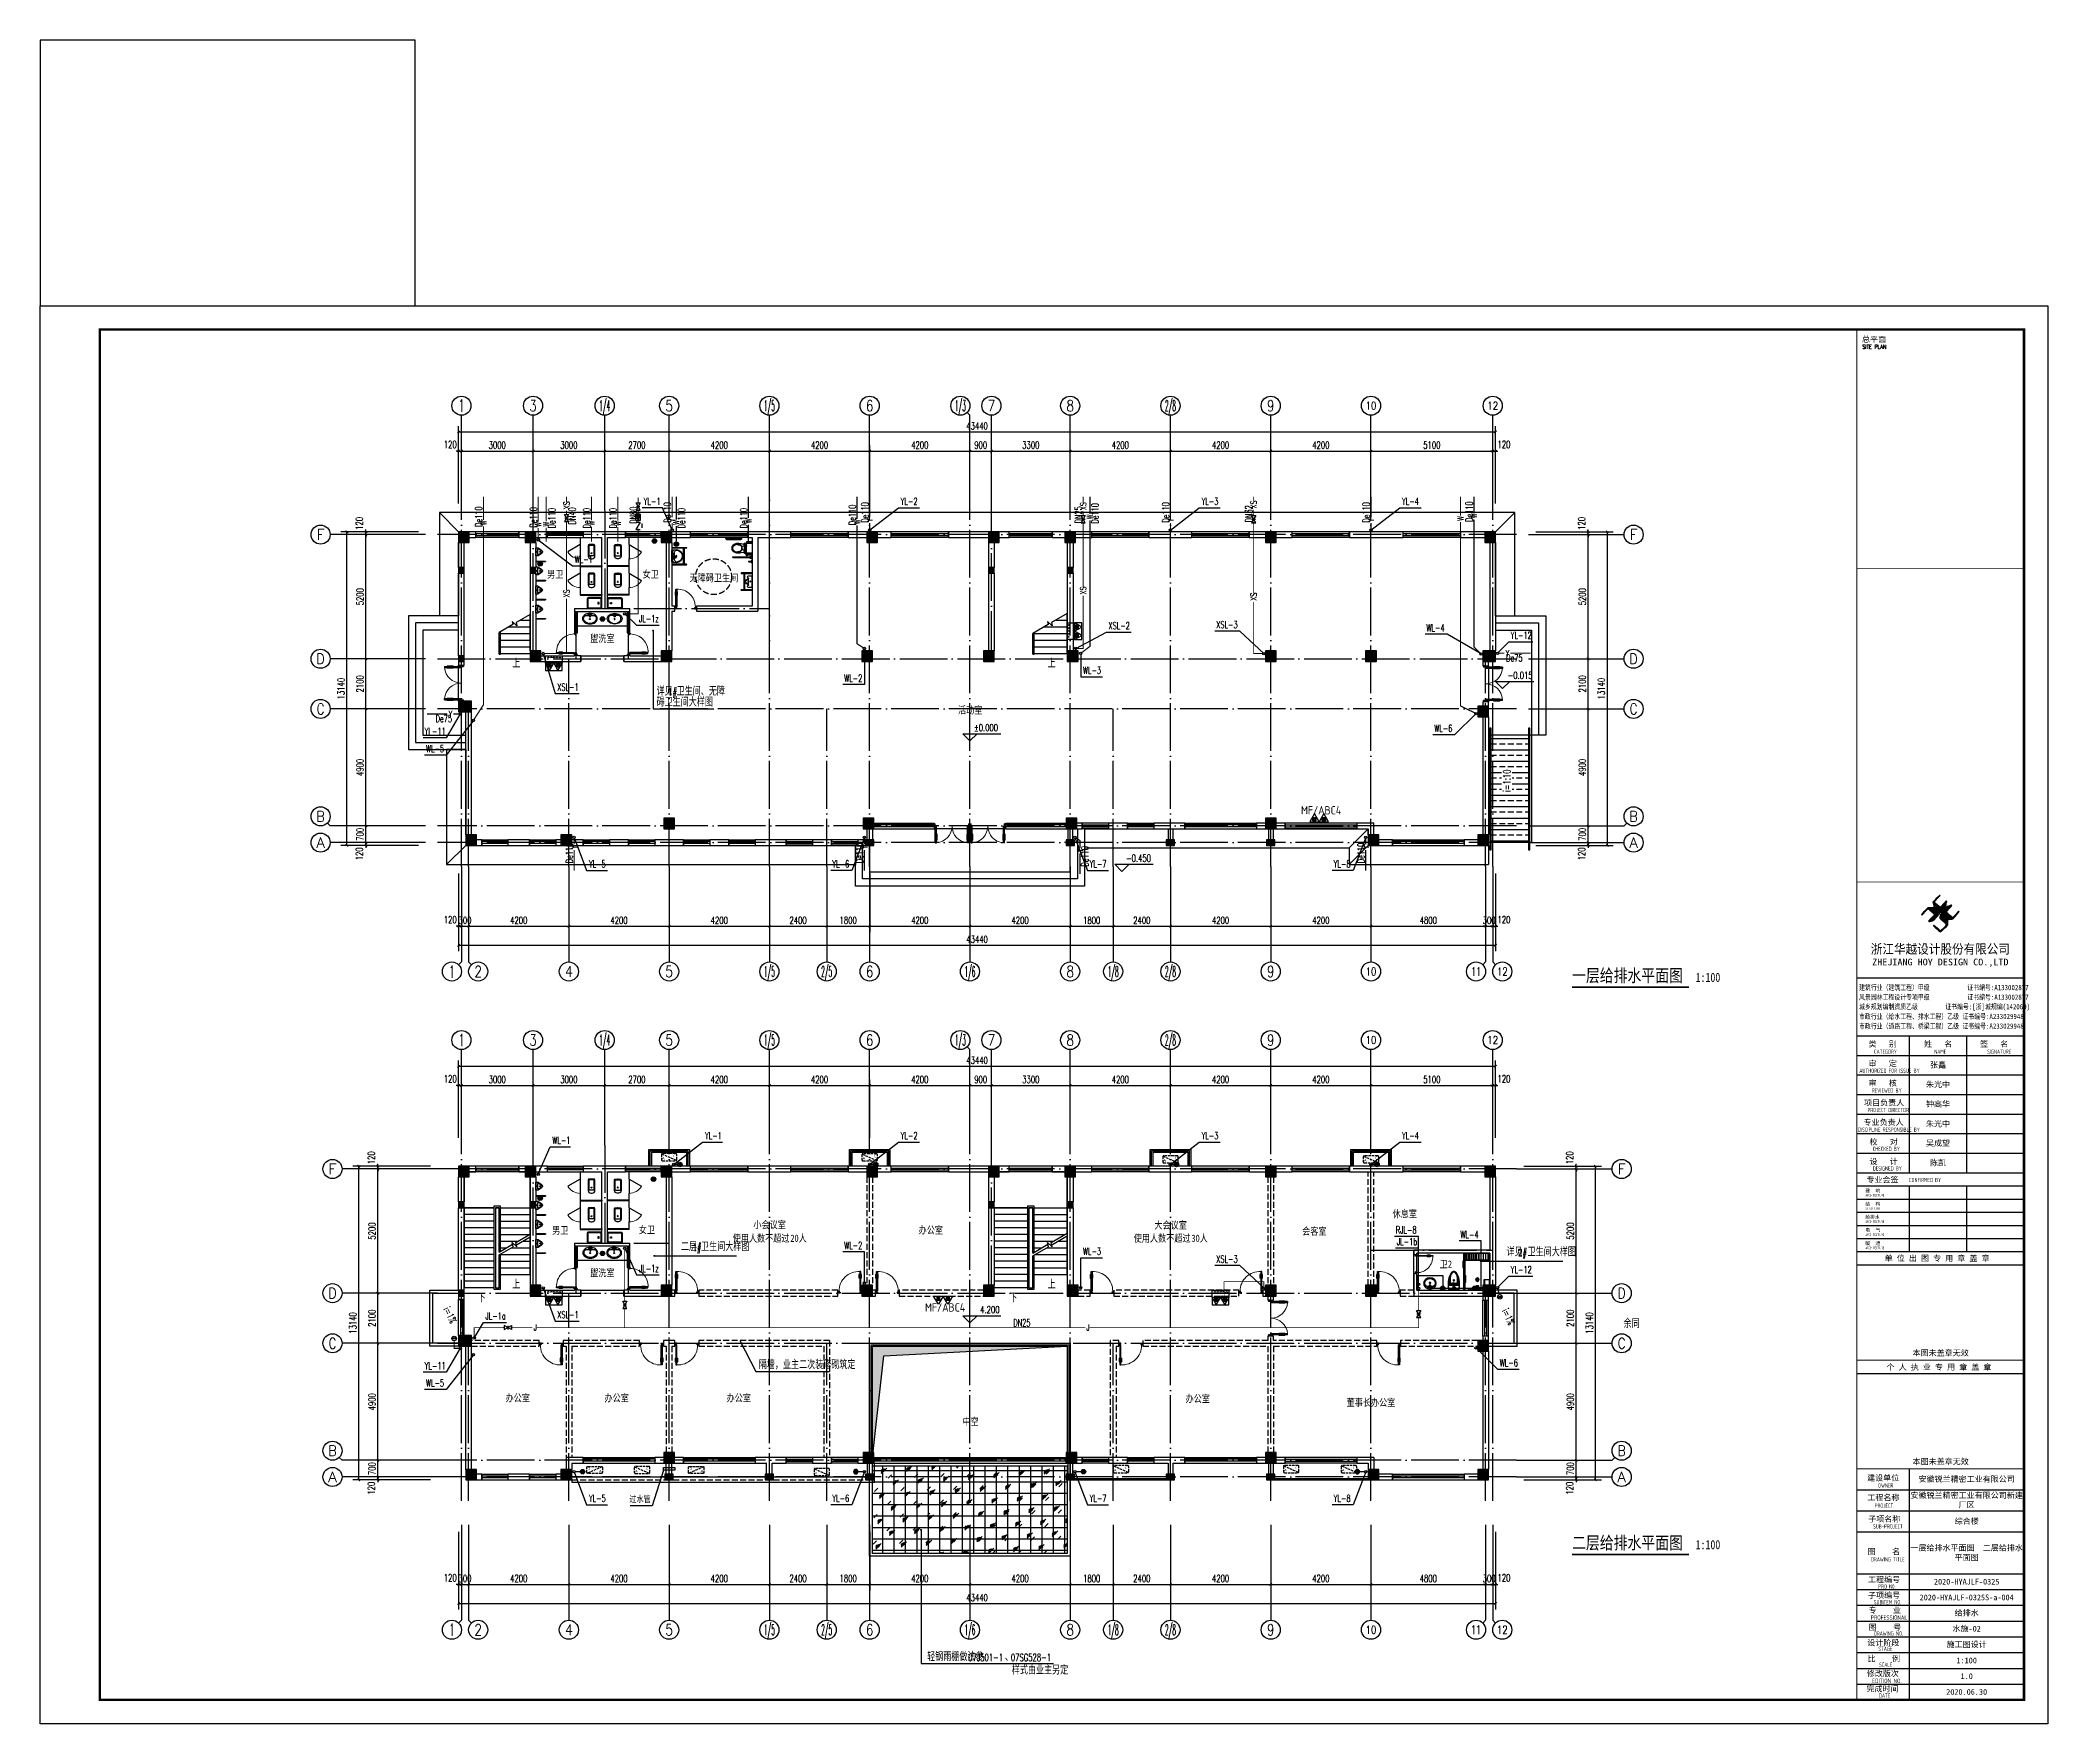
# Model space of a CAD drawing. Extents: x -216126 to 1846968, y -229642 to 543368.
# Drawn here: x 373449 to 457549, y 347707 to 418228 of the extents above; entities that cross this region are included whole.
import ezdxf
from ezdxf.enums import TextEntityAlignment as Align

# ---------------------------------------------------------------- set-up
doc = ezdxf.new("R2010")
doc.units = 0
doc.header["$LTSCALE"] = 1000
doc.header["$MEASUREMENT"] = 0
doc.linetypes.add('DASH', pattern=[0.35, 0.25, -0.1])
doc.linetypes.add('DOTE', pattern=[2.42, 2, -0.2, 0.02, -0.2])
doc.layers.get('Defpoints').update_dxf_attribs({"color": 250})
for name, color, linetype in [('0 - 填充', 250, 'Continuous'), ('0-建筑立面', 255, 'Continuous'), ('AXIS', 171, 'Continuous'), ('AXIS_TEXT', 7, 'Continuous'), ('COLUMN', 9, 'Continuous'), ('DIM_ELEV', 171, 'Continuous'), ('DIM_LEAD', 171, 'Continuous'), ('DIM_SYMB', 171, 'Continuous'), ('DIM_污水', 3, 'Continuous'), ('DIM_消防', 3, 'Continuous'), ('DIM_热给水', 3, 'Continuous'), ('DIM_给水', 3, 'Continuous'), ('DIM_雨水', 3, 'Continuous'), ('DOTE', 8, 'DOTE'), ('EQUIP_地漏', 7, 'Continuous'), ('EQUIP_污水', 7, 'Continuous'), ('EQUIP_消防', 7, 'Continuous'), ('EQUIP_雨水斗', 7, 'Continuous'), ('GROUND', 150, 'Continuous'), ('JZ__灭火器', 6, 'Continuous'), ('LATRINE', 6, 'Continuous'), ('LVTRY', 6, 'Continuous'), ('PIPE-污水', 2, 'Continuous'), ('PIPE-消防', 1, 'Continuous'), ('PIPE-给水', 3, 'Continuous'), ('PIPE-雨水', 4, 'Continuous'), ('PM洁具与厨具', 8, 'Continuous'), ('PUB_HATCH', 8, 'Continuous'), ('PUB_TEXT', 7, 'Continuous'), ('PUB_TITLE', 171, 'Continuous'), ('ROOF', 150, 'Continuous'), ('S_WALL', 9, 'Continuous'), ('STAIR', 3, 'Continuous'), ('TEXT_污水', 7, 'Continuous'), ('TEXT_消防', 7, 'Continuous'), ('TEXT_给水', 7, 'Continuous'), ('TEXT_雨水', 7, 'Continuous'), ('TK', 4, 'Continuous'), ('TWT_TEXT', 7, 'Continuous'), ('VALVE_消防', 7, 'Continuous'), ('VALVE_给水', 7, 'Continuous'), ('VPIPE-污水', 2, 'Continuous'), ('VPIPE-消防', 1, 'Continuous'), ('VPIPE-热给水', 5, 'Continuous'), ('VPIPE-给水', 3, 'Continuous'), ('VPIPE-雨水', 4, 'Continuous'), ('WALL', 9, 'Continuous'), ('WALL-PARAPET', 6, 'Continuous'), ('WINDOW', 8, 'Continuous'), ('填充', 8, 'Continuous'), ('室外线条', 151, 'Continuous'), ('栏杆', 144, 'Continuous'), ('空调', 200, 'Continuous')]:
    doc.layers.add(name, color=color, linetype=linetype)
doc.styles.add('-宋体', font='', dxfattribs={"width": 0.8})
doc.styles.add('_TCH_AXIS', font='COMPLEX', dxfattribs={"bigfont": 'GBCBIG'})
doc.styles.add('_TCH_DIM', font='SIMPLEX', dxfattribs={"bigfont": 'GBCBIG'})
doc.styles.add('_TCH_DIM_T3', font='SIMPLEX', dxfattribs={"width": 0.705882, "bigfont": 'GBCBIG'})
doc.styles.add('_TWT_PIPEDN', font='SIMPLEX', dxfattribs={"width": 0.8, "height": 3, "bigfont": 'HZTXT'})
doc.styles.add('_TWT_PIPETEXT', font='COMPLEX', dxfattribs={"width": 0.8, "height": 2.5, "bigfont": 'HZTXT'})
doc.styles.add('_TWT_SERIAL', font='COMPLEX', dxfattribs={"width": 0.8, "height": 3, "bigfont": 'HZTXT'})
doc.styles.add('COMPLEX', font='COMPLEX')
doc.styles.add('HT', font='simhei.ttf', dxfattribs={"width": 0.8})
doc.styles.add('HZTXT', font='tssdeng.shx', dxfattribs={"width": 0.7, "bigfont": 'hztxt.shx'})
doc.styles.add('ROMANS', font='romans', dxfattribs={"width": 0.65, "height": 231.275})
doc.styles.get("Standard").update_dxf_attribs({"font": 'gbenor.shx', "bigfont": 'gbcbig.shx'})
doc.styles.add('TSSD_REIN', font='tssdeng.shx', dxfattribs={"width": 0.7, "bigfont": 'tssdchn.shx'})
doc.styles.add('图签宋体', font='', dxfattribs={"height": 300})
doc.styles.add('图签黑体', font='simhei.ttf', dxfattribs={"height": 550})
doc.styles.add('宋体', font='', dxfattribs={"width": 0.8})
doc.styles.get('-宋体').set_extended_font_data('SimSun')
doc.styles.get('图签宋体').set_extended_font_data('NSimSun')
doc.styles.get('宋体').set_extended_font_data('SimSun')
doc.dimstyles.new('_TCH_ARCH&&100', dxfattribs={"dimtxt": 297.5, "dimasz": 100, "dimexe": 250, "dimexo": 300, "dimgap": 100, "dimtad": 1, "dimdec": 0, "dimzin": 0, "dimdsep": 46, "dimtxsty": '_TCH_DIM_T3', "dimblk": 'ARCHTICK', "dimcen": 0.09, "dimclrt": 7, "dimazin": 2, "dimtfac": 1, "dimtdec": 0, "dimtix": 1, "dimtmove": 2, "dimatfit": 3, "dimfxl": 0, "dimtolj": 1, "dimtzin": 0, "dimarcsym": 0})

msp = doc.modelspace()

# ---------------------------------------------------------------- texts
at = {"layer": 'PUB_TEXT'}
for s, height, style, width, p in [('男卫', 303.8, '宋体', 0.8, (394685.9, 395707.4)), ('女卫', 303.8, '宋体', 0.8, (398683.4, 395707.4)), ('无障碍卫生间', 303.8, '宋体', 0.8, (400651, 395555.5)), ('盥洗室', 303.8, '宋体', 0.8, (396490, 393018.7)), ('1#', 297.5, '_TCH_DIM', 0.705882, (399759.8, 390777.4)), ('-0.015', 297.5, '_TCH_DIM', 0.705882, (434921.8, 391474)), ('活动室', 303.8, '宋体', 0.8, (411895.8, 390017.4)), ('%%P0.000', 297.5, '_TCH_DIM', 0.705882, (412566.8, 389284.2)), ('-0.450', 297.5, '_TCH_DIM', 0.705882, (418936.5, 383816.6)), ('一层给排水平面图', 531.65, '宋体', 0.8, (437621.4, 378786.5)), ('1:100', 379.75, '宋体', 0.8, (442795.5, 378783.5)), ('休息室', 303.8, '宋体', 0.8, (430101.5, 368916.7)), ('男卫', 303.8, '宋体', 0.8, (394900.7, 368225.4)), ('女卫', 303.8, '宋体', 0.8, (398525.3, 368246.7)), ('小会议室', 303.8, '宋体', 0.8, (403325, 368460.4)), ('办公室', 303.8, '宋体', 0.8, (410247.5, 368237.4)), ('大会议室', 303.8, '宋体', 0.8, (420122.3, 368442.4)), ('会客室', 303.8, '宋体', 0.8, (426311.7, 368189.4)), ('1#', 297.5, '_TCH_DIM', 0.705882, (400783.8, 367510.7)), ('使用人数不超过', 303.8, '宋体', 0.8, (402456.8, 367893.9)), ('20', 303.8, '宋体', 0.8, (404876.4, 367893.9)), ('人', 303.8, '宋体', 0.8, (405222.1, 367893.9)), ('使用人数不超过', 303.8, '宋体', 0.8, (419256.8, 367893.9)), ('30', 303.8, '宋体', 0.8, (421676.4, 367893.9)), ('人', 303.8, '宋体', 0.8, (422022.1, 367893.9)), ('2#', 297.5, '_TCH_DIM', 0.705882, (435363.8, 367291.9)), ('盥洗室', 303.8, '宋体', 0.8, (396490, 366448.1)), ('卫', 303.8, '宋体', 0.8, (432073.6, 366811)), ('2', 303.8, '宋体', 0.8, (432419.2, 366811)), ('4.200', 297.5, '_TCH_DIM', 0.705882, (412826.8, 364901.7)), ('办公室', 303.8, '宋体', 0.8, (392945.8, 361205.8)), ('办公室', 303.8, '宋体', 0.8, (397087.8, 361205.8)), ('办公室', 303.8, '宋体', 0.8, (402203.3, 361205.8)), ('办公室', 303.8, '宋体', 0.8, (421429.4, 361173.4)), ('董事长办公室', 303.8, '宋体', 0.8, (428176, 361012.9)), ('中空', 303.8, '宋体', 0.8, (412083.5, 360219.5)), ('二层给排水平面图', 531.65, '宋体', 0.8, (437621.4, 355025.1)), ('1:100', 379.75, '宋体', 0.8, (442795.5, 355022.1)), ('07J501-1', 297.5, '_TCH_DIM', 0.705882, (412324.6, 350337.5)), ('07SG528-1', 297.5, '_TCH_DIM', 0.705882, (414110.3, 350337.5))]:
    msp.add_text(s, height=height, dxfattribs=dict(at, style=style, width=width)).set_placement(p)
at = {"layer": 'PUB_TEXT', "color": 8, "style": '_TCH_DIM'}
for s, p in [('上', (393222.5, 391942.4)), ('上', (415647.5, 391942.4)), ('上', (393222.5, 365931.7)), ('上', (415647.5, 365931.7)), ('下', (391771.8, 365371.7)), ('下', (414046.8, 365371.7))]:
    msp.add_text(s, height=337.6, dxfattribs=at).set_placement(p)
at = {"layer": 'PUB_TEXT', "style": '_TCH_DIM'}
for s, height, p in [('详见', 337.59, (399268.3, 390777.4)), ('卫生间、无障', 337.59, (400109.8, 390777.4)), ('碍卫生间大样图', 337.59, (399268.3, 390322.4)), ('二层', 337.59, (400292.3, 367510.7)), ('卫生间大样图', 337.59, (401133.8, 367510.7)), ('详见', 337.59, (434872.3, 367291.9)), ('卫生间大样图', 337.59, (435753.8, 367291.9)), ('余同', 337.59, (439775.8, 364290.2)), ('隔墙，业主二次装修砌筑定', 337.589, (403551.9, 362568.5)), ('轻钢雨棚做法参', 337.59, (410604.4, 350337.5)), ('、', 337.6, (413864.6, 350337.5)), ('样式由业主另定', 337.59, (414151.1, 349777.5))]:
    msp.add_text(s, height=height, dxfattribs=at).set_placement(p)
at = {"layer": 'PUB_TEXT', "style": '_TCH_DIM', "width": 0.705882}
for s, rotation, p in [('i=1:10', 90, (435036.1, 386742.4)), ('i=1%', 295.886429, (390335.2, 365083.8)), ('i=1%', 295.244977, (434669.3, 365011.5))]:
    msp.add_text(s, height=297.5, rotation=rotation, dxfattribs=at).set_placement(p)
at = {"layer": 'TEXT_污水', "linetype": 'Continuous', "style": '_TWT_PIPEDN', "width": 0.64}
for p in [(407619.5, 397910.4), (417788, 397977.9), (433462, 398048.8), (391968.5, 397839.4), (394263.5, 397812.4), (395033.5, 397777.2), (396496.8, 397777.2), (397596.8, 397777.2), (400466, 397777.2), (403066.8, 397777.2)]:
    msp.add_text('De110', height=300, rotation=90, dxfattribs=at).set_placement(p)
at = {"layer": 'TEXT_污水', "style": '_TWT_PIPETEXT', "width": 0.64}
for p in [(392143.5, 397913.2), (394438.5, 397839.2), (394768.7, 397853.7), (396671.8, 397894.2), (397771.8, 397882.7), (400221.8, 397929.2), (403241.8, 397991.2), (407794.5, 397955.7), (417550.5, 398165.2), (433071, 398097.7), (433637, 398197.7)]:
    msp.add_text('W', height=250, rotation=90, dxfattribs=at).set_placement(p)
at = {"layer": 'TEXT_消防', "style": '_TWT_PIPETEXT', "width": 0.64}
for p in [(395626, 398575.5), (417266, 398539), (424406.5, 398613), (395626, 394882), (417266, 395010.5), (424406.5, 394749)]:
    msp.add_text('XS', height=250, rotation=90, dxfattribs=at).set_placement(p)
at = {"layer": 'TEXT_消防', "linetype": 'Continuous', "style": '_TWT_PIPEDN', "width": 0.64}
for s, p in [('DN25', (417091, 397985.5)), ('DN32', (424231.5, 398026)), ('DN40', (395884.5, 397940.5))]:
    msp.add_text(s, height=300, rotation=90, dxfattribs=at).set_placement(p)
at = {"layer": 'TEXT_消防'}
for p in [(426266.2, 385794.8), (410515.7, 364972.4)]:
    msp.add_text('MF/ABC4', height=350, dxfattribs=at).set_placement(p)
at = {"layer": 'TEXT_给水', "linetype": 'Continuous', "style": '_TWT_PIPEDN', "width": 0.64}
msp.add_text('DN80', height=300, rotation=90, dxfattribs=at).set_placement((398447.5, 397970))
at = {"layer": 'TEXT_给水', "style": '_TWT_PIPETEXT', "width": 0.64}
for p in [(394121.1, 364179), (417278.1, 364179)]:
    msp.add_text('J', height=250, dxfattribs=at).set_placement(p)
at = {"layer": 'TEXT_给水', "linetype": 'Continuous', "style": '_TWT_PIPEDN', "width": 0.64}
msp.add_text('DN25', height=300, dxfattribs=at).set_placement((414212.4, 364354))
at = {"layer": 'TEXT_雨水', "linetype": 'Continuous', "style": '_TWT_PIPEDN', "width": 0.64}
for p in [(399874, 398016.9), (408146.8, 398016.9), (420746.8, 398016.9), (429146.8, 398016.9), (395766.8, 383751.3), (407925, 383751.3), (417361, 383614.4), (428926.8, 383751.3)]:
    msp.add_text('De110', height=300, rotation=90, dxfattribs=at).set_placement(p)
at = {"layer": 'TEXT_雨水', "style": '_TWT_PIPETEXT', "width": 0.64}
for p in [(400049, 398048.6), (408321.8, 398048.6), (420921.8, 398048.6), (429321.8, 398048.6), (395941.8, 384351.9), (408100, 384351.9), (417136, 384215), (429101.8, 384351.9)]:
    msp.add_text('Y', height=250, rotation=90, dxfattribs=at).set_placement(p)
for p in [(434836.2, 392425.6), (390560.5, 389881.1)]:
    msp.add_text('Y', height=250, dxfattribs=at).set_placement(p)
at = {"layer": 'TEXT_雨水', "linetype": 'Continuous', "style": '_TWT_PIPEDN', "width": 0.64}
for p in [(434859.3, 392200.6), (390014.7, 389656.1)]:
    msp.add_text('De75', height=300, dxfattribs=at).set_placement(p)
at = {"layer": 'TWT_TEXT'}
for s, height, style, width, p in [('YL-1', 300, '_TWT_SERIAL', 0.64, (398733.5, 398759.9)), ('YL-2', 300, '_TWT_SERIAL', 0.64, (409499, 398759.9)), ('YL-3', 300, '_TWT_SERIAL', 0.64, (422099, 398759.9)), ('YL-4', 300, '_TWT_SERIAL', 0.64, (430497.3, 398759.9)), ('WL-1', 300, '_TWT_SERIAL', 0.64, (395842.6, 396329)), ('JL-1z', 300, '_TWT_SERIAL', 0.64, (398534, 393849.5)), ('XSL-2', 300, '_TWT_SERIAL', 0.64, (418198.4, 393552.5)), ('XSL-3', 300, '_TWT_SERIAL', 0.64, (422716.1, 393593.1)), ('WL-4', 300, '_TWT_SERIAL', 0.64, (431522.7, 393464)), ('YL-12', 300, '_TWT_SERIAL', 0.64, (435052.9, 393148.1)), ('WL-3', 300, '_TWT_SERIAL', 0.64, (417134.3, 391680.5)), ('XSL-1', 300, '_TWT_SERIAL', 0.64, (395111.5, 390981)), ('WL-2', 300, '_TWT_SERIAL', 0.64, (407132.2, 391353)), ('YL-11', 300, '_TWT_SERIAL', 0.64, (389559.4, 389122.1)), ('WL-6', 300, '_TWT_SERIAL', 0.64, (431850, 389250.4)), ('WL-5', 300, '_TWT_SERIAL', 0.64, (389614.5, 388405.1)), ('YL-5', 300, '_TWT_SERIAL', 0.64, (396434.8, 383575)), ('YL-6', 300, '_TWT_SERIAL', 0.64, (406634.7, 383575)), ('YL-7', 300, '_TWT_SERIAL', 0.64, (417414.5, 383575)), ('YL-8', 300, '_TWT_SERIAL', 0.64, (427636.5, 383575)), ('WL-1', 300, '_TWT_SERIAL', 0.64, (394907.1, 371996.8)), ('YL-1', 300, '_TWT_SERIAL', 0.64, (401300.4, 372189.3)), ('YL-2', 300, '_TWT_SERIAL', 0.64, (409499, 372189.3)), ('YL-3', 300, '_TWT_SERIAL', 0.64, (422099, 372189.3)), ('YL-4', 300, '_TWT_SERIAL', 0.64, (430497.3, 372189.3)), ('RJL-8', 300, '_TWT_SERIAL', 0.64, (430237, 368245.3)), ('WL-2', 300, '_TWT_SERIAL', 0.64, (407132.2, 367592.8)), ('WL-3', 300, '_TWT_SERIAL', 0.64, (417134.3, 367346.5)), ('JL-1b', 300, '_TWT_SERIAL', 0.64, (430279.9, 367754.8)), ('WL-4', 300, '_TWT_SERIAL', 0.64, (432946.2, 368051.8)), ('JL-1z', 300, '_TWT_SERIAL', 0.64, (398534, 366628.5)), ('XSL-3', 300, '_TWT_SERIAL', 0.64, (422716.1, 367022.5)), ('YL-12', 300, '_TWT_SERIAL', 0.64, (435052.9, 366577.5)), ('JL-1a', 300, '_TWT_SERIAL', 0.64, (392103.8, 364637)), ('XSL-1', 300, '_TWT_SERIAL', 0.64, (395111.5, 364691.5)), ('YL-11', 300, '_TWT_SERIAL', 0.64, (389559.4, 362551.5)), ('WL-6', 300, '_TWT_SERIAL', 0.64, (434594.3, 362679.8)), ('WL-5', 300, '_TWT_SERIAL', 0.64, (389614.5, 361834.5)), ('YL-5', 300, '_TWT_SERIAL', 0.64, (396434.8, 357004.3)), ('过水管', 265.82, '宋体', 0.8, (398133, 356988)), ('YL-6', 300, '_TWT_SERIAL', 0.64, (406634.7, 357004.3)), ('YL-7', 300, '_TWT_SERIAL', 0.64, (417414.5, 357004.3)), ('YL-8', 300, '_TWT_SERIAL', 0.64, (427636.5, 357004.3))]:
    msp.add_text(s, height=height, dxfattribs=dict(at, style=style, width=width)).set_placement(p)

# ---------------------------------------------------------------- blocks, each defined once
blk = doc.blocks.new('洗脸盆-470x530')
at = {"layer": 'PM洁具与厨具', "color": 11}
for p, q in [((-12, -60), (-8, -150)), ((12, -60), (8, -150))]:
    blk.add_line(p, q, dxfattribs=at)
at = {"layer": 'PM洁具与厨具', "color": 130}
for points in [[(-115, -115, 0.156075), (-145, -124)], [(145, -124, 0.156075), (115, -115), (23, -115)]]:
    blk.add_lwpolyline(points, format="xyb", dxfattribs=at)
blk.add_lwpolyline([(-23, -115), (-115, -115)], dxfattribs=at)
at = {"layer": 'PM洁具与厨具', "color": 11}
blk.add_lwpolyline([(30, -60, 1), (-30, -60), (-17, -165, 0.862374), (17, -165)], format="xyb", close=True, dxfattribs=at)
for centre, radius in [((-85, -70), 22.5), ((-85, -70), 17.5), ((0, -260), 25), ((0, -260), 20), ((85, -70), 22.5), ((85, -70), 17.5)]:
    blk.add_circle(centre, radius, dxfattribs=at)
at = {"layer": 'PM洁具与厨具'}
blk.add_ellipse((0, -235), major_axis=(265, 0), ratio=0.886792, dxfattribs=at)
at = {"layer": 'PM洁具与厨具', "color": 11}
blk.add_ellipse((0, -235), major_axis=(255, 0), ratio=0.882353, dxfattribs=at)
at = {"layer": 'PM洁具与厨具', "color": 130}
blk.add_ellipse((0, -260), major_axis=(220, 0), ratio=0.818182, start_param=2.287513, end_param=7.137266, dxfattribs=at)
blk = doc.blocks.new('A$C180E387A')
at = {"layer": '空调', "linetype": 'DASH', "ltscale": 0.4}
blk.add_line((15, 285), (635, 15), dxfattribs=at)
blk.add_lwpolyline([(50, 0), (600, 0, 0.414214), (650, 50), (650, 250, 0.414214), (600, 300), (50, 300, 0.414214), (0, 250), (0, 50, 0.414214)], format="xyb", close=True, dxfattribs=at)
at = {"layer": '空调', "style": 'HZTXT', "width": 1.428571}
for s, text_generation_flag, p in [('A', 4, (150, 50)), ('C', 6, (500, 150))]:
    blk.add_text(s, height=105, rotation=180, dxfattribs=dict(at, text_generation_flag=text_generation_flag)).set_placement(p)
blk = doc.blocks.new('无障碍坐便器-580x865')
at = {"layer": 'PM洁具与厨具', "color": 130}
for p, q in [((380, -375), (350, -375)), ((365, -360), (365, -390)), ((520, -375), (550, -375)), ((535, -360), (535, -390))]:
    blk.add_line(p, q, dxfattribs=at)
at = {"layer": 'PM洁具与厨具'}
for points in [[(710, -230, -0.038442), (190, -230, -0.406321), (165, -206), (160, -26, -0.42215), (185, 0), (715, 0, -0.42215), (740, -26), (735, -206, -0.406321)], [(280, -352, -0.09976), (620, -352, 0.473734), (650, -327), (650, -290), (250, -290), (250, -327, 0.473734)]]:
    blk.add_lwpolyline(points, format="xyb", close=True, dxfattribs=at)
for points in [[(210, 0), (210, -210, 0.414214), (290, -290)], [(250, 0), (250, -210, 0.414214), (290, -250), (318, -250)], [(650, 0), (650, -210, -0.414214), (610, -250), (583, -250)], [(690, 0), (690, -210, -0.414214), (610, -290)], [(290, -350), (268, -460, 0.088113), (258, -657, 0.124068), (317, -791, 0.086475), (385, -848, 0.125359), (450, -865, 0.125359), (515, -848, 0.086475), (583, -791, 0.124068), (642, -657, 0.088113), (632, -460), (610, -350)]]:
    blk.add_lwpolyline(points, format="xyb", dxfattribs=at)
at = {"layer": 'PM洁具与厨具', "color": 120}
for points in [[(770, 0), (890, 0), (890, -15), (770, -15)], [(950, 0), (1070, 0), (1070, -15), (950, -15)], [(0, -480), (0, -420), (10, -420), (10, -480)], [(790, -35), (790, -50), (780, -50), (780, -35)], [(790, -15), (805, -15), (805, -105), (790, -105)], [(870, -15), (855, -15), (855, -105), (870, -105)], [(870, -35), (870, -50), (880, -50), (880, -35)], [(990, -30), (975, -15), (1045, -15), (1030, -30)], [(0, -1130), (0, -1070), (10, -1070), (10, -1130)]]:
    blk.add_lwpolyline(points, close=True, dxfattribs=at)
for points in [[(10, -420), (20, -430), (20, -470), (10, -480)], [(10, -1070), (20, -1080), (20, -1120), (10, -1130)]]:
    blk.add_lwpolyline(points, dxfattribs=at)
for points in [[(20, -1115), (30, -1115, 0.414214), (90, -1055), (90, -495, 0.414214), (30, -435), (20, -435), (20, -465), (30, -465, -0.414214), (60, -495), (60, -1055, -0.414214), (30, -1085), (20, -1085)], [(850, -20), (850, -800, -1), (810, -800), (810, -20)], [(1030, -30), (1030, -130, -1), (990, -130), (990, -30)]]:
    blk.add_lwpolyline(points, format="xyb", close=True, dxfattribs=at)
at = {"layer": 'PM洁具与厨具', "color": 130}
blk.add_lwpolyline([(450, -825, 0.123576), (495, -814, 0.084931), (551, -766, 0.122707), (602, -651, 0.093387), (603, -544, 0.213453), (521, -433, 0.127497), (450, -415, 0.127497), (379, -433, 0.213453), (297, -544, 0.093387), (298, -651, 0.122707), (349, -766, 0.084931), (405, -814, 0.123576)], format="xyb", close=True, dxfattribs=at)
at = {"layer": 'PM洁具与厨具', "color": 100}
for points in [[(418, -434, 1), (415, -424, 0.064451), (382, -438, 0.213257), (302, -545, 0.046548), (297, -598, 1), (307, -598, -0.046454), (311, -547, -0.212833), (386, -446, -0.064397)], [(483, -434, -1), (485, -424, -0.064451), (519, -438, -0.213257), (599, -545, -0.046548), (603, -598, -1), (593, -598, 0.046454), (589, -547, 0.212833), (514, -446, 0.064397)]]:
    blk.add_lwpolyline(points, format="xyb", close=True, dxfattribs=at)
at = {"layer": 'PM洁具与厨具', "color": 130}
for points in [[(318, -245), (363, -245), (363, -290), (318, -290)], [(583, -245), (538, -245), (538, -290), (583, -290)]]:
    blk.add_lwpolyline(points, close=True, dxfattribs=at)
at = {"layer": 'PM洁具与厨具'}
for points in [[(363, -250), (538, -250)], [(728, -223), (762, -218), (766, -243), (711, -250), (673, -233)]]:
    blk.add_lwpolyline(points, dxfattribs=at)
at = {"layer": 'PM洁具与厨具', "color": 100}
blk.add_lwpolyline([(470, -437, 0.039877), (450, -435, 0.039877), (430, -437, 0.811946), (430, -442), (445, -450, -0.011269), (450, -450, -0.011269), (455, -450), (470, -442, 0.811946), (470, -437)], format="xyb", dxfattribs=at)
blk = doc.blocks.new('无障碍洗手盆-450x480')
at = {"layer": 'PM洁具与厨具', "color": 11}
blk.add_line((-68, 0), (-142, -74), dxfattribs=at)
at = {"layer": 'PM洁具与厨具', "color": 120}
for points in [[(-485, 335), (-20, 335), (-20, 365), (-600, 365, 1), (-600, 335), (-515, 335)], [(-485, -335), (-20, -335), (-20, -365), (-600, -365, -1), (-600, -335), (-515, -335)]]:
    blk.add_lwpolyline(points, format="xyb", dxfattribs=at)
blk.add_lwpolyline([(-485, -335), (-485, 335, 1), (-515, 335), (-515, -335, 1)], format="xyb", close=True, dxfattribs=at)
at = {"layer": 'PM洁具与厨具'}
blk.add_lwpolyline([(-80, -265), (0, -240), (0, 240), (-80, 265, 0.401376), (-430, 102, 0.093999), (-450, 0, 0.093999), (-430, -102, 0.401376), (-80, -265)], format="xyb", dxfattribs=at)
at = {"layer": 'PM洁具与厨具', "color": 130}
for points in [[(-110, -15), (-110, 162, 0.469133), (-216, 251, 0.259356), (-407, 93, 0.093963), (-425, 0, 0.093963), (-407, -93, 0.259356), (-216, -251, 0.469133), (-110, -162), (-110, -65)], [(-80, -265), (-36, -209, 0.168048), (-25, -178), (-25, 178, 0.168048), (-36, 209), (-80, 265)]]:
    blk.add_lwpolyline(points, format="xyb", dxfattribs=at)
at = {"layer": 'PM洁具与厨具', "color": 11}
blk.add_lwpolyline([(-140, -90), (-53, -18, 0.441557), (-51, 12), (-56, 16, 0.441557), (-85, 15), (-158, -72, 0.8)], format="xyb", close=True, dxfattribs=at)
at = {"layer": 'PM洁具与厨具', "color": 120}
for points in [[(-10, 320), (-20, 330), (-20, 370), (-10, 380)], [(-10, -380), (-20, -370), (-20, -330), (-10, -320)]]:
    blk.add_lwpolyline(points, dxfattribs=at)
for points in [[(0, 380), (0, 320), (-10, 320), (-10, 380)], [(0, -320), (0, -380), (-10, -380), (-10, -320)]]:
    blk.add_lwpolyline(points, close=True, dxfattribs=at)
at = {"layer": 'PM洁具与厨具', "color": 130}
for radius in [25, 20]:
    blk.add_circle((-180, 0), radius, dxfattribs=at)
at = {"layer": 'PM洁具与厨具', "color": 11}
for centre, radius in [((-68, 100), 20), ((-68, 100), 15), ((-68, -100), 20), ((-68, -100), 15)]:
    blk.add_circle(centre, radius, dxfattribs=at)
blk = doc.blocks.new('无障碍小便器-300x450')
at = {"layer": 'PM洁具与厨具'}
blk.add_line((-135, -160), (135, -160), dxfattribs=at)
at = {"layer": 'PM洁具与厨具', "color": 120}
for points in [[(-380, 0), (-320, 0), (-320, -10), (-380, -10)], [(320, 0), (380, 0), (380, -10), (320, -10)]]:
    blk.add_lwpolyline(points, close=True, dxfattribs=at)
at = {"layer": 'PM洁具与厨具'}
blk.add_lwpolyline([(122, -168), (69, -260, -0.580323), (-69, -260), (-122, -168, 0.269143), (-135, -160), (-148, -160, 0.344151), (-163, -171), (-166, -184, -0.884443), (-225, -176), (-225, -30, -0.414214), (-195, 0), (195, 0, -0.414214), (225, -30), (225, -176, -0.884443), (166, -184), (163, -171, 0.344151), (148, -160), (135, -160, 0.269143)], format="xyb", close=True, dxfattribs=at)
at = {"layer": 'PM洁具与厨具', "color": 120}
for points in [[(-320, -10), (-330, -20), (-370, -20), (-380, -10)], [(380, -10), (370, -20), (330, -20), (320, -10)]]:
    blk.add_lwpolyline(points, dxfattribs=at)
for points in [[(-335, -315), (-335, -20), (-365, -20), (-365, -450, 1), (-335, -450), (-335, -345)], [(335, -315), (335, -20), (365, -20), (365, -450, -1), (335, -450), (335, -345)]]:
    blk.add_lwpolyline(points, format="xyb", dxfattribs=at)
blk.add_lwpolyline([(335, -315, -1), (335, -345), (-335, -345, -1), (-335, -315)], format="xyb", close=True, dxfattribs=at)
at = {"layer": 'PM洁具与厨具', "color": 130}
blk.add_lwpolyline([(-98, -160), (-48, -247, 0.580323), (48, -247), (98, -160)], format="xyb", dxfattribs=at)
blk.add_circle((0, -80), 20, dxfattribs=at)
blk.add_arc((0, -160), 20, 180, 0, dxfattribs=at)
blk = doc.blocks.new('卫生间排气道-BPW6-w')
at = {"layer": 'PM洁具与厨具'}
for points in [[(120, 0), (120, -240), (-120, -240), (-120, 0)], [(105, -25), (95, -15), (-95, -15), (-105, -25), (-105, -215), (-95, -225), (95, -225), (105, -215)]]:
    blk.add_lwpolyline(points, close=True, dxfattribs=at)
blk = doc.blocks.new('坐便器-480x790')
at = {"layer": 'PM洁具与厨具', "color": 130}
blk.add_line((-154, -265), (154, -265), dxfattribs=at)
at = {"layer": 'PM洁具与厨具', "color": 8}
for p, q in [((-146, -275), (146, -275)), ((-143, -280), (143, -280))]:
    blk.add_line(p, q, dxfattribs=at)
at = {"layer": 'PM洁具与厨具', "color": 11}
for p, q in [((-110, -265), (-110, -230)), ((-100, -265), (-100, -230)), ((-90, -265), (-90, -230)), ((-1, -80), (-1, -150)), ((1, -80), (1, -150)), ((90, -265), (90, -230)), ((100, -265), (100, -230)), ((110, -265), (110, -230))]:
    blk.add_line(p, q, dxfattribs=at)
at = {"layer": 'PM洁具与厨具'}
for points in [[(105, -733, 0.116498), (241, -356, 0.067215), (219, -40, 0.353588), (170, 0), (-170, 0, 0.353588), (-219, -40, 0.067215), (-241, -356, 0.116498), (-105, -733, 0.53931), (105, -733)], [(-241, -203, 0.433445), (-216, -230), (216, -230, 0.433445), (241, -203)]]:
    blk.add_lwpolyline(points, format="xyb", dxfattribs=at)
at = {"layer": 'PM洁具与厨具', "color": 130}
for points in [[(227, -204, -0.435336), (217, -215), (-217, -215, -0.435336), (-227, -204, -0.034952), (-204, -43, -0.353588), (-170, -15), (170, -15, -0.353588), (204, -43, -0.034952)], [(222, -205, -0.435336), (217, -210), (-217, -210, -0.435336), (-222, -205, -0.034952), (-199, -44, -0.353588), (-170, -20), (170, -20, -0.353588), (199, -44, -0.034952)]]:
    blk.add_lwpolyline(points, format="xyb", close=True, dxfattribs=at)
at = {"layer": 'PM洁具与厨具'}
for points in [[(-62, -192), (-57, -192), (-57, -302), (-62, -302)], [(63, -192), (58, -192), (58, -302), (63, -302)]]:
    blk.add_lwpolyline(points, close=True, dxfattribs=at)
at = {"layer": 'PM洁具与厨具', "color": 11}
blk.add_circle((0, -115), 35, dxfattribs=at)
at = {"layer": 'PM洁具与厨具'}
for centre, radius, start, end in [((272, -378), 499, 162.77655, 194.54869), ((305, -405), 520, 160.35017, 198.14654), ((-305, -405), 520, 341.85346, 19.64983), ((-272, -378), 499, 345.45131, 17.22345)]:
    blk.add_arc(centre, radius, start, end, dxfattribs=at)
at = {"layer": 'PM洁具与厨具', "color": 130}
blk.add_ellipse((0, -430), major_axis=(0, 345), ratio=0.507246, start_param=1.072123, end_param=5.211062, dxfattribs=at)
at = {"layer": 'PM洁具与厨具', "color": 8}
for major_axis, ratio, start_param, end_param in [((0, 335), 0.492537, 1.089773, 5.193412), ((0, 330), 0.484848, 1.098934, 5.184251)]:
    blk.add_ellipse((0, -430), major_axis=major_axis, ratio=ratio, start_param=start_param, end_param=end_param, dxfattribs=at)
blk = doc.blocks.new('置物架-75x125')
at = {"layer": 'PM洁具与厨具', "color": 100}
blk.add_line((-62.5, -10), (62.5, -10), dxfattribs=at)
for points in [[(-62.5, 0), (62.5, 0), (62.5, -50, -0.4142136), (37.5, -75), (-37.5, -75, -0.4142136), (-62.5, -50)], [(-32.5, -55, -0.4142136), (-42.5, -45), (-42.5, -10), (-37.5, -10), (-37.5, -45, 0.4142136), (-32.5, -50), (-27.5, -50), (-27.5, -55)], [(32.5, -55, 0.4142136), (42.5, -45), (42.5, -10), (37.5, -10), (37.5, -45, -0.4142136), (32.5, -50), (27.5, -50), (27.5, -55)]]:
    blk.add_lwpolyline(points, format="xyb", close=True, dxfattribs=at)
blk = doc.blocks.new('花洒组合-L400')
at = {"layer": 'PM洁具与厨具'}
h = blk.add_hatch(dxfattribs=at)
h.set_pattern_fill('HEX', color=120, scale=5, angle=180, style=0)
h.set_pattern_definition([(180, (12846.866, 522.663), (-1e-15, -8.24889), [4.7625, -9.525]), (300, (12846.866, 522.663), (7.1437483, 4.124445), [4.7625, -9.525]), (240, (12842.1035, 522.663), (7.1437483, -4.124445), [4.7625, -9.525])])
h.paths.add_polyline_path([(510, 0, 1), (380, 0, 1)])
at = {"layer": 'PM洁具与厨具', "color": 120}
for p, q in [((107, 62), (68, 23)), ((151, 30), (141, 30)), ((171, 55), (151, 55)), ((151, -30), (141, -30)), ((171, -55), (151, -55))]:
    blk.add_line(p, q, dxfattribs=at)
for points in [[(0, 50), (0, 100), (15, 100), (15, 50)], [(75, -2), (75, 2), (100, 2), (100, -2)], [(0, -50), (0, -100), (15, -100), (15, -50)]]:
    blk.add_lwpolyline(points, close=True, dxfattribs=at)
for points in [[(15, 62), (15, 88), (30, 88, -1), (30, 62)], [(130, 7, -1), (130, -8), (45, -8, -1), (45, 7)], [(45, -2, -1), (45, 2), (75, 2), (75, -2)], [(15, -62), (15, -88), (30, -88, 1), (30, -62)]]:
    blk.add_lwpolyline(points, format="xyb", close=True, dxfattribs=at)
blk.add_lwpolyline([(81, 7), (124, 62, 0.8), (107, 79), (30, 18, 0.441557), (29, -12), (33, -16, 0.441557), (63, -15), (69, -8)], format="xyb", dxfattribs=at)
for points in [[(30, 88), (30, 120), (60, 120), (60, 42)], [(30, 18), (30, 62)], [(30, -62), (30, -13)], [(60, -18), (60, -120), (30, -120), (30, -88)]]:
    blk.add_lwpolyline(points, dxfattribs=at)
for radius in [75, 65]:
    blk.add_circle((445, 0), radius, dxfattribs=at)
for centre, radius, start, end in [((45, 0), 15, 30, 330), ((120, 0), 7.5, 270, 90), ((136, 0), 5, 270, 90)]:
    blk.add_arc(centre, radius, start, end, dxfattribs=at)
for centre, major_axis, ratio, start_param, end_param in [((151, 0), (0, -55), 0.636364, 4.849179, 10.858784), ((141, 0), (0, -30), 0.333333, 4.963191, 10.744772), ((151, 0), (0, -40), 0.5, 5.35589, 10.352073), ((141, 0), (0, -25), 0.2, 4.913705, 10.794258), ((151, 0), (0, -35), 0.428571, 5.742086, 9.965877), ((151, 0), (0, -30), 0.333333, 0, 3.141593), ((171, 0), (0, -55), 0.636364, 0, 3.141593)]:
    blk.add_ellipse(centre, major_axis=major_axis, ratio=ratio, start_param=start_param, end_param=end_param, dxfattribs=at)
blk = doc.blocks.new('淋浴房-1100x1860')
at = {"layer": 'PM洁具与厨具'}
for points in [[(477, -1094), (477, -1079), (602, -1079)], [(1082, -1056), (1082, -1071), (957, -1071)]]:
    blk.add_hatch(color=130, dxfattribs=at).paths.add_polyline_path(points)
for p, q in [((317, -1050), (0, -1050)), ((627, -1050), (328, -1050)), ((1560, -1050), (637, -1050))]:
    blk.add_line(p, q, dxfattribs=at)
for points in [[(922, -1100), (0, -1100), (0, 0), (1560, 0), (1560, -1100), (1242, -1100)], [(1232, -1100), (933, -1100)]]:
    blk.add_lwpolyline(points, dxfattribs=at)
at = {"layer": 'PM洁具与厨具', "color": 130}
for points in [[(1260, -1050), (1260, 0), (1560, 0), (1560, -1050)], [(1280, -1030), (1280, -20), (1540, -20), (1540, -1030)], [(1280, -82), (1280, -68), (1540, -68), (1540, -82)], [(1280, -182), (1280, -168), (1540, -168), (1540, -182)], [(1280, -282), (1280, -268), (1540, -268), (1540, -282)], [(1280, -382), (1280, -368), (1540, -368), (1540, -382)], [(1280, -468), (1280, -482), (1540, -482), (1540, -468)], [(1280, -568), (1280, -582), (1540, -582), (1540, -568)], [(1280, -668), (1280, -682), (1540, -682), (1540, -668)], [(1280, -768), (1280, -782), (1540, -782), (1540, -768)], [(655, -1058), (655, -1072), (0, -1072), (0, -1058)], [(1560, -1078), (1560, -1092), (605, -1092), (605, -1078)], [(1280, -868), (1280, -882), (1540, -882), (1540, -868)], [(1280, -968), (1280, -982), (1540, -982), (1540, -968)]]:
    blk.add_lwpolyline(points, close=True, dxfattribs=at)
at = {"layer": 'PM洁具与厨具', "color": 120}
for points in [[(342, -1038), (612, -1038, -0.414214), (627, -1052), (627, -1058), (637, -1058), (637, -1048, 0.414214), (617, -1028), (337, -1028, 0.414214), (317, -1048), (317, -1058), (327, -1058), (327, -1052, -0.414214)], [(947, -1112), (1217, -1112, 0.414214), (1232, -1098), (1232, -1092), (1242, -1092), (1242, -1102, -0.414214), (1222, -1122), (942, -1122, -0.414214), (922, -1102), (922, -1092), (932, -1092), (932, -1098, 0.414214)]]:
    blk.add_lwpolyline(points, format="xyb", close=True, dxfattribs=at)
at = {"layer": 'PM洁具与厨具', "color": 130}
for points in [[(352, -1079), (602, -1079), (477, -1094), (477, -1079)], [(1207, -1071), (957, -1071), (1082, -1056), (1082, -1071)]]:
    blk.add_lwpolyline(points, dxfattribs=at)
at = {"layer": 'PM洁具与厨具'}
blk.add_blockref('花洒组合-L400', (0, -525), dxfattribs=at)
at = {"layer": 'PM洁具与厨具', "rotation": 90}
blk.add_blockref('置物架-75x125', (0, -850), dxfattribs=at)
blk = doc.blocks.new('消防软管卷盘')
blk.add_lwpolyline([(4963954, 151899), (4963954, 150312), (4964641, 150312), (4964641, 151899)], close=True)
for points, const_width in [([(4964134, 151704), (4964482, 151704)], 1), ([(4964134, 151566), (4964482, 151566)], 1), ([(4964134, 151428), (4964482, 151428)], 1), ([(4964134, 151290), (4964482, 151290)], 1), ([(4964134, 151152), (4964482, 151152)], 1), ([(4964134, 151014), (4964482, 151014)], 0.1), ([(4964134, 150876), (4964482, 150876)], 1), ([(4964134, 150738), (4964482, 150738)], 1), ([(4964150, 150600), (4964499, 150600)], 1), ([(4964150, 150462), (4964499, 150462)], 1)]:
    blk.add_lwpolyline(points, dxfattribs=dict(const_width=const_width))
for centre, start, end in [((4964134, 151636), 90, 270), ((4964134, 151360), 90, 270), ((4964134, 151084), 90, 270), ((4964134, 150808), 90, 270), ((4964482, 151498), 270, 90), ((4964482, 151222), 270, 90), ((4964482, 150946), 270, 90), ((4964499, 150670), 270, 90), ((4964150, 150532), 90, 270)]:
    blk.add_arc(centre, 69, start, end)
blk = doc.blocks.new('手提式干粉灭火器')
h = blk.add_hatch()
h.set_pattern_fill('ANSI31', color=256, scale=225.365854, style=0)
h.set_pattern_definition([(45, (276289.086, 185586.136), (-19.9197154, 19.9197154), [])])
h.paths.add_polyline_path([(72, 158), (-72, 158), (-72, 19), (72, 19)])
for points in [[(0, 303), (-175, 0), (175, 0)], [(-72, 19), (72, 19), (72, 158), (-72, 158)]]:
    blk.add_lwpolyline(points, close=True)
blk = doc.blocks.new('92623')
blk.add_lwpolyline([(8910066, 83014), (8909273, 83014), (8909273, 82670), (8910066, 82670)], close=True)
at = {"xscale": -0.5, "yscale": 0.5, "zscale": 0.5, "rotation": 89.99999999998747}
blk.add_blockref('消防软管卷盘', (8985223, 2565334), dxfattribs=at)
at = {"layer": 'JZ__灭火器', "xscale": 1.141071624, "yscale": 1.141071624, "zscale": 1.141071624, "rotation": 180}
for p in [(8909466, 83014), (8909863, 83014)]:
    blk.add_blockref('手提式干粉灭火器', p, dxfattribs=at)
blk = doc.blocks.new('$TwtSys$00000546')
h = blk.add_hatch()
h.set_pattern_fill('ANSI31', color=256, scale=200, style=0)
h.set_pattern_definition([(45, (-38543.802, -6670.83), (-17.67767, 17.67767), [])])
h.paths.add_polyline_path([(-65, 174), (65, 174), (65, 44), (-65, 44)])
for points in [[(0, 344), (-198, 0), (198, 0)], [(-65, 174), (65, 174), (65, 44), (-65, 44)]]:
    blk.add_lwpolyline(points, close=True)
blk = doc.blocks.new('A$C053D6479')
at = {"layer": 'PUB_TITLE'}
h = blk.add_hatch(color=256, dxfattribs=at)
h.dxf.hatch_style = 1
edge = h.paths.add_edge_path()
edge.add_spline(control_points=[(1026, 827), (1105, 920), (1188, 1008), (1266, 1102)], knot_values=[13, 13, 13, 13, 14, 14, 14, 14], degree=3, periodic=0)
edge.add_spline(control_points=[(1266, 1102), (1258, 1111), (1249, 1119), (1239, 1116)], knot_values=[12, 12, 12, 12, 13, 13, 13, 13], degree=3, periodic=0)
edge.add_spline(control_points=[(1239, 1116), (1210, 1107), (1179, 1092), (1144, 1077)], knot_values=[11, 11, 11, 11, 12, 12, 12, 12], degree=3, periodic=0)
edge.add_spline(control_points=[(1144, 1077), (1109, 1063), (1069, 1053), (1047, 1038)], knot_values=[10, 10, 10, 10, 11, 11, 11, 11], degree=3, periodic=0)
edge.add_spline(control_points=[(1047, 1038), (1028, 1026), (1007, 992), (991, 972)], knot_values=[9, 9, 9, 9, 10, 10, 10, 10], degree=3, periodic=0)
edge.add_spline(control_points=[(991, 972), (942, 913), (899, 868), (849, 810)], knot_values=[8, 8, 8, 8, 9, 9, 9, 9], degree=3, periodic=0)
edge.add_spline(control_points=[(849, 810), (842, 801), (822, 776), (822, 775)], knot_values=[7, 7, 7, 7, 8, 8, 8, 8], degree=3, periodic=0)
edge.add_spline(control_points=[(822, 775), (823, 771), (848, 752), (859, 744)], knot_values=[6, 6, 6, 6, 7, 7, 7, 7], degree=3, periodic=0)
edge.add_spline(control_points=[(859, 744), (949, 670), (1035, 592), (1122, 521)], knot_values=[5, 5, 5, 5, 6, 6, 6, 6], degree=3, periodic=0)
edge.add_spline(control_points=[(1122, 521), (1153, 527), (1185, 530), (1217, 533)], knot_values=[4, 4, 4, 4, 5, 5, 5, 5], degree=3, periodic=0)
edge.add_spline(control_points=[(1217, 533), (1246, 535), (1293, 532), (1316, 542)], knot_values=[3, 3, 3, 3, 4, 4, 4, 4], degree=3, periodic=0)
edge.add_spline(control_points=[(1316, 542), (1327, 547), (1338, 565), (1349, 579)], knot_values=[2, 2, 2, 2, 3, 3, 3, 3], degree=3, periodic=0)
edge.add_spline(control_points=[(1349, 579), (1423, 670), (1507, 759), (1572, 848)], knot_values=[1, 1, 1, 1, 2, 2, 2, 2], degree=3, periodic=0)
edge.add_spline(control_points=[(1572, 848), (1564, 852), (1561, 861), (1551, 862)], knot_values=[0, 0, 0, 0, 1, 1, 1, 1], degree=3, periodic=0)
edge.add_spline(control_points=[(1551, 862), (1469, 769), (1393, 671), (1310, 579)], knot_values=[15, 15, 15, 15, 16, 16, 16, 16], degree=3, periodic=0)
edge.add_spline(control_points=[(1310, 579), (1216, 662), (1118, 742), (1026, 827)], knot_values=[14, 14, 14, 14, 15, 15, 15, 15], degree=3, periodic=0)
at = {"layer": 'TK'}
h = blk.add_hatch(color=256, dxfattribs=at)
h.dxf.hatch_style = 2
edge = h.paths.add_edge_path()
edge.add_spline(control_points=[(291, 452), (291, 452), (291, 452), (313, 470), (322, 480), (400, 566), (477, 652), (553, 736), (460, 815), (366, 894), (270, 970), (183, 883), (101, 791), (16, 703), (-18, 714), (9, 735), (28, 755), (103, 838), (192, 930), (266, 1005), (319, 1009), (387, 1005), (442, 1007), (456, 1008), (472, 1011), (485, 1007), (507, 1000), (534, 967), (555, 949), (624, 891), (699, 833), (760, 773), (689, 691), (614, 604), (539, 517), (529, 505), (516, 487), (506, 482), (492, 475), (469, 472), (452, 467), (416, 456), (383, 448), (342, 438), (323, 433), (297, 422), (293, 440), (291, 452)], knot_values=[-1, 0, 0, 0, 0, 0.0001, 1, 1, 1, 2, 2, 2, 3, 3, 3, 4, 4, 4, 5, 5, 5, 6, 6, 6, 7, 7, 7, 8, 8, 8, 9, 9, 9, 10, 10, 10, 11, 11, 11, 12, 12, 12, 13, 13, 13, 14, 14, 14, 15, 15, 15, 15], degree=3, periodic=0)
h = blk.add_hatch(color=256, dxfattribs=at)
h.dxf.hatch_style = 2
edge = h.paths.add_edge_path()
edge.add_spline(control_points=[(906, 946), (906, 946), (906, 946), (866, 899), (814, 839), (806, 829), (789, 806), (787, 806), (777, 804), (728, 856), (719, 864), (651, 922), (580, 978), (514, 1036), (509, 1106), (488, 1176), (479, 1247), (570, 1343), (663, 1436), (758, 1526), (764, 1523), (768, 1518), (774, 1515), (693, 1422), (599, 1343), (520, 1249), (607, 1171), (698, 1096), (789, 1021), (874, 1109), (950, 1206), (1031, 1298), (1066, 1286), (1054, 1262), (1045, 1224), (1036, 1188), (1031, 1158), (1024, 1121), (1020, 1104), (1017, 1085), (1012, 1071), (1004, 1052), (976, 1026), (956, 1003), (906, 946)], knot_values=[-1, 0, 0, 0, 0, 0.0001, 1, 1, 1, 2, 2, 2, 3, 3, 3, 4, 4, 4, 5, 5, 5, 6, 6, 6, 7, 7, 7, 8, 8, 8, 9, 9, 9, 10, 10, 10, 11, 11, 11, 12, 12, 12, 13, 13, 13, 14, 14, 14, 14], degree=3, periodic=0)
h = blk.add_hatch(color=256, dxfattribs=at)
h.dxf.hatch_style = 2
edge = h.paths.add_edge_path()
edge.add_spline(control_points=[(662, 103), (662, 103), (662, 103), (616, 143), (568, 186), (545, 207), (518, 224), (499, 250), (501, 259), (511, 261), (516, 267), (609, 192), (696, 111), (785, 33), (883, 118), (977, 208), (1070, 298), (992, 373), (892, 456), (803, 534), (791, 544), (768, 561), (766, 569), (761, 588), (776, 634), (780, 655), (785, 690), (788, 721), (795, 746), (897, 661), (998, 576), (1097, 490), (1100, 425), (1106, 361), (1107, 294), (1018, 207), (925, 121), (830, 33), (818, 21), (800, 0), (787, 0), (768, -1), (725, 49), (712, 60), (662, 103)], knot_values=[-1, 0, 0, 0, 0, 0.0001, 1, 1, 1, 2, 2, 2, 3, 3, 3, 4, 4, 4, 5, 5, 5, 6, 6, 6, 7, 7, 7, 8, 8, 8, 9, 9, 9, 10, 10, 10, 11, 11, 11, 12, 12, 12, 13, 13, 13, 14, 14, 14, 14], degree=3, periodic=0)
for points, knots in [([(555, 949), (624, 891), (699, 833), (760, 773), (689, 691), (614, 604), (539, 517), (529, 505), (516, 487), (506, 482), (492, 475), (469, 472), (452, 467), (416, 456), (383, 448), (342, 438), (323, 433), (297, 422), (293, 440), (291, 452), (313, 470), (322, 480), (400, 566), (477, 652), (553, 736), (460, 815), (366, 894), (270, 970), (183, 883), (101, 791), (16, 703), (-18, 714), (9, 735), (28, 755), (103, 838), (192, 930), (266, 1005), (319, 1009), (387, 1005), (442, 1007), (456, 1008), (472, 1011), (485, 1007), (507, 1000), (534, 967), (555, 949)], [0, 0, 0, 0, 1, 1, 1, 2, 2, 2, 3, 3, 3, 4, 4, 4, 5, 5, 5, 6, 6, 6, 7, 7, 7, 8, 8, 8, 9, 9, 9, 10, 10, 10, 11, 11, 11, 12, 12, 12, 13, 13, 13, 14, 14, 14, 15, 15, 15, 15]), ([(1031, 1298), (1066, 1286), (1054, 1262), (1045, 1224), (1036, 1188), (1031, 1158), (1024, 1121), (1020, 1104), (1017, 1085), (1012, 1071), (1004, 1052), (976, 1026), (956, 1003), (906, 946), (866, 899), (814, 839), (806, 829), (789, 806), (787, 806), (777, 804), (728, 856), (719, 864), (651, 922), (580, 978), (514, 1036), (509, 1106), (488, 1176), (479, 1247), (570, 1343), (663, 1436), (758, 1526), (764, 1523), (768, 1518), (774, 1515), (693, 1422), (599, 1343), (520, 1249), (607, 1171), (698, 1096), (789, 1021), (874, 1109), (950, 1206), (1031, 1298)], [0, 0, 0, 0, 1, 1, 1, 2, 2, 2, 3, 3, 3, 4, 4, 4, 5, 5, 5, 6, 6, 6, 7, 7, 7, 8, 8, 8, 9, 9, 9, 10, 10, 10, 11, 11, 11, 12, 12, 12, 13, 13, 13, 14, 14, 14, 14]), ([(1551, 862), (1561, 861), (1564, 852), (1572, 848), (1507, 759), (1423, 670), (1349, 579), (1338, 565), (1327, 547), (1316, 542), (1293, 532), (1246, 535), (1217, 533), (1185, 530), (1153, 527), (1122, 521), (1035, 592), (949, 670), (859, 744), (848, 752), (823, 771), (822, 775), (822, 776), (842, 801), (849, 810), (899, 868), (942, 913), (991, 972), (1007, 992), (1028, 1026), (1047, 1038), (1069, 1053), (1109, 1063), (1144, 1077), (1179, 1092), (1210, 1107), (1239, 1116), (1249, 1119), (1258, 1111), (1266, 1102), (1188, 1008), (1105, 920), (1026, 827), (1118, 742), (1216, 662), (1310, 579), (1393, 671), (1469, 769), (1551, 862)], [0, 0, 0, 0, 1, 1, 1, 2, 2, 2, 3, 3, 3, 4, 4, 4, 5, 5, 5, 6, 6, 6, 7, 7, 7, 8, 8, 8, 9, 9, 9, 10, 10, 10, 11, 11, 11, 12, 12, 12, 13, 13, 13, 14, 14, 14, 15, 15, 15, 16, 16, 16, 16]), ([(1097, 490), (1100, 425), (1106, 361), (1107, 294), (1018, 207), (925, 121), (830, 33), (818, 21), (800, 0), (787, 0), (768, -1), (725, 49), (712, 60), (662, 103), (616, 143), (568, 186), (545, 207), (518, 224), (499, 250), (501, 259), (511, 261), (516, 267), (609, 192), (696, 111), (785, 33), (883, 118), (977, 208), (1070, 298), (992, 373), (892, 456), (803, 534), (791, 544), (768, 561), (766, 569), (761, 588), (776, 634), (780, 655), (785, 690), (788, 721), (795, 746), (897, 661), (998, 576), (1097, 490)], [0, 0, 0, 0, 1, 1, 1, 2, 2, 2, 3, 3, 3, 4, 4, 4, 5, 5, 5, 6, 6, 6, 7, 7, 7, 8, 8, 8, 9, 9, 9, 10, 10, 10, 11, 11, 11, 12, 12, 12, 13, 13, 13, 14, 14, 14, 14])]:
    blk.add_open_spline(points, degree=3, knots=knots, dxfattribs=at)
blk = doc.blocks.new('GeYuanFrame_37871803', base_point=(20.09, 4.53))
at = {"layer": 'PUB_TITLE'}
for points in [[(803.09, 235.33), (803.09, 292.73)], [(827.09, 235.33), (827.09, 292.73)], [(803.09, 202.33), (803.09, 229.83)], [(827.09, 202.33), (827.09, 229.83)], [(803.09, 14.53), (803.09, 111.33)]]:
    blk.add_lwpolyline(points, dxfattribs=at)
at = {"layer": 'TK'}
for p, q in [((781.09, 316.93), (851.09, 316.93)), ((781.09, 284.53), (851.09, 284.53)), ((781.09, 276.33), (851.09, 276.33)), ((781.09, 268.13), (851.09, 268.13)), ((781.09, 259.93), (851.09, 259.93)), ((781.09, 251.73), (851.09, 251.73)), ((781.09, 243.53), (851.09, 243.53)), ((781.09, 235.33), (851.09, 235.33)), ((781.09, 235.33), (851.09, 235.33)), ((781.09, 102.53), (851.09, 102.53)), ((781.09, 93.73), (851.09, 93.73)), ((781.09, 84.93), (803.09, 84.93)), ((781.09, 84.93), (851.09, 84.93)), ((781.09, 67.37), (851.09, 67.37)), ((781.09, 67.33), (851.09, 67.33)), ((781.09, 60.77), (851.09, 60.77)), ((781.09, 54.17), (851.09, 54.17)), ((781.09, 47.57), (851.09, 47.57)), ((781.09, 40.97), (851.09, 40.97)), ((781.09, 34.37), (851.09, 34.37)), ((781.09, 27.77), (851.09, 27.77)), ((781.09, 21.17), (851.09, 21.17)), ((781.09, 14.53), (851.09, 14.53))]:
    blk.add_line(p, q, dxfattribs=at)
blk.add_lwpolyline([(20.09, 4.53), (20.09, 598.53), (861.09, 598.53), (861.09, 4.53)], close=True, dxfattribs=at)
at = {"layer": 'TK', "const_width": 1}
blk.add_lwpolyline([(45.09, 588.53), (851.09, 588.53), (851.09, 14.53), (45.09, 14.53)], close=True, dxfattribs=at)
at = {"layer": 'TK'}
for points, const_width in [([(781.09, 588.53), (781.09, 14.53)], 0.4), ([(781.09, 488.5), (851.09, 488.5)], 0.35), ([(781.09, 357.14), (851.09, 357.14)], 0.35), ([(781.09, 292.73), (851.09, 292.73)], 0.35), ([(781.09, 292.73), (851.09, 292.73)], 0.35), ([(781.09, 235.33), (851.09, 235.33)], 0.35), ([(781.09, 202.33), (851.09, 202.33)], 0.35), ([(781.09, 156.83), (851.09, 156.83)], 0.35), ([(781.09, 111.33), (851.09, 111.33)], 0.35), ([(781.09, 67.37), (851.09, 67.37)], 0.35)]:
    blk.add_lwpolyline(points, dxfattribs=dict(at, const_width=const_width))
for points in [[(781.09, 292.73), (851.09, 292.73)], [(781.09, 235.33), (851.09, 235.33)], [(781.09, 229.83), (851.09, 229.83)], [(781.09, 224.33), (851.09, 224.33)], [(781.09, 218.83), (851.09, 218.83)], [(781.09, 213.33), (851.09, 213.33)], [(781.09, 207.83), (851.09, 207.83)], [(781.09, 202.33), (851.09, 202.33)], [(781.09, 196.83), (851.09, 196.83)], [(781.09, 151.33), (851.09, 151.33)]]:
    blk.add_lwpolyline(points, dxfattribs=at)
at = {"layer": 'PUB_TITLE', "xscale": 0.01000000000021828, "yscale": 0.01000000000021828, "zscale": 0.01}
blk.add_blockref('A$C053D6479', (808.19, 336.27), dxfattribs=at)
at = {"layer": 'TK', "style": '图签宋体'}
for s, height, p in [('总平面', 2.4, (783.23, 583.28)), ('类   别', 2.4, (785.97, 288.09)), ('姓   名', 2.4, (809.2, 288.09)), ('签   名', 2.4, (832.68, 288.09)), ('审   定', 2.4, (785.97, 279.89)), ('审   核', 2.4, (785.97, 271.69)), ('项目负责人', 2.4, (784.13, 263.49)), ('专业负责人', 2.4, (783.89, 255.29)), ('校   对', 2.4, (786.38, 247.09)), ('设   计', 2.4, (786.36, 238.89)), ('建  筑', 1.44, (784.61, 227.11)), ('专业会签', 2.4, (785.12, 231.24)), ('结  构', 1.44, (784.61, 221.61)), ('给排水', 1.44, (784.61, 216.11)), ('电  气', 1.44, (784.61, 210.61)), ('暖  通', 1.44, (784.61, 205.11)), ('单 位 出 图 专 用 章 盖 章', 2.4, (792.72, 198.35)), ('本图未盖章无效', 2.4, (804.43, 158.7)), ('个 人 执 业 专 用 章 盖 章', 2.4, (793.52, 152.77)), ('本图未盖章无效', 2.4, (804.43, 113.2)), ('建设单位', 2.4, (785.39, 106.33)), ('工程名称', 2.4, (785.47, 98.12)), ('子项名称', 2.4, (785.85, 89.14)), ('图    名', 2.4, (785.63, 75.5)), ('工程编号', 2.4, (785.77, 63.77)), ('子项编号', 2.4, (785.77, 57.19)), ('专    业', 2.4, (786.01, 50.88)), ('图    号', 2.4, (786.02, 43.77)), ('设计阶段', 2.4, (785.45, 37.32)), ('修改版次', 2.4, (785.24, 24.41)), ('比    例', 2.4, (785.59, 30.63)), ('完成时间', 2.4, (785.11, 18.02))]:
    blk.add_text(s, height=height, dxfattribs=at).set_placement(p)
at = {"layer": 'TK'}
for s, height, style, width, p in [('SITE PLAN', 1.697, 'ROMANS', 0.76, (783.35, 580.49)), ('建筑行业（建筑工程）甲级           证书编号:A133002877', 2.2, '-宋体', 0.8, (782, 311.83)), ('风景园林工程设计专项甲级           证书编号:A133002877', 2.2, '-宋体', 0.8, (782, 307.81)), ('城乡规划编制资质乙级        证书编号:[浙]城规编(142069)', 2.2, '-宋体', 0.8, (782, 303.82)), ('市政行业（给水工程、排水工程）乙级 证书编号:A233029948', 2.2, '-宋体', 0.8, (782, 299.74)), ('市政行业（道路工程、桥梁工程）乙级 证书编号:A233029948', 2.2, '-宋体', 0.8, (782, 295.69)), ('CATEGORY', 1.8, 'TSSD_REIN', 0.7, (788.32, 285.17)), ('NAME', 1.8, 'TSSD_REIN', 0.7, (813.51, 285.17)), ('SIGNATURE', 1.8, 'TSSD_REIN', 0.7, (835.66, 285.17)), ('AUTHORIZED FOR ISSUE BY', 1.8, 'TSSD_REIN', 0.7, (782.12, 277.17)), ('REVIEWED BY', 1.8, 'TSSD_REIN', 0.7, (787.36, 268.91)), ('PROJECT DIRECTOR', 1.8, 'TSSD_REIN', 0.7, (785.55, 260.74)), ('DISCIPLINE RESPONSIBLE BY', 1.8, 'TSSD_REIN', 0.7, (781.57, 252.48)), ('CHECKED BY', 1.8, 'TSSD_REIN', 0.7, (787.75, 244.44)), ('DESIGNED BY', 1.8, 'TSSD_REIN', 0.7, (787.76, 236.27)), ('CONFIRMED BY', 1.8, 'TSSD_REIN', 0.7, (802.94, 231.42)), ('ARCHITECTURE', 1.08, 'TSSD_REIN', 0.7, (784.65, 225.34)), ('STRUCTURE', 1.08, 'TSSD_REIN', 0.7, (784.65, 219.84)), ('ARCHITECTURE', 1.08, 'TSSD_REIN', 0.7, (784.65, 214.34)), ('ARCHITECTURE', 1.08, 'TSSD_REIN', 0.7, (784.65, 208.84)), ('ARCHITECTURE', 1.08, 'TSSD_REIN', 0.7, (784.65, 203.34)), ('OWNER', 1.8, 'TSSD_REIN', 0.7, (789.98, 103.48)), ('PROJECT', 1.8, 'TSSD_REIN', 0.7, (788.52, 95.02)), ('SUB-PROJECT', 1.8, 'TSSD_REIN', 0.7, (787.86, 86.3)), ('DRAWING TITLE', 1.8, 'TSSD_REIN', 0.7, (786.97, 72.53)), ('PRO N0.', 1.8, 'TSSD_REIN', 0.7, (790.01, 61.15)), ('SUBITEM NO.', 1.8, 'TSSD_REIN', 0.7, (788.15, 54.58)), ('PROFESSIONAL', 1.8, 'TSSD_REIN', 0.8, (786.88, 48.15)), ('DRAWING NO.', 1.8, 'TSSD_REIN', 0.7, (788.19, 41.45)), ('STAGE', 1.8, 'TSSD_REIN', 0.7, (790.09, 35.03)), ('SCALE', 1.8, 'TSSD_REIN', 0.7, (790.38, 28.42)), ('EDITION NO.', 1.8, 'TSSD_REIN', 0.8, (787.53, 21.64)), ('DATE', 1.8, 'TSSD_REIN', 0.7, (790.33, 15.45))]:
    blk.add_text(s, height=height, dxfattribs=dict(at, style=style, width=width)).set_placement(p)
for s, height, style, width, p in [('浙江华越设计股份有限公司', 3.96, 'HT', 0.9, (816.07, 329.16)), ('ZHEJIANG HOY DESIGN CO.,LTD', 2.8, '图签黑体', 1.11, (816.06, 323.29))]:
    blk.add_text(s, height=height, dxfattribs=dict(at, style=style, width=width)).set_placement(p, align=Align.MIDDLE)
at = {"layer": 'TK', "char_height": 2.4, "attachment_point": 5, "style": '图签宋体'}
for s, insert, width in [('张矗', (815.09, 280.4), 24), ('朱光中', (815.09, 272.23), 24), ('钟高华', (815.09, 264.03), 24), ('朱光中', (815.09, 255.76), 24), ('吴成望', (815.09, 247.63), 24), ('陈凯', (815.09, 239.43), 24), ('安徽锐兰精密工业有限公司新建厂区', (827.09, 98.13), 48), ('安徽锐兰精密工业有限公司', (827.09, 106.93), 48), ('综合楼', (827.09, 89.33), 48), ('一层给排水平面图  二层给排水平面图', (827.09, 76.13), 48), ('2020-HYAJLF-0325', (827.09, 64.07), 48), ('2020-HYAJLF-0325S-a-004', (827.09, 57.47), 48), ('给排水', (827.09, 50.87), 48), ('水施-02', (827.09, 44.27), 48), ('施工图设计', (827.09, 37.67), 48), ('1:100', (827.09, 31.07), 48), ('1.0', (827.09, 24.47), 48), ('2020.06.30', (827.09, 17.88), 48)]:
    blk.add_mtext(s, dxfattribs=dict(at, insert=insert, width=width))
blk = doc.blocks.new('$DorLib2D$00000009')
for p, q in [((0.413, 0.905), (0.413, 0.081)), ((0.454, 0.905), (0.413, 0.905)), ((0.454, 0.081), (0.454, 0.905)), ((-0.494, 0.081), (-0.453, 0.081)), ((-0.494, -0.002), (-0.494, 0.081)), ((-0.453, 0.081), (-0.453, 0.039)), ((-0.453, 0.039), (-0.412, 0.039)), ((-0.412, 0.039), (-0.412, -0.002)), ((0.413, 0.782), (0.378, 0.782)), ((0.413, 0.624), (0.378, 0.624)), ((0.413, 0.081), (0.454, 0.081)), ((0.454, 0.039), (0.413, 0.039)), ((0.413, 0.039), (0.413, -0.002)), ((0.489, 0.782), (0.454, 0.782)), ((0.489, 0.624), (0.454, 0.624)), ((0.495, 0.081), (0.454, 0.081)), ((0.454, 0.081), (0.454, 0.039)), ((0.495, -0.002), (0.495, 0.081)), ((-0.494, -0.002), (-0.494, -0.002)), ((-0.412, -0.002), (-0.494, -0.002)), ((0.413, -0.002), (0.495, -0.002)), ((0.495, -0.002), (0.495, -0.002))]:
    blk.add_line(p, q)
at = {"lineweight": 13}
for p, q in [((0.378, 0.782), (0.378, 0.624)), ((0.489, 0.782), (0.489, 0.624))]:
    blk.add_line(p, q, dxfattribs=at)
blk.add_arc((0.372, 0.082), 0.825, 87.13397, 180.07167, dxfattribs=at)
blk = doc.blocks.new('$DorLib2D$00000011')
for p, q in [((-0.5, 0.004), (-0.433, 0.004)), ((-0.5, 0.004), (-0.5, -0.062)), ((-0.483, 0.396), (-0.467, 0.396)), ((-0.483, 0.235), (-0.467, 0.235)), ((-0.467, 0.471), (-0.467, -0.062)), ((-0.467, 0.471), (-0.433, 0.471)), ((-0.433, 0.471), (-0.433, 0.004)), ((-0.417, 0.396), (-0.433, 0.396)), ((-0.417, 0.235), (-0.433, 0.235)), ((0.417, 0.396), (0.433, 0.396)), ((0.417, 0.235), (0.433, 0.235)), ((0.433, 0.471), (0.433, 0.004)), ((0.467, 0.471), (0.433, 0.471)), ((0.5, 0.004), (0.433, 0.004)), ((0.467, 0.471), (0.467, -0.062)), ((0.483, 0.396), (0.467, 0.396)), ((0.483, 0.235), (0.467, 0.235)), ((0.5, 0.004), (0.5, -0.062)), ((-0.5, -0.062), (-0.467, -0.062)), ((0.5, -0.062), (0.467, -0.062))]:
    blk.add_line(p, q)
at = {"lineweight": 13}
for p, q in [((-0.483, 0.396), (-0.483, 0.235)), ((-0.417, 0.396), (-0.417, 0.235)), ((0.417, 0.396), (0.417, 0.235)), ((0.483, 0.396), (0.483, 0.235))]:
    blk.add_line(p, q, dxfattribs=at)
for centre, start, end in [((-0.467, 0.004), 0, 85.904), ((0.467, 0.004), 94.096, 180)]:
    blk.add_arc(centre, 0.467, start, end, dxfattribs=at)
blk = doc.blocks.new('$WINLIB2D$00000001')
at = {"color": 0}
for points in [[(-0.5, 0.5), (-0.5, -0.5)], [(-0.5, 0.5), (0.5, 0.5)], [(0.5, -0.5), (0.5, 0.5)], [(0.5, 0.167), (-0.5, 0.167)], [(0.5, -0.167), (-0.5, -0.167)], [(-0.5, -0.5), (0.5, -0.5)]]:
    blk.add_lwpolyline(points, dxfattribs=at)
blk = doc.blocks.new('$TCHSYS$WIN2D')
for p, q in [((-0.5, 0.5), (0.5, 0.5)), ((-0.5, 0.5), (-0.5, -0.5)), ((0.5, 0.5), (0.5, -0.5)), ((0.5, 0.167), (-0.5, 0.167)), ((0.5, -0.167), (-0.5, -0.167)), ((-0.5, -0.5), (0.5, -0.5))]:
    blk.add_line(p, q)
blk = doc.blocks.new('_FZH')
blk.add_lwpolyline([(-0.5, -0.5), (0.5, -0.5), (0.5, 0.5), (-0.5, 0.5)], close=True)
at = {"layer": 'PUB_HATCH'}
blk.add_solid([(-0.5, -0.5), (0.5, -0.5), (-0.5, 0.5), (0.5, 0.5)], dxfattribs=at)
blk = doc.blocks.new('$lvtry$00000119')
for p, q in [((-140, -40, 0), (-140, -480, 0)), ((140, -470, 0), (-140, -470, 0)), ((-110, -40, 0), (-110, -470, 0)), ((100, 0, 0), (-100, 0, 0)), ((100, -30, 0), (-100, -30, 0)), ((-30, -590, 0), (30, -590, 0)), ((110, -470, 0), (110, -40, 0)), ((140, -480, 0), (140, -40, 0))]:
    blk.add_line(p, q)
blk.add_circle((0, -359, 0), 20)
for centre, radius, start, end in [((-100, -40, 0), 40, 90, 180), ((-30, -480, 0), 110, 180, 270), ((-100, -40, 0), 10, 90, 180), ((30, -480, 0), 110, 270, 0), ((100, -40, 0), 40, 0, 90), ((100, -40, 0), 10, 0, 90)]:
    blk.add_arc(centre, radius, start, end)
blk.add_point((0, 0, 0))
blk = doc.blocks.new('$TCHSYS$APDOOR2D')
blk.add_line((0.5, 0), (0, 0.87))
at = {"lineweight": 13}
blk.add_arc((0.5, 0), 1, 120, 180, dxfattribs=at)
blk = doc.blocks.new('$lvtry$00000186')
at = {"color": 0}
for p, q in [((-275, -410, 0), (-275, -50, 0)), ((-255, -30, 0), (255, -30, 0)), ((255, -430, 0), (-255, -430, 0)), ((275, -50, 0), (275, -410, 0))]:
    blk.add_line(p, q, dxfattribs=at)
at = {"color": 0, "elevation": 0}
blk.add_lwpolyline([(-255, -460, -0.414214), (-305, -410), (-305, -50, -0.414214), (-255, 0), (255, 0, -0.414214), (305, -50), (305, -410, -0.414214), (255, -460)], format="xyb", close=True, dxfattribs=at)
at = {"color": 0}
blk.add_circle((165, -230, 0), 32.5, dxfattribs=at)
for centre, start, end in [((-255, -50, 0), 90, 180), ((-255, -410, 0), 180, 270), ((255, -50, 0), 0, 90), ((255, -410, 0), 270, 0)]:
    blk.add_arc(centre, 20, start, end, dxfattribs=at)
for p in [(0, 0), (165, -230, 0)]:
    blk.add_point(p, dxfattribs=at)
blk = doc.blocks.new('$lvtry$00000196')
at = {"color": 0}
for points in [[(219, -385, 0.106486), (289, -308, 0.130324), (310, -225, 0.130324), (289, -143, 0.106486), (219, -66, 0.084172), (123, -18, 0.073176), (0, 0, 0.073176), (-123, -18, 0.084172), (-219, -66, 0.106486), (-289, -143, 0.130324), (-310, -225, 0.130324), (-289, -308, 0.106486), (-219, -385, 0.084172), (-123, -433, 0.073176), (0, -451, 0.073176), (123, -433, 0.084172)], [(-22, -44), (-17, -142, 1), (21, -142), (26, -44, 0.493794)]]:
    blk.add_lwpolyline(points, format="xyb", close=True, dxfattribs=at)
for points in [[(-218, -329, -0.467303), (-199, -103, -0.154885), (-179, -96), (-17, -96, -0.154885)], [(21, -96), (183, -96, -0.154885), (203, -103, -0.467303), (222, -329, -0.210278), (2, -430, -0.210278), (-218, -329, -0.467303)]]:
    blk.add_lwpolyline(points, format="xyb", dxfattribs=at)
for points in [[(-52, -25), (56, -25)], [(-52, -78), (-20, -78)], [(24, -78), (56, -78)]]:
    blk.add_lwpolyline(points, dxfattribs=at)
for centre, radius in [((-52, -52), 19.4), ((-52, -52), 12.6), ((2, -241), 19.7), ((2, -241), 14.7), ((56, -52), 19.4), ((56, -52), 12.6)]:
    blk.add_circle(centre, radius, dxfattribs=at)
for centre, start, end in [((-52, -52), 90, 270), ((56, -52), 270, 90)]:
    blk.add_arc(centre, 26.5, start, end, dxfattribs=at)
for p in [(2, -62), (2, -241)]:
    blk.add_point(p, dxfattribs=at)
blk = doc.blocks.new('_AXISO')
blk.add_circle((0, 0), 0.5)
at = {"layer": 'AXIS_TEXT', "style": 'COMPLEX', "width": 1.041667}
blk.add_attdef('A', text='', height=0.56, dxfattribs=at).set_placement((-0.25, -0.28), (0.25, -0.28), align=Align.FIT)
blk = doc.blocks.new('_ArchTick')
at = {"color": 0, "linetype": 'ByBlock', "const_width": 0.4}
blk.add_lwpolyline([(-0.5, -0.5), (0.5, 0.5)], dxfattribs=at)
blk = doc.blocks.new('*D276')
at = {"layer": 'AXIS', "color": 0, "lineweight": -2}
for p, q in [((390977, 383317), (390977, 380067)), ((434417, 383317), (434417, 380067)), ((390977, 380317), (434417, 380317))]:
    blk.add_line(p, q, dxfattribs=at)
at = {"layer": 'Defpoints', "color": 0}
for p in [(390977, 383617), (434417, 383617), (434417, 380317)]:
    blk.add_point(p, dxfattribs=at)
at = {"layer": 'AXIS', "color": 0, "lineweight": -2, "xscale": 100, "yscale": 100, "zscale": 100, "rotation": 180}
blk.add_blockref('_ArchTick', (390977, 380317), dxfattribs=at)
at = {"layer": 'AXIS', "color": 0, "lineweight": -2, "xscale": 100, "yscale": 100, "zscale": 100}
blk.add_blockref('_ArchTick', (434417, 380317), dxfattribs=at)
at = {"layer": 'AXIS', "color": 7, "insert": (412697, 380566), "char_height": 297.5, "attachment_point": 5, "style": '_TCH_DIM_T3'}
blk.add_mtext('\\A1;43440', dxfattribs=at)
blk = doc.blocks.new('*D277')
at = {"layer": 'AXIS', "color": 0, "lineweight": -2}
for p, q in [((390977, 383317), (390977, 380867)), ((391097, 383317), (391097, 380867)), ((390977, 381117), (390877, 381117)), ((390977, 381117), (391097, 381117)), ((391097, 381117), (391197, 381117))]:
    blk.add_line(p, q, dxfattribs=at)
at = {"layer": 'Defpoints', "color": 0}
for p in [(390977, 383617), (391097, 383617), (391097, 381117)]:
    blk.add_point(p, dxfattribs=at)
at = {"layer": 'AXIS', "color": 0, "lineweight": -2, "xscale": 100, "yscale": 100, "zscale": 100}
blk.add_blockref('_ArchTick', (390977, 381117), dxfattribs=at)
at = {"layer": 'AXIS', "color": 0, "lineweight": -2, "xscale": 100, "yscale": 100, "zscale": 100, "rotation": 180}
blk.add_blockref('_ArchTick', (391097, 381117), dxfattribs=at)
at = {"layer": 'AXIS', "color": 7, "insert": (390627, 381392), "char_height": 297.5, "attachment_point": 5, "style": '_TCH_DIM_T3'}
blk.add_mtext('\\A1;120', dxfattribs=at)
blk = doc.blocks.new('*D278')
at = {"layer": 'AXIS', "color": 0, "lineweight": -2}
for p, q in [((391097, 383317), (391097, 380867)), ((391397, 383317), (391397, 380867)), ((391097, 381117), (390997, 381117)), ((391097, 381117), (391397, 381117)), ((391397, 381117), (391497, 381117))]:
    blk.add_line(p, q, dxfattribs=at)
at = {"layer": 'Defpoints', "color": 0}
for p in [(391097, 383617), (391397, 383617), (391397, 381117)]:
    blk.add_point(p, dxfattribs=at)
at = {"layer": 'AXIS', "color": 0, "lineweight": -2, "xscale": 100, "yscale": 100, "zscale": 100}
blk.add_blockref('_ArchTick', (391097, 381117), dxfattribs=at)
at = {"layer": 'AXIS', "color": 0, "lineweight": -2, "xscale": 100, "yscale": 100, "zscale": 100, "rotation": 180}
blk.add_blockref('_ArchTick', (391397, 381117), dxfattribs=at)
at = {"layer": 'AXIS', "color": 7, "insert": (391247, 381366), "char_height": 297.5, "attachment_point": 5, "style": '_TCH_DIM_T3'}
blk.add_mtext('\\A1;300', dxfattribs=at)
blk = doc.blocks.new('*D279')
at = {"layer": 'AXIS', "color": 0, "lineweight": -2}
for p, q in [((391397, 383317), (391397, 380867)), ((395597, 383317), (395597, 380867)), ((391397, 381117), (395597, 381117))]:
    blk.add_line(p, q, dxfattribs=at)
at = {"layer": 'Defpoints', "color": 0}
for p in [(391397, 383617), (395597, 383617), (395597, 381117)]:
    blk.add_point(p, dxfattribs=at)
at = {"layer": 'AXIS', "color": 0, "lineweight": -2, "xscale": 100, "yscale": 100, "zscale": 100, "rotation": 180}
blk.add_blockref('_ArchTick', (391397, 381117), dxfattribs=at)
at = {"layer": 'AXIS', "color": 0, "lineweight": -2, "xscale": 100, "yscale": 100, "zscale": 100}
blk.add_blockref('_ArchTick', (395597, 381117), dxfattribs=at)
at = {"layer": 'AXIS', "color": 7, "insert": (393497, 381366), "char_height": 297.5, "attachment_point": 5, "style": '_TCH_DIM_T3'}
blk.add_mtext('\\A1;4200', dxfattribs=at)
blk = doc.blocks.new('*D280')
at = {"layer": 'AXIS', "color": 0, "lineweight": -2}
for p, q in [((395597, 383317), (395597, 380867)), ((399797, 383317), (399797, 380867)), ((395597, 381117), (399797, 381117))]:
    blk.add_line(p, q, dxfattribs=at)
at = {"layer": 'Defpoints', "color": 0}
for p in [(395597, 383617), (399797, 383617), (399797, 381117)]:
    blk.add_point(p, dxfattribs=at)
at = {"layer": 'AXIS', "color": 0, "lineweight": -2, "xscale": 100, "yscale": 100, "zscale": 100, "rotation": 180}
blk.add_blockref('_ArchTick', (395597, 381117), dxfattribs=at)
at = {"layer": 'AXIS', "color": 0, "lineweight": -2, "xscale": 100, "yscale": 100, "zscale": 100}
blk.add_blockref('_ArchTick', (399797, 381117), dxfattribs=at)
at = {"layer": 'AXIS', "color": 7, "insert": (397697, 381366), "char_height": 297.5, "attachment_point": 5, "style": '_TCH_DIM_T3'}
blk.add_mtext('\\A1;4200', dxfattribs=at)
blk = doc.blocks.new('*D281')
at = {"layer": 'AXIS', "color": 0, "lineweight": -2}
for p, q in [((399797, 383317), (399797, 380867)), ((403997, 383317), (403997, 380867)), ((399797, 381117), (403997, 381117))]:
    blk.add_line(p, q, dxfattribs=at)
at = {"layer": 'Defpoints', "color": 0}
for p in [(399797, 383617), (403997, 383617), (403997, 381117)]:
    blk.add_point(p, dxfattribs=at)
at = {"layer": 'AXIS', "color": 0, "lineweight": -2, "xscale": 100, "yscale": 100, "zscale": 100, "rotation": 180}
blk.add_blockref('_ArchTick', (399797, 381117), dxfattribs=at)
at = {"layer": 'AXIS', "color": 0, "lineweight": -2, "xscale": 100, "yscale": 100, "zscale": 100}
blk.add_blockref('_ArchTick', (403997, 381117), dxfattribs=at)
at = {"layer": 'AXIS', "color": 7, "insert": (401897, 381366), "char_height": 297.5, "attachment_point": 5, "style": '_TCH_DIM_T3'}
blk.add_mtext('\\A1;4200', dxfattribs=at)
blk = doc.blocks.new('*D282')
at = {"layer": 'AXIS', "color": 0, "lineweight": -2}
for p, q in [((403997, 383317), (403997, 380867)), ((406397, 383317), (406397, 380867)), ((403997, 381117), (406397, 381117))]:
    blk.add_line(p, q, dxfattribs=at)
at = {"layer": 'Defpoints', "color": 0}
for p in [(403997, 383617), (406397, 383617), (406397, 381117)]:
    blk.add_point(p, dxfattribs=at)
at = {"layer": 'AXIS', "color": 0, "lineweight": -2, "xscale": 100, "yscale": 100, "zscale": 100, "rotation": 180}
blk.add_blockref('_ArchTick', (403997, 381117), dxfattribs=at)
at = {"layer": 'AXIS', "color": 0, "lineweight": -2, "xscale": 100, "yscale": 100, "zscale": 100}
blk.add_blockref('_ArchTick', (406397, 381117), dxfattribs=at)
at = {"layer": 'AXIS', "color": 7, "insert": (405197, 381366), "char_height": 297.5, "attachment_point": 5, "style": '_TCH_DIM_T3'}
blk.add_mtext('\\A1;2400', dxfattribs=at)
blk = doc.blocks.new('*D283')
at = {"layer": 'AXIS', "color": 0, "lineweight": -2}
for p, q in [((406397, 383317), (406397, 380867)), ((408197, 383317), (408197, 380867)), ((406397, 381117), (408197, 381117))]:
    blk.add_line(p, q, dxfattribs=at)
at = {"layer": 'Defpoints', "color": 0}
for p in [(406397, 383617), (408197, 383617), (408197, 381117)]:
    blk.add_point(p, dxfattribs=at)
at = {"layer": 'AXIS', "color": 0, "lineweight": -2, "xscale": 100, "yscale": 100, "zscale": 100, "rotation": 180}
blk.add_blockref('_ArchTick', (406397, 381117), dxfattribs=at)
at = {"layer": 'AXIS', "color": 0, "lineweight": -2, "xscale": 100, "yscale": 100, "zscale": 100}
blk.add_blockref('_ArchTick', (408197, 381117), dxfattribs=at)
at = {"layer": 'AXIS', "color": 7, "insert": (407297, 381366), "char_height": 297.5, "attachment_point": 5, "style": '_TCH_DIM_T3'}
blk.add_mtext('\\A1;1800', dxfattribs=at)
blk = doc.blocks.new('*D284')
at = {"layer": 'AXIS', "color": 0, "lineweight": -2}
for p, q in [((408197, 383317), (408197, 380867)), ((412397, 383317), (412397, 380867)), ((408197, 381117), (412397, 381117))]:
    blk.add_line(p, q, dxfattribs=at)
at = {"layer": 'Defpoints', "color": 0}
for p in [(408197, 383617), (412397, 383617), (412397, 381117)]:
    blk.add_point(p, dxfattribs=at)
at = {"layer": 'AXIS', "color": 0, "lineweight": -2, "xscale": 100, "yscale": 100, "zscale": 100, "rotation": 180}
blk.add_blockref('_ArchTick', (408197, 381117), dxfattribs=at)
at = {"layer": 'AXIS', "color": 0, "lineweight": -2, "xscale": 100, "yscale": 100, "zscale": 100}
blk.add_blockref('_ArchTick', (412397, 381117), dxfattribs=at)
at = {"layer": 'AXIS', "color": 7, "insert": (410297, 381366), "char_height": 297.5, "attachment_point": 5, "style": '_TCH_DIM_T3'}
blk.add_mtext('\\A1;4200', dxfattribs=at)
blk = doc.blocks.new('*D285')
at = {"layer": 'AXIS', "color": 0, "lineweight": -2}
for p, q in [((412397, 383317), (412397, 380867)), ((416597, 383317), (416597, 380867)), ((412397, 381117), (416597, 381117))]:
    blk.add_line(p, q, dxfattribs=at)
at = {"layer": 'Defpoints', "color": 0}
for p in [(412397, 383617), (416597, 383617), (416597, 381117)]:
    blk.add_point(p, dxfattribs=at)
at = {"layer": 'AXIS', "color": 0, "lineweight": -2, "xscale": 100, "yscale": 100, "zscale": 100, "rotation": 180}
blk.add_blockref('_ArchTick', (412397, 381117), dxfattribs=at)
at = {"layer": 'AXIS', "color": 0, "lineweight": -2, "xscale": 100, "yscale": 100, "zscale": 100}
blk.add_blockref('_ArchTick', (416597, 381117), dxfattribs=at)
at = {"layer": 'AXIS', "color": 7, "insert": (414497, 381366), "char_height": 297.5, "attachment_point": 5, "style": '_TCH_DIM_T3'}
blk.add_mtext('\\A1;4200', dxfattribs=at)
blk = doc.blocks.new('*D286')
at = {"layer": 'AXIS', "color": 0, "lineweight": -2}
for p, q in [((416597, 383317), (416597, 380867)), ((418397, 383317), (418397, 380867)), ((416597, 381117), (418397, 381117))]:
    blk.add_line(p, q, dxfattribs=at)
at = {"layer": 'Defpoints', "color": 0}
for p in [(416597, 383617), (418397, 383617), (418397, 381117)]:
    blk.add_point(p, dxfattribs=at)
at = {"layer": 'AXIS', "color": 0, "lineweight": -2, "xscale": 100, "yscale": 100, "zscale": 100, "rotation": 180}
blk.add_blockref('_ArchTick', (416597, 381117), dxfattribs=at)
at = {"layer": 'AXIS', "color": 0, "lineweight": -2, "xscale": 100, "yscale": 100, "zscale": 100}
blk.add_blockref('_ArchTick', (418397, 381117), dxfattribs=at)
at = {"layer": 'AXIS', "color": 7, "insert": (417497, 381366), "char_height": 297.5, "attachment_point": 5, "style": '_TCH_DIM_T3'}
blk.add_mtext('\\A1;1800', dxfattribs=at)
blk = doc.blocks.new('*D287')
at = {"layer": 'AXIS', "color": 0, "lineweight": -2}
for p, q in [((418397, 383317), (418397, 380867)), ((420797, 383317), (420797, 380867)), ((418397, 381117), (420797, 381117))]:
    blk.add_line(p, q, dxfattribs=at)
at = {"layer": 'Defpoints', "color": 0}
for p in [(418397, 383617), (420797, 383617), (420797, 381117)]:
    blk.add_point(p, dxfattribs=at)
at = {"layer": 'AXIS', "color": 0, "lineweight": -2, "xscale": 100, "yscale": 100, "zscale": 100, "rotation": 180}
blk.add_blockref('_ArchTick', (418397, 381117), dxfattribs=at)
at = {"layer": 'AXIS', "color": 0, "lineweight": -2, "xscale": 100, "yscale": 100, "zscale": 100}
blk.add_blockref('_ArchTick', (420797, 381117), dxfattribs=at)
at = {"layer": 'AXIS', "color": 7, "insert": (419597, 381366), "char_height": 297.5, "attachment_point": 5, "style": '_TCH_DIM_T3'}
blk.add_mtext('\\A1;2400', dxfattribs=at)
blk = doc.blocks.new('*D288')
at = {"layer": 'AXIS', "color": 0, "lineweight": -2}
for p, q in [((420797, 383317), (420797, 380867)), ((424997, 383317), (424997, 380867)), ((420797, 381117), (424997, 381117))]:
    blk.add_line(p, q, dxfattribs=at)
at = {"layer": 'Defpoints', "color": 0}
for p in [(420797, 383617), (424997, 383617), (424997, 381117)]:
    blk.add_point(p, dxfattribs=at)
at = {"layer": 'AXIS', "color": 0, "lineweight": -2, "xscale": 100, "yscale": 100, "zscale": 100, "rotation": 180}
blk.add_blockref('_ArchTick', (420797, 381117), dxfattribs=at)
at = {"layer": 'AXIS', "color": 0, "lineweight": -2, "xscale": 100, "yscale": 100, "zscale": 100}
blk.add_blockref('_ArchTick', (424997, 381117), dxfattribs=at)
at = {"layer": 'AXIS', "color": 7, "insert": (422897, 381366), "char_height": 297.5, "attachment_point": 5, "style": '_TCH_DIM_T3'}
blk.add_mtext('\\A1;4200', dxfattribs=at)
blk = doc.blocks.new('*D289')
at = {"layer": 'AXIS', "color": 0, "lineweight": -2}
for p, q in [((424997, 383317), (424997, 380867)), ((429197, 383317), (429197, 380867)), ((424997, 381117), (429197, 381117))]:
    blk.add_line(p, q, dxfattribs=at)
at = {"layer": 'Defpoints', "color": 0}
for p in [(424997, 383617), (429197, 383617), (429197, 381117)]:
    blk.add_point(p, dxfattribs=at)
at = {"layer": 'AXIS', "color": 0, "lineweight": -2, "xscale": 100, "yscale": 100, "zscale": 100, "rotation": 180}
blk.add_blockref('_ArchTick', (424997, 381117), dxfattribs=at)
at = {"layer": 'AXIS', "color": 0, "lineweight": -2, "xscale": 100, "yscale": 100, "zscale": 100}
blk.add_blockref('_ArchTick', (429197, 381117), dxfattribs=at)
at = {"layer": 'AXIS', "color": 7, "insert": (427097, 381366), "char_height": 297.5, "attachment_point": 5, "style": '_TCH_DIM_T3'}
blk.add_mtext('\\A1;4200', dxfattribs=at)
blk = doc.blocks.new('*D290')
at = {"layer": 'AXIS', "color": 0, "lineweight": -2}
for p, q in [((429197, 383317), (429197, 380867)), ((433997, 383317), (433997, 380867)), ((429197, 381117), (433997, 381117))]:
    blk.add_line(p, q, dxfattribs=at)
at = {"layer": 'Defpoints', "color": 0}
for p in [(429197, 383617), (433997, 383617), (433997, 381117)]:
    blk.add_point(p, dxfattribs=at)
at = {"layer": 'AXIS', "color": 0, "lineweight": -2, "xscale": 100, "yscale": 100, "zscale": 100, "rotation": 180}
blk.add_blockref('_ArchTick', (429197, 381117), dxfattribs=at)
at = {"layer": 'AXIS', "color": 0, "lineweight": -2, "xscale": 100, "yscale": 100, "zscale": 100}
blk.add_blockref('_ArchTick', (433997, 381117), dxfattribs=at)
at = {"layer": 'AXIS', "color": 7, "insert": (431597, 381366), "char_height": 297.5, "attachment_point": 5, "style": '_TCH_DIM_T3'}
blk.add_mtext('\\A1;4800', dxfattribs=at)
blk = doc.blocks.new('*D291')
at = {"layer": 'AXIS', "color": 0, "lineweight": -2}
for p, q in [((433997, 383317), (433997, 380867)), ((434297, 383317), (434297, 380867)), ((433997, 381117), (433897, 381117)), ((433997, 381117), (434297, 381117)), ((434297, 381117), (434397, 381117))]:
    blk.add_line(p, q, dxfattribs=at)
at = {"layer": 'Defpoints', "color": 0}
for p in [(433997, 383617), (434297, 383617), (434297, 381117)]:
    blk.add_point(p, dxfattribs=at)
at = {"layer": 'AXIS', "color": 0, "lineweight": -2, "xscale": 100, "yscale": 100, "zscale": 100}
blk.add_blockref('_ArchTick', (433997, 381117), dxfattribs=at)
at = {"layer": 'AXIS', "color": 0, "lineweight": -2, "xscale": 100, "yscale": 100, "zscale": 100, "rotation": 180}
blk.add_blockref('_ArchTick', (434297, 381117), dxfattribs=at)
at = {"layer": 'AXIS', "color": 7, "insert": (434147, 381366), "char_height": 297.5, "attachment_point": 5, "style": '_TCH_DIM_T3'}
blk.add_mtext('\\A1;300', dxfattribs=at)
blk = doc.blocks.new('*D292')
at = {"layer": 'AXIS', "color": 0, "lineweight": -2}
for p, q in [((434297, 383317), (434297, 380867)), ((434417, 383317), (434417, 380867)), ((434297, 381117), (434197, 381117)), ((434297, 381117), (434417, 381117)), ((434417, 381117), (434517, 381117))]:
    blk.add_line(p, q, dxfattribs=at)
at = {"layer": 'Defpoints', "color": 0}
for p in [(434297, 383617), (434417, 383617), (434417, 381117)]:
    blk.add_point(p, dxfattribs=at)
at = {"layer": 'AXIS', "color": 0, "lineweight": -2, "xscale": 100, "yscale": 100, "zscale": 100}
blk.add_blockref('_ArchTick', (434297, 381117), dxfattribs=at)
at = {"layer": 'AXIS', "color": 0, "lineweight": -2, "xscale": 100, "yscale": 100, "zscale": 100, "rotation": 180}
blk.add_blockref('_ArchTick', (434417, 381117), dxfattribs=at)
at = {"layer": 'AXIS', "color": 7, "insert": (434767, 381392), "char_height": 297.5, "attachment_point": 5, "style": '_TCH_DIM_T3'}
blk.add_mtext('\\A1;120', dxfattribs=at)
blk = doc.blocks.new('*D293')
at = {"layer": 'AXIS', "color": 0, "lineweight": -2}
for p, q in [((390977, 398817), (390977, 402067)), ((434417, 398817), (434417, 402067)), ((390977, 401817), (434417, 401817))]:
    blk.add_line(p, q, dxfattribs=at)
at = {"layer": 'Defpoints', "color": 0}
for p in [(434417, 401817), (390977, 398517), (434417, 398517)]:
    blk.add_point(p, dxfattribs=at)
at = {"layer": 'AXIS', "color": 0, "lineweight": -2, "xscale": 100, "yscale": 100, "zscale": 100, "rotation": 180}
blk.add_blockref('_ArchTick', (390977, 401817), dxfattribs=at)
at = {"layer": 'AXIS', "color": 0, "lineweight": -2, "xscale": 100, "yscale": 100, "zscale": 100}
blk.add_blockref('_ArchTick', (434417, 401817), dxfattribs=at)
at = {"layer": 'AXIS', "color": 7, "insert": (412697, 402066), "char_height": 297.5, "attachment_point": 5, "style": '_TCH_DIM_T3'}
blk.add_mtext('\\A1;43440', dxfattribs=at)
blk = doc.blocks.new('*D294')
at = {"layer": 'AXIS', "color": 0, "lineweight": -2}
for p, q in [((390977, 398817), (390977, 401267)), ((391097, 398817), (391097, 401267)), ((390977, 401017), (390877, 401017)), ((390977, 401017), (391097, 401017)), ((391097, 401017), (391197, 401017))]:
    blk.add_line(p, q, dxfattribs=at)
at = {"layer": 'Defpoints', "color": 0}
for p in [(391097, 401017), (390977, 398517), (391097, 398517)]:
    blk.add_point(p, dxfattribs=at)
at = {"layer": 'AXIS', "color": 0, "lineweight": -2, "xscale": 100, "yscale": 100, "zscale": 100}
blk.add_blockref('_ArchTick', (390977, 401017), dxfattribs=at)
at = {"layer": 'AXIS', "color": 0, "lineweight": -2, "xscale": 100, "yscale": 100, "zscale": 100, "rotation": 180}
blk.add_blockref('_ArchTick', (391097, 401017), dxfattribs=at)
at = {"layer": 'AXIS', "color": 7, "insert": (390627, 401292), "char_height": 297.5, "attachment_point": 5, "style": '_TCH_DIM_T3'}
blk.add_mtext('\\A1;120', dxfattribs=at)
blk = doc.blocks.new('*D295')
at = {"layer": 'AXIS', "color": 0, "lineweight": -2}
for p, q in [((391097, 398817), (391097, 401267)), ((394097, 398817), (394097, 401267)), ((391097, 401017), (394097, 401017))]:
    blk.add_line(p, q, dxfattribs=at)
at = {"layer": 'Defpoints', "color": 0}
for p in [(394097, 401017), (391097, 398517), (394097, 398517)]:
    blk.add_point(p, dxfattribs=at)
at = {"layer": 'AXIS', "color": 0, "lineweight": -2, "xscale": 100, "yscale": 100, "zscale": 100, "rotation": 180}
blk.add_blockref('_ArchTick', (391097, 401017), dxfattribs=at)
at = {"layer": 'AXIS', "color": 0, "lineweight": -2, "xscale": 100, "yscale": 100, "zscale": 100}
blk.add_blockref('_ArchTick', (394097, 401017), dxfattribs=at)
at = {"layer": 'AXIS', "color": 7, "insert": (392597, 401266), "char_height": 297.5, "attachment_point": 5, "style": '_TCH_DIM_T3'}
blk.add_mtext('\\A1;3000', dxfattribs=at)
blk = doc.blocks.new('*D296')
at = {"layer": 'AXIS', "color": 0, "lineweight": -2}
for p, q in [((394097, 398817), (394097, 401267)), ((397097, 398817), (397097, 401267)), ((394097, 401017), (397097, 401017))]:
    blk.add_line(p, q, dxfattribs=at)
at = {"layer": 'Defpoints', "color": 0}
for p in [(397097, 401017), (394097, 398517), (397097, 398517)]:
    blk.add_point(p, dxfattribs=at)
at = {"layer": 'AXIS', "color": 0, "lineweight": -2, "xscale": 100, "yscale": 100, "zscale": 100, "rotation": 180}
blk.add_blockref('_ArchTick', (394097, 401017), dxfattribs=at)
at = {"layer": 'AXIS', "color": 0, "lineweight": -2, "xscale": 100, "yscale": 100, "zscale": 100}
blk.add_blockref('_ArchTick', (397097, 401017), dxfattribs=at)
at = {"layer": 'AXIS', "color": 7, "insert": (395597, 401266), "char_height": 297.5, "attachment_point": 5, "style": '_TCH_DIM_T3'}
blk.add_mtext('\\A1;3000', dxfattribs=at)
blk = doc.blocks.new('*D297')
at = {"layer": 'AXIS', "color": 0, "lineweight": -2}
for p, q in [((397097, 398817), (397097, 401267)), ((399797, 398817), (399797, 401267)), ((397097, 401017), (399797, 401017))]:
    blk.add_line(p, q, dxfattribs=at)
at = {"layer": 'Defpoints', "color": 0}
for p in [(399797, 401017), (397097, 398517), (399797, 398517)]:
    blk.add_point(p, dxfattribs=at)
at = {"layer": 'AXIS', "color": 0, "lineweight": -2, "xscale": 100, "yscale": 100, "zscale": 100, "rotation": 180}
blk.add_blockref('_ArchTick', (397097, 401017), dxfattribs=at)
at = {"layer": 'AXIS', "color": 0, "lineweight": -2, "xscale": 100, "yscale": 100, "zscale": 100}
blk.add_blockref('_ArchTick', (399797, 401017), dxfattribs=at)
at = {"layer": 'AXIS', "color": 7, "insert": (398447, 401266), "char_height": 297.5, "attachment_point": 5, "style": '_TCH_DIM_T3'}
blk.add_mtext('\\A1;2700', dxfattribs=at)
blk = doc.blocks.new('*D298')
at = {"layer": 'AXIS', "color": 0, "lineweight": -2}
for p, q in [((399797, 398817), (399797, 401267)), ((403997, 398817), (403997, 401267)), ((399797, 401017), (403997, 401017))]:
    blk.add_line(p, q, dxfattribs=at)
at = {"layer": 'Defpoints', "color": 0}
for p in [(403997, 401017), (399797, 398517), (403997, 398517)]:
    blk.add_point(p, dxfattribs=at)
at = {"layer": 'AXIS', "color": 0, "lineweight": -2, "xscale": 100, "yscale": 100, "zscale": 100, "rotation": 180}
blk.add_blockref('_ArchTick', (399797, 401017), dxfattribs=at)
at = {"layer": 'AXIS', "color": 0, "lineweight": -2, "xscale": 100, "yscale": 100, "zscale": 100}
blk.add_blockref('_ArchTick', (403997, 401017), dxfattribs=at)
at = {"layer": 'AXIS', "color": 7, "insert": (401897, 401266), "char_height": 297.5, "attachment_point": 5, "style": '_TCH_DIM_T3'}
blk.add_mtext('\\A1;4200', dxfattribs=at)
blk = doc.blocks.new('*D299')
at = {"layer": 'AXIS', "color": 0, "lineweight": -2}
for p, q in [((403997, 398817), (403997, 401267)), ((408197, 398817), (408197, 401267)), ((403997, 401017), (408197, 401017))]:
    blk.add_line(p, q, dxfattribs=at)
at = {"layer": 'Defpoints', "color": 0}
for p in [(408197, 401017), (403997, 398517), (408197, 398517)]:
    blk.add_point(p, dxfattribs=at)
at = {"layer": 'AXIS', "color": 0, "lineweight": -2, "xscale": 100, "yscale": 100, "zscale": 100, "rotation": 180}
blk.add_blockref('_ArchTick', (403997, 401017), dxfattribs=at)
at = {"layer": 'AXIS', "color": 0, "lineweight": -2, "xscale": 100, "yscale": 100, "zscale": 100}
blk.add_blockref('_ArchTick', (408197, 401017), dxfattribs=at)
at = {"layer": 'AXIS', "color": 7, "insert": (406097, 401266), "char_height": 297.5, "attachment_point": 5, "style": '_TCH_DIM_T3'}
blk.add_mtext('\\A1;4200', dxfattribs=at)
blk = doc.blocks.new('*D300')
at = {"layer": 'AXIS', "color": 0, "lineweight": -2}
for p, q in [((408197, 398817), (408197, 401267)), ((412397, 398817), (412397, 401267)), ((408197, 401017), (412397, 401017))]:
    blk.add_line(p, q, dxfattribs=at)
at = {"layer": 'Defpoints', "color": 0}
for p in [(412397, 401017), (408197, 398517), (412397, 398517)]:
    blk.add_point(p, dxfattribs=at)
at = {"layer": 'AXIS', "color": 0, "lineweight": -2, "xscale": 100, "yscale": 100, "zscale": 100, "rotation": 180}
blk.add_blockref('_ArchTick', (408197, 401017), dxfattribs=at)
at = {"layer": 'AXIS', "color": 0, "lineweight": -2, "xscale": 100, "yscale": 100, "zscale": 100}
blk.add_blockref('_ArchTick', (412397, 401017), dxfattribs=at)
at = {"layer": 'AXIS', "color": 7, "insert": (410297, 401266), "char_height": 297.5, "attachment_point": 5, "style": '_TCH_DIM_T3'}
blk.add_mtext('\\A1;4200', dxfattribs=at)
blk = doc.blocks.new('*D301')
at = {"layer": 'AXIS', "color": 0, "lineweight": -2}
for p, q in [((412397, 398817), (412397, 401267)), ((413297, 398817), (413297, 401267)), ((412397, 401017), (413297, 401017))]:
    blk.add_line(p, q, dxfattribs=at)
at = {"layer": 'Defpoints', "color": 0}
for p in [(413297, 401017), (412397, 398517), (413297, 398517)]:
    blk.add_point(p, dxfattribs=at)
at = {"layer": 'AXIS', "color": 0, "lineweight": -2, "xscale": 100, "yscale": 100, "zscale": 100, "rotation": 180}
blk.add_blockref('_ArchTick', (412397, 401017), dxfattribs=at)
at = {"layer": 'AXIS', "color": 0, "lineweight": -2, "xscale": 100, "yscale": 100, "zscale": 100}
blk.add_blockref('_ArchTick', (413297, 401017), dxfattribs=at)
at = {"layer": 'AXIS', "color": 7, "insert": (412847, 401266), "char_height": 297.5, "attachment_point": 5, "style": '_TCH_DIM_T3'}
blk.add_mtext('\\A1;900', dxfattribs=at)
blk = doc.blocks.new('*D302')
at = {"layer": 'AXIS', "color": 0, "lineweight": -2}
for p, q in [((413297, 398817), (413297, 401267)), ((416597, 398817), (416597, 401267)), ((413297, 401017), (416597, 401017))]:
    blk.add_line(p, q, dxfattribs=at)
at = {"layer": 'Defpoints', "color": 0}
for p in [(416597, 401017), (413297, 398517), (416597, 398517)]:
    blk.add_point(p, dxfattribs=at)
at = {"layer": 'AXIS', "color": 0, "lineweight": -2, "xscale": 100, "yscale": 100, "zscale": 100, "rotation": 180}
blk.add_blockref('_ArchTick', (413297, 401017), dxfattribs=at)
at = {"layer": 'AXIS', "color": 0, "lineweight": -2, "xscale": 100, "yscale": 100, "zscale": 100}
blk.add_blockref('_ArchTick', (416597, 401017), dxfattribs=at)
at = {"layer": 'AXIS', "color": 7, "insert": (414947, 401266), "char_height": 297.5, "attachment_point": 5, "style": '_TCH_DIM_T3'}
blk.add_mtext('\\A1;3300', dxfattribs=at)
blk = doc.blocks.new('*D303')
at = {"layer": 'AXIS', "color": 0, "lineweight": -2}
for p, q in [((416597, 398817), (416597, 401267)), ((420797, 398817), (420797, 401267)), ((416597, 401017), (420797, 401017))]:
    blk.add_line(p, q, dxfattribs=at)
at = {"layer": 'Defpoints', "color": 0}
for p in [(420797, 401017), (416597, 398517), (420797, 398517)]:
    blk.add_point(p, dxfattribs=at)
at = {"layer": 'AXIS', "color": 0, "lineweight": -2, "xscale": 100, "yscale": 100, "zscale": 100, "rotation": 180}
blk.add_blockref('_ArchTick', (416597, 401017), dxfattribs=at)
at = {"layer": 'AXIS', "color": 0, "lineweight": -2, "xscale": 100, "yscale": 100, "zscale": 100}
blk.add_blockref('_ArchTick', (420797, 401017), dxfattribs=at)
at = {"layer": 'AXIS', "color": 7, "insert": (418697, 401266), "char_height": 297.5, "attachment_point": 5, "style": '_TCH_DIM_T3'}
blk.add_mtext('\\A1;4200', dxfattribs=at)
blk = doc.blocks.new('*D304')
at = {"layer": 'AXIS', "color": 0, "lineweight": -2}
for p, q in [((420797, 398817), (420797, 401267)), ((424997, 398817), (424997, 401267)), ((420797, 401017), (424997, 401017))]:
    blk.add_line(p, q, dxfattribs=at)
at = {"layer": 'Defpoints', "color": 0}
for p in [(424997, 401017), (420797, 398517), (424997, 398517)]:
    blk.add_point(p, dxfattribs=at)
at = {"layer": 'AXIS', "color": 0, "lineweight": -2, "xscale": 100, "yscale": 100, "zscale": 100, "rotation": 180}
blk.add_blockref('_ArchTick', (420797, 401017), dxfattribs=at)
at = {"layer": 'AXIS', "color": 0, "lineweight": -2, "xscale": 100, "yscale": 100, "zscale": 100}
blk.add_blockref('_ArchTick', (424997, 401017), dxfattribs=at)
at = {"layer": 'AXIS', "color": 7, "insert": (422897, 401266), "char_height": 297.5, "attachment_point": 5, "style": '_TCH_DIM_T3'}
blk.add_mtext('\\A1;4200', dxfattribs=at)
blk = doc.blocks.new('*D305')
at = {"layer": 'AXIS', "color": 0, "lineweight": -2}
for p, q in [((424997, 398817), (424997, 401267)), ((429197, 398817), (429197, 401267)), ((424997, 401017), (429197, 401017))]:
    blk.add_line(p, q, dxfattribs=at)
at = {"layer": 'Defpoints', "color": 0}
for p in [(429197, 401017), (424997, 398517), (429197, 398517)]:
    blk.add_point(p, dxfattribs=at)
at = {"layer": 'AXIS', "color": 0, "lineweight": -2, "xscale": 100, "yscale": 100, "zscale": 100, "rotation": 180}
blk.add_blockref('_ArchTick', (424997, 401017), dxfattribs=at)
at = {"layer": 'AXIS', "color": 0, "lineweight": -2, "xscale": 100, "yscale": 100, "zscale": 100}
blk.add_blockref('_ArchTick', (429197, 401017), dxfattribs=at)
at = {"layer": 'AXIS', "color": 7, "insert": (427097, 401266), "char_height": 297.5, "attachment_point": 5, "style": '_TCH_DIM_T3'}
blk.add_mtext('\\A1;4200', dxfattribs=at)
blk = doc.blocks.new('*D306')
at = {"layer": 'AXIS', "color": 0, "lineweight": -2}
for p, q in [((429197, 398817), (429197, 401267)), ((434297, 398817), (434297, 401267)), ((429197, 401017), (434297, 401017))]:
    blk.add_line(p, q, dxfattribs=at)
at = {"layer": 'Defpoints', "color": 0}
for p in [(434297, 401017), (429197, 398517), (434297, 398517)]:
    blk.add_point(p, dxfattribs=at)
at = {"layer": 'AXIS', "color": 0, "lineweight": -2, "xscale": 100, "yscale": 100, "zscale": 100, "rotation": 180}
blk.add_blockref('_ArchTick', (429197, 401017), dxfattribs=at)
at = {"layer": 'AXIS', "color": 0, "lineweight": -2, "xscale": 100, "yscale": 100, "zscale": 100}
blk.add_blockref('_ArchTick', (434297, 401017), dxfattribs=at)
at = {"layer": 'AXIS', "color": 7, "insert": (431747, 401266), "char_height": 297.5, "attachment_point": 5, "style": '_TCH_DIM_T3'}
blk.add_mtext('\\A1;5100', dxfattribs=at)
blk = doc.blocks.new('*D307')
at = {"layer": 'AXIS', "color": 0, "lineweight": -2}
for p, q in [((434297, 398817), (434297, 401267)), ((434417, 398817), (434417, 401267)), ((434297, 401017), (434197, 401017)), ((434297, 401017), (434417, 401017)), ((434417, 401017), (434517, 401017))]:
    blk.add_line(p, q, dxfattribs=at)
at = {"layer": 'Defpoints', "color": 0}
for p in [(434417, 401017), (434297, 398517), (434417, 398517)]:
    blk.add_point(p, dxfattribs=at)
at = {"layer": 'AXIS', "color": 0, "lineweight": -2, "xscale": 100, "yscale": 100, "zscale": 100}
blk.add_blockref('_ArchTick', (434297, 401017), dxfattribs=at)
at = {"layer": 'AXIS', "color": 0, "lineweight": -2, "xscale": 100, "yscale": 100, "zscale": 100, "rotation": 180}
blk.add_blockref('_ArchTick', (434417, 401017), dxfattribs=at)
at = {"layer": 'AXIS', "color": 7, "insert": (434767, 401292), "char_height": 297.5, "attachment_point": 5, "style": '_TCH_DIM_T3'}
blk.add_mtext('\\A1;120', dxfattribs=at)
blk = doc.blocks.new('*D308')
at = {"layer": 'AXIS', "color": 0, "lineweight": -2}
for p, q in [((389297, 397637), (386047, 397637)), ((386297, 384497), (386297, 397637)), ((389297, 384497), (386047, 384497))]:
    blk.add_line(p, q, dxfattribs=at)
at = {"layer": 'Defpoints', "color": 0}
for p in [(386297, 397637), (389597, 397637), (389597, 384497)]:
    blk.add_point(p, dxfattribs=at)
at = {"layer": 'AXIS', "color": 0, "lineweight": -2, "xscale": 100, "yscale": 100, "zscale": 100}
for p, rotation in [((386297, 397637), 90), ((386297, 384497), 270)]:
    blk.add_blockref('_ArchTick', p, dxfattribs=dict(at, rotation=rotation))
at = {"layer": 'AXIS', "color": 7, "insert": (386048, 391067), "char_height": 297.5, "attachment_point": 5, "rotation": 90, "style": '_TCH_DIM_T3'}
blk.add_mtext('\\A1;13140', dxfattribs=at)
blk = doc.blocks.new('*D309')
at = {"layer": 'AXIS', "color": 0, "lineweight": -2}
for p, q in [((389297, 384617), (386847, 384617)), ((389297, 384497), (386847, 384497)), ((387097, 384617), (387097, 384717)), ((387097, 384497), (387097, 384617)), ((387097, 384497), (387097, 384397))]:
    blk.add_line(p, q, dxfattribs=at)
at = {"layer": 'Defpoints', "color": 0}
for p in [(387097, 384617), (389597, 384617), (389597, 384497)]:
    blk.add_point(p, dxfattribs=at)
at = {"layer": 'AXIS', "color": 0, "lineweight": -2, "xscale": 100, "yscale": 100, "zscale": 100}
for p, rotation in [((387097, 384617), 270), ((387097, 384497), 90)]:
    blk.add_blockref('_ArchTick', p, dxfattribs=dict(at, rotation=rotation))
at = {"layer": 'AXIS', "color": 7, "insert": (386822, 384147), "char_height": 297.5, "attachment_point": 5, "rotation": 90, "style": '_TCH_DIM_T3'}
blk.add_mtext('\\A1;120', dxfattribs=at)
blk = doc.blocks.new('*D310')
at = {"layer": 'AXIS', "color": 0, "lineweight": -2}
for p, q in [((389297, 385317), (386847, 385317)), ((387097, 385317), (387097, 385417)), ((387097, 384617), (387097, 385317)), ((389297, 384617), (386847, 384617)), ((387097, 384617), (387097, 384517))]:
    blk.add_line(p, q, dxfattribs=at)
at = {"layer": 'Defpoints', "color": 0}
for p in [(387097, 385317), (389597, 385317), (389597, 384617)]:
    blk.add_point(p, dxfattribs=at)
at = {"layer": 'AXIS', "color": 0, "lineweight": -2, "xscale": 100, "yscale": 100, "zscale": 100}
for p, rotation in [((387097, 385317), 270), ((387097, 384617), 90)]:
    blk.add_blockref('_ArchTick', p, dxfattribs=dict(at, rotation=rotation))
at = {"layer": 'AXIS', "color": 7, "insert": (386848, 384967), "char_height": 297.5, "attachment_point": 5, "rotation": 90, "style": '_TCH_DIM_T3'}
blk.add_mtext('\\A1;700', dxfattribs=at)
blk = doc.blocks.new('*D311')
at = {"layer": 'AXIS', "color": 0, "lineweight": -2}
for p, q in [((389297, 390217), (386847, 390217)), ((387097, 385317), (387097, 390217)), ((389297, 385317), (386847, 385317))]:
    blk.add_line(p, q, dxfattribs=at)
at = {"layer": 'Defpoints', "color": 0}
for p in [(387097, 390217), (389597, 390217), (389597, 385317)]:
    blk.add_point(p, dxfattribs=at)
at = {"layer": 'AXIS', "color": 0, "lineweight": -2, "xscale": 100, "yscale": 100, "zscale": 100}
for p, rotation in [((387097, 390217), 90), ((387097, 385317), 270)]:
    blk.add_blockref('_ArchTick', p, dxfattribs=dict(at, rotation=rotation))
at = {"layer": 'AXIS', "color": 7, "insert": (386848, 387767), "char_height": 297.5, "attachment_point": 5, "rotation": 90, "style": '_TCH_DIM_T3'}
blk.add_mtext('\\A1;4900', dxfattribs=at)
blk = doc.blocks.new('*D312')
at = {"layer": 'AXIS', "color": 0, "lineweight": -2}
for p, q in [((389297, 392317), (386847, 392317)), ((387097, 390217), (387097, 392317)), ((389297, 390217), (386847, 390217))]:
    blk.add_line(p, q, dxfattribs=at)
at = {"layer": 'Defpoints', "color": 0}
for p in [(387097, 392317), (389597, 392317), (389597, 390217)]:
    blk.add_point(p, dxfattribs=at)
at = {"layer": 'AXIS', "color": 0, "lineweight": -2, "xscale": 100, "yscale": 100, "zscale": 100}
for p, rotation in [((387097, 392317), 90), ((387097, 390217), 270)]:
    blk.add_blockref('_ArchTick', p, dxfattribs=dict(at, rotation=rotation))
at = {"layer": 'AXIS', "color": 7, "insert": (386848, 391267), "char_height": 297.5, "attachment_point": 5, "rotation": 90, "style": '_TCH_DIM_T3'}
blk.add_mtext('\\A1;2100', dxfattribs=at)
blk = doc.blocks.new('*D313')
at = {"layer": 'AXIS', "color": 0, "lineweight": -2}
for p, q in [((389297, 397517), (386847, 397517)), ((387097, 392317), (387097, 397517)), ((389297, 392317), (386847, 392317))]:
    blk.add_line(p, q, dxfattribs=at)
at = {"layer": 'Defpoints', "color": 0}
for p in [(387097, 397517), (389597, 397517), (389597, 392317)]:
    blk.add_point(p, dxfattribs=at)
at = {"layer": 'AXIS', "color": 0, "lineweight": -2, "xscale": 100, "yscale": 100, "zscale": 100}
for p, rotation in [((387097, 397517), 90), ((387097, 392317), 270)]:
    blk.add_blockref('_ArchTick', p, dxfattribs=dict(at, rotation=rotation))
at = {"layer": 'AXIS', "color": 7, "insert": (386848, 394917), "char_height": 297.5, "attachment_point": 5, "rotation": 90, "style": '_TCH_DIM_T3'}
blk.add_mtext('\\A1;5200', dxfattribs=at)
blk = doc.blocks.new('*D314')
at = {"layer": 'AXIS', "color": 0, "lineweight": -2}
for p, q in [((389297, 397637), (386847, 397637)), ((389297, 397517), (386847, 397517)), ((387097, 397637), (387097, 397737)), ((387097, 397517), (387097, 397637)), ((387097, 397517), (387097, 397417))]:
    blk.add_line(p, q, dxfattribs=at)
at = {"layer": 'Defpoints', "color": 0}
for p in [(387097, 397637), (389597, 397637), (389597, 397517)]:
    blk.add_point(p, dxfattribs=at)
at = {"layer": 'AXIS', "color": 0, "lineweight": -2, "xscale": 100, "yscale": 100, "zscale": 100}
for p, rotation in [((387097, 397637), 270), ((387097, 397517), 90)]:
    blk.add_blockref('_ArchTick', p, dxfattribs=dict(at, rotation=rotation))
at = {"layer": 'AXIS', "color": 7, "insert": (386822, 397987), "char_height": 297.5, "attachment_point": 5, "rotation": 90, "style": '_TCH_DIM_T3'}
blk.add_mtext('\\A1;120', dxfattribs=at)
blk = doc.blocks.new('*D315')
at = {"layer": 'AXIS', "color": 0, "lineweight": -2}
for p, q in [((436097, 397637), (439347, 397637)), ((439097, 384497), (439097, 397637)), ((436097, 384497), (439347, 384497))]:
    blk.add_line(p, q, dxfattribs=at)
at = {"layer": 'Defpoints', "color": 0}
for p in [(435797, 397637), (439097, 397637), (435797, 384497)]:
    blk.add_point(p, dxfattribs=at)
at = {"layer": 'AXIS', "color": 0, "lineweight": -2, "xscale": 100, "yscale": 100, "zscale": 100}
for p, rotation in [((439097, 397637), 90), ((439097, 384497), 270)]:
    blk.add_blockref('_ArchTick', p, dxfattribs=dict(at, rotation=rotation))
at = {"layer": 'AXIS', "color": 7, "insert": (438848, 391067), "char_height": 297.5, "attachment_point": 5, "rotation": 90, "style": '_TCH_DIM_T3'}
blk.add_mtext('\\A1;13140', dxfattribs=at)
blk = doc.blocks.new('*D316')
at = {"layer": 'AXIS', "color": 0, "lineweight": -2}
for p, q in [((436097, 384617), (438547, 384617)), ((436097, 384497), (438547, 384497)), ((438297, 384617), (438297, 384717)), ((438297, 384497), (438297, 384617)), ((438297, 384497), (438297, 384397))]:
    blk.add_line(p, q, dxfattribs=at)
at = {"layer": 'Defpoints', "color": 0}
for p in [(435797, 384617), (435797, 384497), (438297, 384617)]:
    blk.add_point(p, dxfattribs=at)
at = {"layer": 'AXIS', "color": 0, "lineweight": -2, "xscale": 100, "yscale": 100, "zscale": 100}
for p, rotation in [((438297, 384617), 270), ((438297, 384497), 90)]:
    blk.add_blockref('_ArchTick', p, dxfattribs=dict(at, rotation=rotation))
at = {"layer": 'AXIS', "color": 7, "insert": (438022, 384147), "char_height": 297.5, "attachment_point": 5, "rotation": 90, "style": '_TCH_DIM_T3'}
blk.add_mtext('\\A1;120', dxfattribs=at)
blk = doc.blocks.new('*D317')
at = {"layer": 'AXIS', "color": 0, "lineweight": -2}
for p, q in [((436097, 385317), (438547, 385317)), ((438297, 385317), (438297, 385417)), ((438297, 384617), (438297, 385317)), ((436097, 384617), (438547, 384617)), ((438297, 384617), (438297, 384517))]:
    blk.add_line(p, q, dxfattribs=at)
at = {"layer": 'Defpoints', "color": 0}
for p in [(435797, 385317), (438297, 385317), (435797, 384617)]:
    blk.add_point(p, dxfattribs=at)
at = {"layer": 'AXIS', "color": 0, "lineweight": -2, "xscale": 100, "yscale": 100, "zscale": 100}
for p, rotation in [((438297, 385317), 270), ((438297, 384617), 90)]:
    blk.add_blockref('_ArchTick', p, dxfattribs=dict(at, rotation=rotation))
at = {"layer": 'AXIS', "color": 7, "insert": (438048, 384967), "char_height": 297.5, "attachment_point": 5, "rotation": 90, "style": '_TCH_DIM_T3'}
blk.add_mtext('\\A1;700', dxfattribs=at)
blk = doc.blocks.new('*D318')
at = {"layer": 'AXIS', "color": 0, "lineweight": -2}
for p, q in [((436097, 390217), (438547, 390217)), ((438297, 385317), (438297, 390217)), ((436097, 385317), (438547, 385317))]:
    blk.add_line(p, q, dxfattribs=at)
at = {"layer": 'Defpoints', "color": 0}
for p in [(435797, 390217), (438297, 390217), (435797, 385317)]:
    blk.add_point(p, dxfattribs=at)
at = {"layer": 'AXIS', "color": 0, "lineweight": -2, "xscale": 100, "yscale": 100, "zscale": 100}
for p, rotation in [((438297, 390217), 90), ((438297, 385317), 270)]:
    blk.add_blockref('_ArchTick', p, dxfattribs=dict(at, rotation=rotation))
at = {"layer": 'AXIS', "color": 7, "insert": (438048, 387767), "char_height": 297.5, "attachment_point": 5, "rotation": 90, "style": '_TCH_DIM_T3'}
blk.add_mtext('\\A1;4900', dxfattribs=at)
blk = doc.blocks.new('*D319')
at = {"layer": 'AXIS', "color": 0, "lineweight": -2}
for p, q in [((436097, 392317), (438547, 392317)), ((438297, 390217), (438297, 392317)), ((436097, 390217), (438547, 390217))]:
    blk.add_line(p, q, dxfattribs=at)
at = {"layer": 'Defpoints', "color": 0}
for p in [(435797, 392317), (438297, 392317), (435797, 390217)]:
    blk.add_point(p, dxfattribs=at)
at = {"layer": 'AXIS', "color": 0, "lineweight": -2, "xscale": 100, "yscale": 100, "zscale": 100}
for p, rotation in [((438297, 392317), 90), ((438297, 390217), 270)]:
    blk.add_blockref('_ArchTick', p, dxfattribs=dict(at, rotation=rotation))
at = {"layer": 'AXIS', "color": 7, "insert": (438048, 391267), "char_height": 297.5, "attachment_point": 5, "rotation": 90, "style": '_TCH_DIM_T3'}
blk.add_mtext('\\A1;2100', dxfattribs=at)
blk = doc.blocks.new('*D320')
at = {"layer": 'AXIS', "color": 0, "lineweight": -2}
for p, q in [((436097, 397517), (438547, 397517)), ((438297, 392317), (438297, 397517)), ((436097, 392317), (438547, 392317))]:
    blk.add_line(p, q, dxfattribs=at)
at = {"layer": 'Defpoints', "color": 0}
for p in [(435797, 397517), (438297, 397517), (435797, 392317)]:
    blk.add_point(p, dxfattribs=at)
at = {"layer": 'AXIS', "color": 0, "lineweight": -2, "xscale": 100, "yscale": 100, "zscale": 100}
for p, rotation in [((438297, 397517), 90), ((438297, 392317), 270)]:
    blk.add_blockref('_ArchTick', p, dxfattribs=dict(at, rotation=rotation))
at = {"layer": 'AXIS', "color": 7, "insert": (438048, 394917), "char_height": 297.5, "attachment_point": 5, "rotation": 90, "style": '_TCH_DIM_T3'}
blk.add_mtext('\\A1;5200', dxfattribs=at)
blk = doc.blocks.new('*D321')
at = {"layer": 'AXIS', "color": 0, "lineweight": -2}
for p, q in [((436097, 397637), (438547, 397637)), ((436097, 397517), (438547, 397517)), ((438297, 397637), (438297, 397737)), ((438297, 397517), (438297, 397637)), ((438297, 397517), (438297, 397417))]:
    blk.add_line(p, q, dxfattribs=at)
at = {"layer": 'Defpoints', "color": 0}
for p in [(435797, 397637), (435797, 397517), (438297, 397637)]:
    blk.add_point(p, dxfattribs=at)
at = {"layer": 'AXIS', "color": 0, "lineweight": -2, "xscale": 100, "yscale": 100, "zscale": 100}
for p, rotation in [((438297, 397637), 270), ((438297, 397517), 90)]:
    blk.add_blockref('_ArchTick', p, dxfattribs=dict(at, rotation=rotation))
at = {"layer": 'AXIS', "color": 7, "insert": (438022, 397987), "char_height": 297.5, "attachment_point": 5, "rotation": 90, "style": '_TCH_DIM_T3'}
blk.add_mtext('\\A1;120', dxfattribs=at)
blk = doc.blocks.new('*D322')
at = {"layer": 'AXIS', "color": 0, "lineweight": -2}
for p, q in [((390977, 355747), (390977, 352497)), ((434417, 355747), (434417, 352497)), ((390977, 352747), (434417, 352747))]:
    blk.add_line(p, q, dxfattribs=at)
at = {"layer": 'Defpoints', "color": 0}
for p in [(390977, 356047), (434417, 356047), (434417, 352747)]:
    blk.add_point(p, dxfattribs=at)
at = {"layer": 'AXIS', "color": 0, "lineweight": -2, "xscale": 100, "yscale": 100, "zscale": 100, "rotation": 180}
blk.add_blockref('_ArchTick', (390977, 352747), dxfattribs=at)
at = {"layer": 'AXIS', "color": 0, "lineweight": -2, "xscale": 100, "yscale": 100, "zscale": 100}
blk.add_blockref('_ArchTick', (434417, 352747), dxfattribs=at)
at = {"layer": 'AXIS', "color": 7, "insert": (412697, 352995), "char_height": 297.5, "attachment_point": 5, "style": '_TCH_DIM_T3'}
blk.add_mtext('\\A1;43440', dxfattribs=at)
blk = doc.blocks.new('*D323')
at = {"layer": 'AXIS', "color": 0, "lineweight": -2}
for p, q in [((390977, 355747), (390977, 353297)), ((391097, 355747), (391097, 353297)), ((390977, 353547), (390877, 353547)), ((390977, 353547), (391097, 353547)), ((391097, 353547), (391197, 353547))]:
    blk.add_line(p, q, dxfattribs=at)
at = {"layer": 'Defpoints', "color": 0}
for p in [(390977, 356047), (391097, 356047), (391097, 353547)]:
    blk.add_point(p, dxfattribs=at)
at = {"layer": 'AXIS', "color": 0, "lineweight": -2, "xscale": 100, "yscale": 100, "zscale": 100}
blk.add_blockref('_ArchTick', (390977, 353547), dxfattribs=at)
at = {"layer": 'AXIS', "color": 0, "lineweight": -2, "xscale": 100, "yscale": 100, "zscale": 100, "rotation": 180}
blk.add_blockref('_ArchTick', (391097, 353547), dxfattribs=at)
at = {"layer": 'AXIS', "color": 7, "insert": (390627, 353822), "char_height": 297.5, "attachment_point": 5, "style": '_TCH_DIM_T3'}
blk.add_mtext('\\A1;120', dxfattribs=at)
blk = doc.blocks.new('*D324')
at = {"layer": 'AXIS', "color": 0, "lineweight": -2}
for p, q in [((391097, 355747), (391097, 353297)), ((391397, 355747), (391397, 353297)), ((391097, 353547), (390997, 353547)), ((391097, 353547), (391397, 353547)), ((391397, 353547), (391497, 353547))]:
    blk.add_line(p, q, dxfattribs=at)
at = {"layer": 'Defpoints', "color": 0}
for p in [(391097, 356047), (391397, 356047), (391397, 353547)]:
    blk.add_point(p, dxfattribs=at)
at = {"layer": 'AXIS', "color": 0, "lineweight": -2, "xscale": 100, "yscale": 100, "zscale": 100}
blk.add_blockref('_ArchTick', (391097, 353547), dxfattribs=at)
at = {"layer": 'AXIS', "color": 0, "lineweight": -2, "xscale": 100, "yscale": 100, "zscale": 100, "rotation": 180}
blk.add_blockref('_ArchTick', (391397, 353547), dxfattribs=at)
at = {"layer": 'AXIS', "color": 7, "insert": (391247, 353795), "char_height": 297.5, "attachment_point": 5, "style": '_TCH_DIM_T3'}
blk.add_mtext('\\A1;300', dxfattribs=at)
blk = doc.blocks.new('*D325')
at = {"layer": 'AXIS', "color": 0, "lineweight": -2}
for p, q in [((391397, 355747), (391397, 353297)), ((395597, 355747), (395597, 353297)), ((391397, 353547), (395597, 353547))]:
    blk.add_line(p, q, dxfattribs=at)
at = {"layer": 'Defpoints', "color": 0}
for p in [(391397, 356047), (395597, 356047), (395597, 353547)]:
    blk.add_point(p, dxfattribs=at)
at = {"layer": 'AXIS', "color": 0, "lineweight": -2, "xscale": 100, "yscale": 100, "zscale": 100, "rotation": 180}
blk.add_blockref('_ArchTick', (391397, 353547), dxfattribs=at)
at = {"layer": 'AXIS', "color": 0, "lineweight": -2, "xscale": 100, "yscale": 100, "zscale": 100}
blk.add_blockref('_ArchTick', (395597, 353547), dxfattribs=at)
at = {"layer": 'AXIS', "color": 7, "insert": (393497, 353795), "char_height": 297.5, "attachment_point": 5, "style": '_TCH_DIM_T3'}
blk.add_mtext('\\A1;4200', dxfattribs=at)
blk = doc.blocks.new('*D326')
at = {"layer": 'AXIS', "color": 0, "lineweight": -2}
for p, q in [((395597, 355747), (395597, 353297)), ((399797, 355747), (399797, 353297)), ((395597, 353547), (399797, 353547))]:
    blk.add_line(p, q, dxfattribs=at)
at = {"layer": 'Defpoints', "color": 0}
for p in [(395597, 356047), (399797, 356047), (399797, 353547)]:
    blk.add_point(p, dxfattribs=at)
at = {"layer": 'AXIS', "color": 0, "lineweight": -2, "xscale": 100, "yscale": 100, "zscale": 100, "rotation": 180}
blk.add_blockref('_ArchTick', (395597, 353547), dxfattribs=at)
at = {"layer": 'AXIS', "color": 0, "lineweight": -2, "xscale": 100, "yscale": 100, "zscale": 100}
blk.add_blockref('_ArchTick', (399797, 353547), dxfattribs=at)
at = {"layer": 'AXIS', "color": 7, "insert": (397697, 353795), "char_height": 297.5, "attachment_point": 5, "style": '_TCH_DIM_T3'}
blk.add_mtext('\\A1;4200', dxfattribs=at)
blk = doc.blocks.new('*D327')
at = {"layer": 'AXIS', "color": 0, "lineweight": -2}
for p, q in [((399797, 355747), (399797, 353297)), ((403997, 355747), (403997, 353297)), ((399797, 353547), (403997, 353547))]:
    blk.add_line(p, q, dxfattribs=at)
at = {"layer": 'Defpoints', "color": 0}
for p in [(399797, 356047), (403997, 356047), (403997, 353547)]:
    blk.add_point(p, dxfattribs=at)
at = {"layer": 'AXIS', "color": 0, "lineweight": -2, "xscale": 100, "yscale": 100, "zscale": 100, "rotation": 180}
blk.add_blockref('_ArchTick', (399797, 353547), dxfattribs=at)
at = {"layer": 'AXIS', "color": 0, "lineweight": -2, "xscale": 100, "yscale": 100, "zscale": 100}
blk.add_blockref('_ArchTick', (403997, 353547), dxfattribs=at)
at = {"layer": 'AXIS', "color": 7, "insert": (401897, 353795), "char_height": 297.5, "attachment_point": 5, "style": '_TCH_DIM_T3'}
blk.add_mtext('\\A1;4200', dxfattribs=at)
blk = doc.blocks.new('*D328')
at = {"layer": 'AXIS', "color": 0, "lineweight": -2}
for p, q in [((403997, 355747), (403997, 353297)), ((406397, 355747), (406397, 353297)), ((403997, 353547), (406397, 353547))]:
    blk.add_line(p, q, dxfattribs=at)
at = {"layer": 'Defpoints', "color": 0}
for p in [(403997, 356047), (406397, 356047), (406397, 353547)]:
    blk.add_point(p, dxfattribs=at)
at = {"layer": 'AXIS', "color": 0, "lineweight": -2, "xscale": 100, "yscale": 100, "zscale": 100, "rotation": 180}
blk.add_blockref('_ArchTick', (403997, 353547), dxfattribs=at)
at = {"layer": 'AXIS', "color": 0, "lineweight": -2, "xscale": 100, "yscale": 100, "zscale": 100}
blk.add_blockref('_ArchTick', (406397, 353547), dxfattribs=at)
at = {"layer": 'AXIS', "color": 7, "insert": (405197, 353795), "char_height": 297.5, "attachment_point": 5, "style": '_TCH_DIM_T3'}
blk.add_mtext('\\A1;2400', dxfattribs=at)
blk = doc.blocks.new('*D329')
at = {"layer": 'AXIS', "color": 0, "lineweight": -2}
for p, q in [((406397, 355747), (406397, 353297)), ((408197, 355747), (408197, 353297)), ((406397, 353547), (408197, 353547))]:
    blk.add_line(p, q, dxfattribs=at)
at = {"layer": 'Defpoints', "color": 0}
for p in [(406397, 356047), (408197, 356047), (408197, 353547)]:
    blk.add_point(p, dxfattribs=at)
at = {"layer": 'AXIS', "color": 0, "lineweight": -2, "xscale": 100, "yscale": 100, "zscale": 100, "rotation": 180}
blk.add_blockref('_ArchTick', (406397, 353547), dxfattribs=at)
at = {"layer": 'AXIS', "color": 0, "lineweight": -2, "xscale": 100, "yscale": 100, "zscale": 100}
blk.add_blockref('_ArchTick', (408197, 353547), dxfattribs=at)
at = {"layer": 'AXIS', "color": 7, "insert": (407297, 353795), "char_height": 297.5, "attachment_point": 5, "style": '_TCH_DIM_T3'}
blk.add_mtext('\\A1;1800', dxfattribs=at)
blk = doc.blocks.new('*D330')
at = {"layer": 'AXIS', "color": 0, "lineweight": -2}
for p, q in [((408197, 355747), (408197, 353297)), ((412397, 355747), (412397, 353297)), ((408197, 353547), (412397, 353547))]:
    blk.add_line(p, q, dxfattribs=at)
at = {"layer": 'Defpoints', "color": 0}
for p in [(408197, 356047), (412397, 356047), (412397, 353547)]:
    blk.add_point(p, dxfattribs=at)
at = {"layer": 'AXIS', "color": 0, "lineweight": -2, "xscale": 100, "yscale": 100, "zscale": 100, "rotation": 180}
blk.add_blockref('_ArchTick', (408197, 353547), dxfattribs=at)
at = {"layer": 'AXIS', "color": 0, "lineweight": -2, "xscale": 100, "yscale": 100, "zscale": 100}
blk.add_blockref('_ArchTick', (412397, 353547), dxfattribs=at)
at = {"layer": 'AXIS', "color": 7, "insert": (410297, 353795), "char_height": 297.5, "attachment_point": 5, "style": '_TCH_DIM_T3'}
blk.add_mtext('\\A1;4200', dxfattribs=at)
blk = doc.blocks.new('*D331')
at = {"layer": 'AXIS', "color": 0, "lineweight": -2}
for p, q in [((412397, 355747), (412397, 353297)), ((416597, 355747), (416597, 353297)), ((412397, 353547), (416597, 353547))]:
    blk.add_line(p, q, dxfattribs=at)
at = {"layer": 'Defpoints', "color": 0}
for p in [(412397, 356047), (416597, 356047), (416597, 353547)]:
    blk.add_point(p, dxfattribs=at)
at = {"layer": 'AXIS', "color": 0, "lineweight": -2, "xscale": 100, "yscale": 100, "zscale": 100, "rotation": 180}
blk.add_blockref('_ArchTick', (412397, 353547), dxfattribs=at)
at = {"layer": 'AXIS', "color": 0, "lineweight": -2, "xscale": 100, "yscale": 100, "zscale": 100}
blk.add_blockref('_ArchTick', (416597, 353547), dxfattribs=at)
at = {"layer": 'AXIS', "color": 7, "insert": (414497, 353795), "char_height": 297.5, "attachment_point": 5, "style": '_TCH_DIM_T3'}
blk.add_mtext('\\A1;4200', dxfattribs=at)
blk = doc.blocks.new('*D332')
at = {"layer": 'AXIS', "color": 0, "lineweight": -2}
for p, q in [((416597, 355747), (416597, 353297)), ((418397, 355747), (418397, 353297)), ((416597, 353547), (418397, 353547))]:
    blk.add_line(p, q, dxfattribs=at)
at = {"layer": 'Defpoints', "color": 0}
for p in [(416597, 356047), (418397, 356047), (418397, 353547)]:
    blk.add_point(p, dxfattribs=at)
at = {"layer": 'AXIS', "color": 0, "lineweight": -2, "xscale": 100, "yscale": 100, "zscale": 100, "rotation": 180}
blk.add_blockref('_ArchTick', (416597, 353547), dxfattribs=at)
at = {"layer": 'AXIS', "color": 0, "lineweight": -2, "xscale": 100, "yscale": 100, "zscale": 100}
blk.add_blockref('_ArchTick', (418397, 353547), dxfattribs=at)
at = {"layer": 'AXIS', "color": 7, "insert": (417497, 353795), "char_height": 297.5, "attachment_point": 5, "style": '_TCH_DIM_T3'}
blk.add_mtext('\\A1;1800', dxfattribs=at)
blk = doc.blocks.new('*D333')
at = {"layer": 'AXIS', "color": 0, "lineweight": -2}
for p, q in [((418397, 355747), (418397, 353297)), ((420797, 355747), (420797, 353297)), ((418397, 353547), (420797, 353547))]:
    blk.add_line(p, q, dxfattribs=at)
at = {"layer": 'Defpoints', "color": 0}
for p in [(418397, 356047), (420797, 356047), (420797, 353547)]:
    blk.add_point(p, dxfattribs=at)
at = {"layer": 'AXIS', "color": 0, "lineweight": -2, "xscale": 100, "yscale": 100, "zscale": 100, "rotation": 180}
blk.add_blockref('_ArchTick', (418397, 353547), dxfattribs=at)
at = {"layer": 'AXIS', "color": 0, "lineweight": -2, "xscale": 100, "yscale": 100, "zscale": 100}
blk.add_blockref('_ArchTick', (420797, 353547), dxfattribs=at)
at = {"layer": 'AXIS', "color": 7, "insert": (419597, 353795), "char_height": 297.5, "attachment_point": 5, "style": '_TCH_DIM_T3'}
blk.add_mtext('\\A1;2400', dxfattribs=at)
blk = doc.blocks.new('*D334')
at = {"layer": 'AXIS', "color": 0, "lineweight": -2}
for p, q in [((420797, 355747), (420797, 353297)), ((424997, 355747), (424997, 353297)), ((420797, 353547), (424997, 353547))]:
    blk.add_line(p, q, dxfattribs=at)
at = {"layer": 'Defpoints', "color": 0}
for p in [(420797, 356047), (424997, 356047), (424997, 353547)]:
    blk.add_point(p, dxfattribs=at)
at = {"layer": 'AXIS', "color": 0, "lineweight": -2, "xscale": 100, "yscale": 100, "zscale": 100, "rotation": 180}
blk.add_blockref('_ArchTick', (420797, 353547), dxfattribs=at)
at = {"layer": 'AXIS', "color": 0, "lineweight": -2, "xscale": 100, "yscale": 100, "zscale": 100}
blk.add_blockref('_ArchTick', (424997, 353547), dxfattribs=at)
at = {"layer": 'AXIS', "color": 7, "insert": (422897, 353795), "char_height": 297.5, "attachment_point": 5, "style": '_TCH_DIM_T3'}
blk.add_mtext('\\A1;4200', dxfattribs=at)
blk = doc.blocks.new('*D335')
at = {"layer": 'AXIS', "color": 0, "lineweight": -2}
for p, q in [((424997, 355747), (424997, 353297)), ((429197, 355747), (429197, 353297)), ((424997, 353547), (429197, 353547))]:
    blk.add_line(p, q, dxfattribs=at)
at = {"layer": 'Defpoints', "color": 0}
for p in [(424997, 356047), (429197, 356047), (429197, 353547)]:
    blk.add_point(p, dxfattribs=at)
at = {"layer": 'AXIS', "color": 0, "lineweight": -2, "xscale": 100, "yscale": 100, "zscale": 100, "rotation": 180}
blk.add_blockref('_ArchTick', (424997, 353547), dxfattribs=at)
at = {"layer": 'AXIS', "color": 0, "lineweight": -2, "xscale": 100, "yscale": 100, "zscale": 100}
blk.add_blockref('_ArchTick', (429197, 353547), dxfattribs=at)
at = {"layer": 'AXIS', "color": 7, "insert": (427097, 353795), "char_height": 297.5, "attachment_point": 5, "style": '_TCH_DIM_T3'}
blk.add_mtext('\\A1;4200', dxfattribs=at)
blk = doc.blocks.new('*D336')
at = {"layer": 'AXIS', "color": 0, "lineweight": -2}
for p, q in [((429197, 355747), (429197, 353297)), ((433997, 355747), (433997, 353297)), ((429197, 353547), (433997, 353547))]:
    blk.add_line(p, q, dxfattribs=at)
at = {"layer": 'Defpoints', "color": 0}
for p in [(429197, 356047), (433997, 356047), (433997, 353547)]:
    blk.add_point(p, dxfattribs=at)
at = {"layer": 'AXIS', "color": 0, "lineweight": -2, "xscale": 100, "yscale": 100, "zscale": 100, "rotation": 180}
blk.add_blockref('_ArchTick', (429197, 353547), dxfattribs=at)
at = {"layer": 'AXIS', "color": 0, "lineweight": -2, "xscale": 100, "yscale": 100, "zscale": 100}
blk.add_blockref('_ArchTick', (433997, 353547), dxfattribs=at)
at = {"layer": 'AXIS', "color": 7, "insert": (431597, 353795), "char_height": 297.5, "attachment_point": 5, "style": '_TCH_DIM_T3'}
blk.add_mtext('\\A1;4800', dxfattribs=at)
blk = doc.blocks.new('*D337')
at = {"layer": 'AXIS', "color": 0, "lineweight": -2}
for p, q in [((433997, 355747), (433997, 353297)), ((434297, 355747), (434297, 353297)), ((433997, 353547), (433897, 353547)), ((433997, 353547), (434297, 353547)), ((434297, 353547), (434397, 353547))]:
    blk.add_line(p, q, dxfattribs=at)
at = {"layer": 'Defpoints', "color": 0}
for p in [(433997, 356047), (434297, 356047), (434297, 353547)]:
    blk.add_point(p, dxfattribs=at)
at = {"layer": 'AXIS', "color": 0, "lineweight": -2, "xscale": 100, "yscale": 100, "zscale": 100}
blk.add_blockref('_ArchTick', (433997, 353547), dxfattribs=at)
at = {"layer": 'AXIS', "color": 0, "lineweight": -2, "xscale": 100, "yscale": 100, "zscale": 100, "rotation": 180}
blk.add_blockref('_ArchTick', (434297, 353547), dxfattribs=at)
at = {"layer": 'AXIS', "color": 7, "insert": (434147, 353795), "char_height": 297.5, "attachment_point": 5, "style": '_TCH_DIM_T3'}
blk.add_mtext('\\A1;300', dxfattribs=at)
blk = doc.blocks.new('*D338')
at = {"layer": 'AXIS', "color": 0, "lineweight": -2}
for p, q in [((434297, 355747), (434297, 353297)), ((434417, 355747), (434417, 353297)), ((434297, 353547), (434197, 353547)), ((434297, 353547), (434417, 353547)), ((434417, 353547), (434517, 353547))]:
    blk.add_line(p, q, dxfattribs=at)
at = {"layer": 'Defpoints', "color": 0}
for p in [(434297, 356047), (434417, 356047), (434417, 353547)]:
    blk.add_point(p, dxfattribs=at)
at = {"layer": 'AXIS', "color": 0, "lineweight": -2, "xscale": 100, "yscale": 100, "zscale": 100}
blk.add_blockref('_ArchTick', (434297, 353547), dxfattribs=at)
at = {"layer": 'AXIS', "color": 0, "lineweight": -2, "xscale": 100, "yscale": 100, "zscale": 100, "rotation": 180}
blk.add_blockref('_ArchTick', (434417, 353547), dxfattribs=at)
at = {"layer": 'AXIS', "color": 7, "insert": (434767, 353822), "char_height": 297.5, "attachment_point": 5, "style": '_TCH_DIM_T3'}
blk.add_mtext('\\A1;120', dxfattribs=at)
blk = doc.blocks.new('*D339')
at = {"layer": 'AXIS', "color": 0, "lineweight": -2}
for p, q in [((390977, 372247), (390977, 375497)), ((390977, 375247), (434417, 375247)), ((434417, 372247), (434417, 375497))]:
    blk.add_line(p, q, dxfattribs=at)
at = {"layer": 'Defpoints', "color": 0}
for p in [(434417, 375247), (390977, 371947), (434417, 371947)]:
    blk.add_point(p, dxfattribs=at)
at = {"layer": 'AXIS', "color": 0, "lineweight": -2, "xscale": 100, "yscale": 100, "zscale": 100, "rotation": 180}
blk.add_blockref('_ArchTick', (390977, 375247), dxfattribs=at)
at = {"layer": 'AXIS', "color": 0, "lineweight": -2, "xscale": 100, "yscale": 100, "zscale": 100}
blk.add_blockref('_ArchTick', (434417, 375247), dxfattribs=at)
at = {"layer": 'AXIS', "color": 7, "insert": (412697, 375495), "char_height": 297.5, "attachment_point": 5, "style": '_TCH_DIM_T3'}
blk.add_mtext('\\A1;43440', dxfattribs=at)
blk = doc.blocks.new('*D340')
at = {"layer": 'AXIS', "color": 0, "lineweight": -2}
for p, q in [((390977, 374447), (390877, 374447)), ((390977, 372247), (390977, 374697)), ((390977, 374447), (391097, 374447)), ((391097, 372247), (391097, 374697)), ((391097, 374447), (391197, 374447))]:
    blk.add_line(p, q, dxfattribs=at)
at = {"layer": 'Defpoints', "color": 0}
for p in [(391097, 374447), (390977, 371947), (391097, 371947)]:
    blk.add_point(p, dxfattribs=at)
at = {"layer": 'AXIS', "color": 0, "lineweight": -2, "xscale": 100, "yscale": 100, "zscale": 100}
blk.add_blockref('_ArchTick', (390977, 374447), dxfattribs=at)
at = {"layer": 'AXIS', "color": 0, "lineweight": -2, "xscale": 100, "yscale": 100, "zscale": 100, "rotation": 180}
blk.add_blockref('_ArchTick', (391097, 374447), dxfattribs=at)
at = {"layer": 'AXIS', "color": 7, "insert": (390627, 374722), "char_height": 297.5, "attachment_point": 5, "style": '_TCH_DIM_T3'}
blk.add_mtext('\\A1;120', dxfattribs=at)
blk = doc.blocks.new('*D341')
at = {"layer": 'AXIS', "color": 0, "lineweight": -2}
for p, q in [((391097, 372247), (391097, 374697)), ((391097, 374447), (394097, 374447)), ((394097, 372247), (394097, 374697))]:
    blk.add_line(p, q, dxfattribs=at)
at = {"layer": 'Defpoints', "color": 0}
for p in [(394097, 374447), (391097, 371947), (394097, 371947)]:
    blk.add_point(p, dxfattribs=at)
at = {"layer": 'AXIS', "color": 0, "lineweight": -2, "xscale": 100, "yscale": 100, "zscale": 100, "rotation": 180}
blk.add_blockref('_ArchTick', (391097, 374447), dxfattribs=at)
at = {"layer": 'AXIS', "color": 0, "lineweight": -2, "xscale": 100, "yscale": 100, "zscale": 100}
blk.add_blockref('_ArchTick', (394097, 374447), dxfattribs=at)
at = {"layer": 'AXIS', "color": 7, "insert": (392597, 374695), "char_height": 297.5, "attachment_point": 5, "style": '_TCH_DIM_T3'}
blk.add_mtext('\\A1;3000', dxfattribs=at)
blk = doc.blocks.new('*D342')
at = {"layer": 'AXIS', "color": 0, "lineweight": -2}
for p, q in [((394097, 372247), (394097, 374697)), ((394097, 374447), (397097, 374447)), ((397097, 372247), (397097, 374697))]:
    blk.add_line(p, q, dxfattribs=at)
at = {"layer": 'Defpoints', "color": 0}
for p in [(397097, 374447), (394097, 371947), (397097, 371947)]:
    blk.add_point(p, dxfattribs=at)
at = {"layer": 'AXIS', "color": 0, "lineweight": -2, "xscale": 100, "yscale": 100, "zscale": 100, "rotation": 180}
blk.add_blockref('_ArchTick', (394097, 374447), dxfattribs=at)
at = {"layer": 'AXIS', "color": 0, "lineweight": -2, "xscale": 100, "yscale": 100, "zscale": 100}
blk.add_blockref('_ArchTick', (397097, 374447), dxfattribs=at)
at = {"layer": 'AXIS', "color": 7, "insert": (395597, 374695), "char_height": 297.5, "attachment_point": 5, "style": '_TCH_DIM_T3'}
blk.add_mtext('\\A1;3000', dxfattribs=at)
blk = doc.blocks.new('*D343')
at = {"layer": 'AXIS', "color": 0, "lineweight": -2}
for p, q in [((397097, 372247), (397097, 374697)), ((397097, 374447), (399797, 374447)), ((399797, 372247), (399797, 374697))]:
    blk.add_line(p, q, dxfattribs=at)
at = {"layer": 'Defpoints', "color": 0}
for p in [(399797, 374447), (397097, 371947), (399797, 371947)]:
    blk.add_point(p, dxfattribs=at)
at = {"layer": 'AXIS', "color": 0, "lineweight": -2, "xscale": 100, "yscale": 100, "zscale": 100, "rotation": 180}
blk.add_blockref('_ArchTick', (397097, 374447), dxfattribs=at)
at = {"layer": 'AXIS', "color": 0, "lineweight": -2, "xscale": 100, "yscale": 100, "zscale": 100}
blk.add_blockref('_ArchTick', (399797, 374447), dxfattribs=at)
at = {"layer": 'AXIS', "color": 7, "insert": (398447, 374695), "char_height": 297.5, "attachment_point": 5, "style": '_TCH_DIM_T3'}
blk.add_mtext('\\A1;2700', dxfattribs=at)
blk = doc.blocks.new('*D344')
at = {"layer": 'AXIS', "color": 0, "lineweight": -2}
for p, q in [((399797, 372247), (399797, 374697)), ((399797, 374447), (403997, 374447)), ((403997, 372247), (403997, 374697))]:
    blk.add_line(p, q, dxfattribs=at)
at = {"layer": 'Defpoints', "color": 0}
for p in [(403997, 374447), (399797, 371947), (403997, 371947)]:
    blk.add_point(p, dxfattribs=at)
at = {"layer": 'AXIS', "color": 0, "lineweight": -2, "xscale": 100, "yscale": 100, "zscale": 100, "rotation": 180}
blk.add_blockref('_ArchTick', (399797, 374447), dxfattribs=at)
at = {"layer": 'AXIS', "color": 0, "lineweight": -2, "xscale": 100, "yscale": 100, "zscale": 100}
blk.add_blockref('_ArchTick', (403997, 374447), dxfattribs=at)
at = {"layer": 'AXIS', "color": 7, "insert": (401897, 374695), "char_height": 297.5, "attachment_point": 5, "style": '_TCH_DIM_T3'}
blk.add_mtext('\\A1;4200', dxfattribs=at)
blk = doc.blocks.new('*D345')
at = {"layer": 'AXIS', "color": 0, "lineweight": -2}
for p, q in [((403997, 372247), (403997, 374697)), ((403997, 374447), (408197, 374447)), ((408197, 372247), (408197, 374697))]:
    blk.add_line(p, q, dxfattribs=at)
at = {"layer": 'Defpoints', "color": 0}
for p in [(408197, 374447), (403997, 371947), (408197, 371947)]:
    blk.add_point(p, dxfattribs=at)
at = {"layer": 'AXIS', "color": 0, "lineweight": -2, "xscale": 100, "yscale": 100, "zscale": 100, "rotation": 180}
blk.add_blockref('_ArchTick', (403997, 374447), dxfattribs=at)
at = {"layer": 'AXIS', "color": 0, "lineweight": -2, "xscale": 100, "yscale": 100, "zscale": 100}
blk.add_blockref('_ArchTick', (408197, 374447), dxfattribs=at)
at = {"layer": 'AXIS', "color": 7, "insert": (406097, 374695), "char_height": 297.5, "attachment_point": 5, "style": '_TCH_DIM_T3'}
blk.add_mtext('\\A1;4200', dxfattribs=at)
blk = doc.blocks.new('*D346')
at = {"layer": 'AXIS', "color": 0, "lineweight": -2}
for p, q in [((408197, 372247), (408197, 374697)), ((408197, 374447), (412397, 374447)), ((412397, 372247), (412397, 374697))]:
    blk.add_line(p, q, dxfattribs=at)
at = {"layer": 'Defpoints', "color": 0}
for p in [(412397, 374447), (408197, 371947), (412397, 371947)]:
    blk.add_point(p, dxfattribs=at)
at = {"layer": 'AXIS', "color": 0, "lineweight": -2, "xscale": 100, "yscale": 100, "zscale": 100, "rotation": 180}
blk.add_blockref('_ArchTick', (408197, 374447), dxfattribs=at)
at = {"layer": 'AXIS', "color": 0, "lineweight": -2, "xscale": 100, "yscale": 100, "zscale": 100}
blk.add_blockref('_ArchTick', (412397, 374447), dxfattribs=at)
at = {"layer": 'AXIS', "color": 7, "insert": (410297, 374695), "char_height": 297.5, "attachment_point": 5, "style": '_TCH_DIM_T3'}
blk.add_mtext('\\A1;4200', dxfattribs=at)
blk = doc.blocks.new('*D347')
at = {"layer": 'AXIS', "color": 0, "lineweight": -2}
for p, q in [((412397, 372247), (412397, 374697)), ((412397, 374447), (413297, 374447)), ((413297, 372247), (413297, 374697))]:
    blk.add_line(p, q, dxfattribs=at)
at = {"layer": 'Defpoints', "color": 0}
for p in [(413297, 374447), (412397, 371947), (413297, 371947)]:
    blk.add_point(p, dxfattribs=at)
at = {"layer": 'AXIS', "color": 0, "lineweight": -2, "xscale": 100, "yscale": 100, "zscale": 100, "rotation": 180}
blk.add_blockref('_ArchTick', (412397, 374447), dxfattribs=at)
at = {"layer": 'AXIS', "color": 0, "lineweight": -2, "xscale": 100, "yscale": 100, "zscale": 100}
blk.add_blockref('_ArchTick', (413297, 374447), dxfattribs=at)
at = {"layer": 'AXIS', "color": 7, "insert": (412847, 374695), "char_height": 297.5, "attachment_point": 5, "style": '_TCH_DIM_T3'}
blk.add_mtext('\\A1;900', dxfattribs=at)
blk = doc.blocks.new('*D348')
at = {"layer": 'AXIS', "color": 0, "lineweight": -2}
for p, q in [((413297, 372247), (413297, 374697)), ((413297, 374447), (416597, 374447)), ((416597, 372247), (416597, 374697))]:
    blk.add_line(p, q, dxfattribs=at)
at = {"layer": 'Defpoints', "color": 0}
for p in [(416597, 374447), (413297, 371947), (416597, 371947)]:
    blk.add_point(p, dxfattribs=at)
at = {"layer": 'AXIS', "color": 0, "lineweight": -2, "xscale": 100, "yscale": 100, "zscale": 100, "rotation": 180}
blk.add_blockref('_ArchTick', (413297, 374447), dxfattribs=at)
at = {"layer": 'AXIS', "color": 0, "lineweight": -2, "xscale": 100, "yscale": 100, "zscale": 100}
blk.add_blockref('_ArchTick', (416597, 374447), dxfattribs=at)
at = {"layer": 'AXIS', "color": 7, "insert": (414947, 374695), "char_height": 297.5, "attachment_point": 5, "style": '_TCH_DIM_T3'}
blk.add_mtext('\\A1;3300', dxfattribs=at)
blk = doc.blocks.new('*D349')
at = {"layer": 'AXIS', "color": 0, "lineweight": -2}
for p, q in [((416597, 372247), (416597, 374697)), ((416597, 374447), (420797, 374447)), ((420797, 372247), (420797, 374697))]:
    blk.add_line(p, q, dxfattribs=at)
at = {"layer": 'Defpoints', "color": 0}
for p in [(420797, 374447), (416597, 371947), (420797, 371947)]:
    blk.add_point(p, dxfattribs=at)
at = {"layer": 'AXIS', "color": 0, "lineweight": -2, "xscale": 100, "yscale": 100, "zscale": 100, "rotation": 180}
blk.add_blockref('_ArchTick', (416597, 374447), dxfattribs=at)
at = {"layer": 'AXIS', "color": 0, "lineweight": -2, "xscale": 100, "yscale": 100, "zscale": 100}
blk.add_blockref('_ArchTick', (420797, 374447), dxfattribs=at)
at = {"layer": 'AXIS', "color": 7, "insert": (418697, 374695), "char_height": 297.5, "attachment_point": 5, "style": '_TCH_DIM_T3'}
blk.add_mtext('\\A1;4200', dxfattribs=at)
blk = doc.blocks.new('*D350')
at = {"layer": 'AXIS', "color": 0, "lineweight": -2}
for p, q in [((420797, 372247), (420797, 374697)), ((420797, 374447), (424997, 374447)), ((424997, 372247), (424997, 374697))]:
    blk.add_line(p, q, dxfattribs=at)
at = {"layer": 'Defpoints', "color": 0}
for p in [(424997, 374447), (420797, 371947), (424997, 371947)]:
    blk.add_point(p, dxfattribs=at)
at = {"layer": 'AXIS', "color": 0, "lineweight": -2, "xscale": 100, "yscale": 100, "zscale": 100, "rotation": 180}
blk.add_blockref('_ArchTick', (420797, 374447), dxfattribs=at)
at = {"layer": 'AXIS', "color": 0, "lineweight": -2, "xscale": 100, "yscale": 100, "zscale": 100}
blk.add_blockref('_ArchTick', (424997, 374447), dxfattribs=at)
at = {"layer": 'AXIS', "color": 7, "insert": (422897, 374695), "char_height": 297.5, "attachment_point": 5, "style": '_TCH_DIM_T3'}
blk.add_mtext('\\A1;4200', dxfattribs=at)
blk = doc.blocks.new('*D351')
at = {"layer": 'AXIS', "color": 0, "lineweight": -2}
for p, q in [((424997, 372247), (424997, 374697)), ((424997, 374447), (429197, 374447)), ((429197, 372247), (429197, 374697))]:
    blk.add_line(p, q, dxfattribs=at)
at = {"layer": 'Defpoints', "color": 0}
for p in [(429197, 374447), (424997, 371947), (429197, 371947)]:
    blk.add_point(p, dxfattribs=at)
at = {"layer": 'AXIS', "color": 0, "lineweight": -2, "xscale": 100, "yscale": 100, "zscale": 100, "rotation": 180}
blk.add_blockref('_ArchTick', (424997, 374447), dxfattribs=at)
at = {"layer": 'AXIS', "color": 0, "lineweight": -2, "xscale": 100, "yscale": 100, "zscale": 100}
blk.add_blockref('_ArchTick', (429197, 374447), dxfattribs=at)
at = {"layer": 'AXIS', "color": 7, "insert": (427097, 374695), "char_height": 297.5, "attachment_point": 5, "style": '_TCH_DIM_T3'}
blk.add_mtext('\\A1;4200', dxfattribs=at)
blk = doc.blocks.new('*D352')
at = {"layer": 'AXIS', "color": 0, "lineweight": -2}
for p, q in [((429197, 372247), (429197, 374697)), ((429197, 374447), (434297, 374447)), ((434297, 372247), (434297, 374697))]:
    blk.add_line(p, q, dxfattribs=at)
at = {"layer": 'Defpoints', "color": 0}
for p in [(434297, 374447), (429197, 371947), (434297, 371947)]:
    blk.add_point(p, dxfattribs=at)
at = {"layer": 'AXIS', "color": 0, "lineweight": -2, "xscale": 100, "yscale": 100, "zscale": 100, "rotation": 180}
blk.add_blockref('_ArchTick', (429197, 374447), dxfattribs=at)
at = {"layer": 'AXIS', "color": 0, "lineweight": -2, "xscale": 100, "yscale": 100, "zscale": 100}
blk.add_blockref('_ArchTick', (434297, 374447), dxfattribs=at)
at = {"layer": 'AXIS', "color": 7, "insert": (431747, 374695), "char_height": 297.5, "attachment_point": 5, "style": '_TCH_DIM_T3'}
blk.add_mtext('\\A1;5100', dxfattribs=at)
blk = doc.blocks.new('*D353')
at = {"layer": 'AXIS', "color": 0, "lineweight": -2}
for p, q in [((434297, 374447), (434197, 374447)), ((434297, 372247), (434297, 374697)), ((434297, 374447), (434417, 374447)), ((434417, 372247), (434417, 374697)), ((434417, 374447), (434517, 374447))]:
    blk.add_line(p, q, dxfattribs=at)
at = {"layer": 'Defpoints', "color": 0}
for p in [(434417, 374447), (434297, 371947), (434417, 371947)]:
    blk.add_point(p, dxfattribs=at)
at = {"layer": 'AXIS', "color": 0, "lineweight": -2, "xscale": 100, "yscale": 100, "zscale": 100}
blk.add_blockref('_ArchTick', (434297, 374447), dxfattribs=at)
at = {"layer": 'AXIS', "color": 0, "lineweight": -2, "xscale": 100, "yscale": 100, "zscale": 100, "rotation": 180}
blk.add_blockref('_ArchTick', (434417, 374447), dxfattribs=at)
at = {"layer": 'AXIS', "color": 7, "insert": (434767, 374722), "char_height": 297.5, "attachment_point": 5, "style": '_TCH_DIM_T3'}
blk.add_mtext('\\A1;120', dxfattribs=at)
blk = doc.blocks.new('*D354')
at = {"layer": 'AXIS', "color": 0, "lineweight": -2}
for p, q in [((389797, 371067), (386547, 371067)), ((386797, 357927), (386797, 371067)), ((389797, 357927), (386547, 357927))]:
    blk.add_line(p, q, dxfattribs=at)
at = {"layer": 'Defpoints', "color": 0}
for p in [(386797, 371067), (390097, 371067), (390097, 357927)]:
    blk.add_point(p, dxfattribs=at)
at = {"layer": 'AXIS', "color": 0, "lineweight": -2, "xscale": 100, "yscale": 100, "zscale": 100}
for p, rotation in [((386797, 371067), 90), ((386797, 357927), 270)]:
    blk.add_blockref('_ArchTick', p, dxfattribs=dict(at, rotation=rotation))
at = {"layer": 'AXIS', "color": 7, "insert": (386548, 364497), "char_height": 297.5, "attachment_point": 5, "rotation": 90, "style": '_TCH_DIM_T3'}
blk.add_mtext('\\A1;13140', dxfattribs=at)
blk = doc.blocks.new('*D355')
at = {"layer": 'AXIS', "color": 0, "lineweight": -2}
for p, q in [((389797, 358047), (387347, 358047)), ((389797, 357927), (387347, 357927)), ((387597, 358047), (387597, 358147)), ((387597, 357927), (387597, 358047)), ((387597, 357927), (387597, 357827))]:
    blk.add_line(p, q, dxfattribs=at)
at = {"layer": 'Defpoints', "color": 0}
for p in [(387597, 358047), (390097, 358047), (390097, 357927)]:
    blk.add_point(p, dxfattribs=at)
at = {"layer": 'AXIS', "color": 0, "lineweight": -2, "xscale": 100, "yscale": 100, "zscale": 100}
for p, rotation in [((387597, 358047), 270), ((387597, 357927), 90)]:
    blk.add_blockref('_ArchTick', p, dxfattribs=dict(at, rotation=rotation))
at = {"layer": 'AXIS', "color": 7, "insert": (387322, 357577), "char_height": 297.5, "attachment_point": 5, "rotation": 90, "style": '_TCH_DIM_T3'}
blk.add_mtext('\\A1;120', dxfattribs=at)
blk = doc.blocks.new('*D356')
at = {"layer": 'AXIS', "color": 0, "lineweight": -2}
for p, q in [((389797, 358747), (387347, 358747)), ((387597, 358747), (387597, 358847)), ((387597, 358047), (387597, 358747)), ((389797, 358047), (387347, 358047)), ((387597, 358047), (387597, 357947))]:
    blk.add_line(p, q, dxfattribs=at)
at = {"layer": 'Defpoints', "color": 0}
for p in [(387597, 358747), (390097, 358747), (390097, 358047)]:
    blk.add_point(p, dxfattribs=at)
at = {"layer": 'AXIS', "color": 0, "lineweight": -2, "xscale": 100, "yscale": 100, "zscale": 100}
for p, rotation in [((387597, 358747), 270), ((387597, 358047), 90)]:
    blk.add_blockref('_ArchTick', p, dxfattribs=dict(at, rotation=rotation))
at = {"layer": 'AXIS', "color": 7, "insert": (387348, 358397), "char_height": 297.5, "attachment_point": 5, "rotation": 90, "style": '_TCH_DIM_T3'}
blk.add_mtext('\\A1;700', dxfattribs=at)
blk = doc.blocks.new('*D357')
at = {"layer": 'AXIS', "color": 0, "lineweight": -2}
for p, q in [((389797, 363647), (387347, 363647)), ((387597, 358747), (387597, 363647)), ((389797, 358747), (387347, 358747))]:
    blk.add_line(p, q, dxfattribs=at)
at = {"layer": 'Defpoints', "color": 0}
for p in [(387597, 363647), (390097, 363647), (390097, 358747)]:
    blk.add_point(p, dxfattribs=at)
at = {"layer": 'AXIS', "color": 0, "lineweight": -2, "xscale": 100, "yscale": 100, "zscale": 100}
for p, rotation in [((387597, 363647), 90), ((387597, 358747), 270)]:
    blk.add_blockref('_ArchTick', p, dxfattribs=dict(at, rotation=rotation))
at = {"layer": 'AXIS', "color": 7, "insert": (387348, 361197), "char_height": 297.5, "attachment_point": 5, "rotation": 90, "style": '_TCH_DIM_T3'}
blk.add_mtext('\\A1;4900', dxfattribs=at)
blk = doc.blocks.new('*D358')
at = {"layer": 'AXIS', "color": 0, "lineweight": -2}
for p, q in [((389797, 365747), (387347, 365747)), ((387597, 363647), (387597, 365747)), ((389797, 363647), (387347, 363647))]:
    blk.add_line(p, q, dxfattribs=at)
at = {"layer": 'Defpoints', "color": 0}
for p in [(387597, 365747), (390097, 365747), (390097, 363647)]:
    blk.add_point(p, dxfattribs=at)
at = {"layer": 'AXIS', "color": 0, "lineweight": -2, "xscale": 100, "yscale": 100, "zscale": 100}
for p, rotation in [((387597, 365747), 90), ((387597, 363647), 270)]:
    blk.add_blockref('_ArchTick', p, dxfattribs=dict(at, rotation=rotation))
at = {"layer": 'AXIS', "color": 7, "insert": (387348, 364697), "char_height": 297.5, "attachment_point": 5, "rotation": 90, "style": '_TCH_DIM_T3'}
blk.add_mtext('\\A1;2100', dxfattribs=at)
blk = doc.blocks.new('*D359')
at = {"layer": 'AXIS', "color": 0, "lineweight": -2}
for p, q in [((389797, 370947), (387347, 370947)), ((387597, 365747), (387597, 370947)), ((389797, 365747), (387347, 365747))]:
    blk.add_line(p, q, dxfattribs=at)
at = {"layer": 'Defpoints', "color": 0}
for p in [(387597, 370947), (390097, 370947), (390097, 365747)]:
    blk.add_point(p, dxfattribs=at)
at = {"layer": 'AXIS', "color": 0, "lineweight": -2, "xscale": 100, "yscale": 100, "zscale": 100}
for p, rotation in [((387597, 370947), 90), ((387597, 365747), 270)]:
    blk.add_blockref('_ArchTick', p, dxfattribs=dict(at, rotation=rotation))
at = {"layer": 'AXIS', "color": 7, "insert": (387348, 368347), "char_height": 297.5, "attachment_point": 5, "rotation": 90, "style": '_TCH_DIM_T3'}
blk.add_mtext('\\A1;5200', dxfattribs=at)
blk = doc.blocks.new('*D360')
at = {"layer": 'AXIS', "color": 0, "lineweight": -2}
for p, q in [((389797, 371067), (387347, 371067)), ((389797, 370947), (387347, 370947)), ((387597, 371067), (387597, 371167)), ((387597, 370947), (387597, 371067)), ((387597, 370947), (387597, 370847))]:
    blk.add_line(p, q, dxfattribs=at)
at = {"layer": 'Defpoints', "color": 0}
for p in [(387597, 371067), (390097, 371067), (390097, 370947)]:
    blk.add_point(p, dxfattribs=at)
at = {"layer": 'AXIS', "color": 0, "lineweight": -2, "xscale": 100, "yscale": 100, "zscale": 100}
for p, rotation in [((387597, 371067), 270), ((387597, 370947), 90)]:
    blk.add_blockref('_ArchTick', p, dxfattribs=dict(at, rotation=rotation))
at = {"layer": 'AXIS', "color": 7, "insert": (387322, 371417), "char_height": 297.5, "attachment_point": 5, "rotation": 90, "style": '_TCH_DIM_T3'}
blk.add_mtext('\\A1;120', dxfattribs=at)
blk = doc.blocks.new('*D361')
at = {"layer": 'AXIS', "color": 0, "lineweight": -2}
for p, q in [((435597, 371067), (438847, 371067)), ((438597, 357927), (438597, 371067)), ((435597, 357927), (438847, 357927))]:
    blk.add_line(p, q, dxfattribs=at)
at = {"layer": 'Defpoints', "color": 0}
for p in [(435297, 371067), (438597, 371067), (435297, 357927)]:
    blk.add_point(p, dxfattribs=at)
at = {"layer": 'AXIS', "color": 0, "lineweight": -2, "xscale": 100, "yscale": 100, "zscale": 100}
for p, rotation in [((438597, 371067), 90), ((438597, 357927), 270)]:
    blk.add_blockref('_ArchTick', p, dxfattribs=dict(at, rotation=rotation))
at = {"layer": 'AXIS', "color": 7, "insert": (438348, 364497), "char_height": 297.5, "attachment_point": 5, "rotation": 90, "style": '_TCH_DIM_T3'}
blk.add_mtext('\\A1;13140', dxfattribs=at)
blk = doc.blocks.new('*D362')
at = {"layer": 'AXIS', "color": 0, "lineweight": -2}
for p, q in [((435597, 358047), (438047, 358047)), ((435597, 357927), (438047, 357927)), ((437797, 358047), (437797, 358147)), ((437797, 357927), (437797, 358047)), ((437797, 357927), (437797, 357827))]:
    blk.add_line(p, q, dxfattribs=at)
at = {"layer": 'Defpoints', "color": 0}
for p in [(435297, 358047), (435297, 357927), (437797, 358047)]:
    blk.add_point(p, dxfattribs=at)
at = {"layer": 'AXIS', "color": 0, "lineweight": -2, "xscale": 100, "yscale": 100, "zscale": 100}
for p, rotation in [((437797, 358047), 270), ((437797, 357927), 90)]:
    blk.add_blockref('_ArchTick', p, dxfattribs=dict(at, rotation=rotation))
at = {"layer": 'AXIS', "color": 7, "insert": (437522, 357577), "char_height": 297.5, "attachment_point": 5, "rotation": 90, "style": '_TCH_DIM_T3'}
blk.add_mtext('\\A1;120', dxfattribs=at)
blk = doc.blocks.new('*D363')
at = {"layer": 'AXIS', "color": 0, "lineweight": -2}
for p, q in [((435597, 358747), (438047, 358747)), ((437797, 358747), (437797, 358847)), ((437797, 358047), (437797, 358747)), ((435597, 358047), (438047, 358047)), ((437797, 358047), (437797, 357947))]:
    blk.add_line(p, q, dxfattribs=at)
at = {"layer": 'Defpoints', "color": 0}
for p in [(435297, 358747), (437797, 358747), (435297, 358047)]:
    blk.add_point(p, dxfattribs=at)
at = {"layer": 'AXIS', "color": 0, "lineweight": -2, "xscale": 100, "yscale": 100, "zscale": 100}
for p, rotation in [((437797, 358747), 270), ((437797, 358047), 90)]:
    blk.add_blockref('_ArchTick', p, dxfattribs=dict(at, rotation=rotation))
at = {"layer": 'AXIS', "color": 7, "insert": (437548, 358397), "char_height": 297.5, "attachment_point": 5, "rotation": 90, "style": '_TCH_DIM_T3'}
blk.add_mtext('\\A1;700', dxfattribs=at)
blk = doc.blocks.new('*D364')
at = {"layer": 'AXIS', "color": 0, "lineweight": -2}
for p, q in [((435597, 363647), (438047, 363647)), ((437797, 358747), (437797, 363647)), ((435597, 358747), (438047, 358747))]:
    blk.add_line(p, q, dxfattribs=at)
at = {"layer": 'Defpoints', "color": 0}
for p in [(435297, 363647), (437797, 363647), (435297, 358747)]:
    blk.add_point(p, dxfattribs=at)
at = {"layer": 'AXIS', "color": 0, "lineweight": -2, "xscale": 100, "yscale": 100, "zscale": 100}
for p, rotation in [((437797, 363647), 90), ((437797, 358747), 270)]:
    blk.add_blockref('_ArchTick', p, dxfattribs=dict(at, rotation=rotation))
at = {"layer": 'AXIS', "color": 7, "insert": (437548, 361197), "char_height": 297.5, "attachment_point": 5, "rotation": 90, "style": '_TCH_DIM_T3'}
blk.add_mtext('\\A1;4900', dxfattribs=at)
blk = doc.blocks.new('*D365')
at = {"layer": 'AXIS', "color": 0, "lineweight": -2}
for p, q in [((435597, 365747), (438047, 365747)), ((437797, 363647), (437797, 365747)), ((435597, 363647), (438047, 363647))]:
    blk.add_line(p, q, dxfattribs=at)
at = {"layer": 'Defpoints', "color": 0}
for p in [(435297, 365747), (437797, 365747), (435297, 363647)]:
    blk.add_point(p, dxfattribs=at)
at = {"layer": 'AXIS', "color": 0, "lineweight": -2, "xscale": 100, "yscale": 100, "zscale": 100}
for p, rotation in [((437797, 365747), 90), ((437797, 363647), 270)]:
    blk.add_blockref('_ArchTick', p, dxfattribs=dict(at, rotation=rotation))
at = {"layer": 'AXIS', "color": 7, "insert": (437548, 364697), "char_height": 297.5, "attachment_point": 5, "rotation": 90, "style": '_TCH_DIM_T3'}
blk.add_mtext('\\A1;2100', dxfattribs=at)
blk = doc.blocks.new('*D366')
at = {"layer": 'AXIS', "color": 0, "lineweight": -2}
for p, q in [((435597, 370947), (438047, 370947)), ((437797, 365747), (437797, 370947)), ((435597, 365747), (438047, 365747))]:
    blk.add_line(p, q, dxfattribs=at)
at = {"layer": 'Defpoints', "color": 0}
for p in [(435297, 370947), (437797, 370947), (435297, 365747)]:
    blk.add_point(p, dxfattribs=at)
at = {"layer": 'AXIS', "color": 0, "lineweight": -2, "xscale": 100, "yscale": 100, "zscale": 100}
for p, rotation in [((437797, 370947), 90), ((437797, 365747), 270)]:
    blk.add_blockref('_ArchTick', p, dxfattribs=dict(at, rotation=rotation))
at = {"layer": 'AXIS', "color": 7, "insert": (437548, 368347), "char_height": 297.5, "attachment_point": 5, "rotation": 90, "style": '_TCH_DIM_T3'}
blk.add_mtext('\\A1;5200', dxfattribs=at)
blk = doc.blocks.new('*D367')
at = {"layer": 'AXIS', "color": 0, "lineweight": -2}
for p, q in [((435597, 371067), (438047, 371067)), ((435597, 370947), (438047, 370947)), ((437797, 371067), (437797, 371167)), ((437797, 370947), (437797, 371067)), ((437797, 370947), (437797, 370847))]:
    blk.add_line(p, q, dxfattribs=at)
at = {"layer": 'Defpoints', "color": 0}
for p in [(435297, 371067), (435297, 370947), (437797, 371067)]:
    blk.add_point(p, dxfattribs=at)
at = {"layer": 'AXIS', "color": 0, "lineweight": -2, "xscale": 100, "yscale": 100, "zscale": 100}
for p, rotation in [((437797, 371067), 270), ((437797, 370947), 90)]:
    blk.add_blockref('_ArchTick', p, dxfattribs=dict(at, rotation=rotation))
at = {"layer": 'AXIS', "color": 7, "insert": (437522, 371417), "char_height": 297.5, "attachment_point": 5, "rotation": 90, "style": '_TCH_DIM_T3'}
blk.add_mtext('\\A1;120', dxfattribs=at)
blk = doc.blocks.new('$TwtSys$00000141')
for p, q in [((-94, 8), (-10, 92)), ((-94, 8), (-10, 92)), ((-87, -35), (35, 87)), ((-87, -35), (35, 87)), ((-66, -66), (66, 66)), ((-66, -66), (66, 66)), ((-32, -87), (88, 33)), ((-32, -87), (88, 33)), ((11, -92), (92, -11)), ((11, -92), (92, -11))]:
    blk.add_line(p, q)
blk.add_circle((0, 0), 94)
blk.add_circle((0, 0), 94)
blk = doc.blocks.new('$TwtSys$00000139')
at = {"color": 7}
for p, q in [((-19, 92, 0), (-19, -92, 0)), ((19, 92, 0), (19, -92, 0))]:
    blk.add_line(p, q, dxfattribs=at)
blk.add_circle((0, 0, 0), 93.8)
blk = doc.blocks.new('$TwtSys$00000147')
blk.add_circle((0, 0, 0), 1)
blk = doc.blocks.new('$lvtry$00000219')
at = {"color": 0}
for p, q in [((-124, -91, 0), (-43, -216, 0)), ((-116, -76, 0), (116, -76, 0)), ((43, -216, 0), (124, -91, 0))]:
    blk.add_line(p, q, dxfattribs=at)
at = {"color": 0, "elevation": 0}
blk.add_lwpolyline([(69, -231, -0.57735), (-69, -231), (-162, -88, -0.145378), (-170, -61), (-170, 0), (170, 0), (170, -61, -0.145378), (162, -88)], format="xyb", close=True, dxfattribs=at)
at = {"color": 0}
for centre, radius in [((0, -177, 0), 20), ((0, -38, 0), 17.7)]:
    blk.add_circle(centre, radius, dxfattribs=at)
for centre, radius, start, end in [((-116, -86, 0), 10, 90, 213.0863), ((0, -191, 0), 50, 210, 330), ((116, -86, 0), 10, 326.9137, 90)]:
    blk.add_arc(centre, radius, start, end, dxfattribs=at)
for p in [(0, -38, 0), (0, -177, 0)]:
    blk.add_point(p, dxfattribs=at)
blk = doc.blocks.new('$VALVE$00000296')
for points in [[(-125, 72), (-125, -72), (125, 72), (125, -72), (-125, 72)], [(0, 60), (0, -64)]]:
    blk.add_lwpolyline(points)
for p in [(-125, 0), (125, 0)]:
    blk.add_point(p)
blk = doc.blocks.new('$VALVE$00000752')
for p, q in [((-112.5, 75), (112.5, 75)), ((112.5, 75), (112.5, -75)), ((112.5, -75), (-112.5, -75))]:
    blk.add_line(p, q)
blk.add_lwpolyline([(-112.5, -75), (112.5, 0), (-112.5, 75)], close=True)
for p in [(-112.5, 0), (112.5, 0)]:
    blk.add_point(p)
blk.add_solid([(-112.5, 75), (112.5, 0), (-112.5, -75)])
blk = doc.blocks.new('$VALVE$00000315')
blk.add_line((-75, 125), (75, 125))
blk.add_lwpolyline([(-125, -75), (-125, 75), (125, -75), (125, 75)])
for p in [(-125, 0), (125, 0)]:
    blk.add_point(p)
blk.add_solid([(0, 125), (0, 150), (75, 125)])

# ---------------------------------------------------------------- dimensions: what is measured, and where the dimension line sits
at = {"layer": 'AXIS'}
for p1, p2, distance, picture, middle in [((390976.8, 398517.4), (434416.8, 398517.4), 3300, '*D293', (412696.8, 402066.1)), ((391096.8, 398517.4), (394096.8, 398517.4), 2500, '*D295', (392596.8, 401266.1)), ((394096.8, 398517.4), (397096.8, 398517.4), 2500, '*D296', (395596.8, 401266.1)), ((397096.8, 398517.4), (399796.8, 398517.4), 2500, '*D297', (398446.8, 401266.1)), ((399796.8, 398517.4), (403996.8, 398517.4), 2500, '*D298', (401896.8, 401266.1)), ((403996.8, 398517.4), (408196.8, 398517.4), 2500, '*D299', (406096.8, 401266.1)), ((408196.8, 398517.4), (412396.8, 398517.4), 2500, '*D300', (410296.8, 401266.1)), ((412396.8, 398517.4), (413296.8, 398517.4), 2500, '*D301', (412846.8, 401266.1)), ((413296.8, 398517.4), (416596.8, 398517.4), 2500, '*D302', (414946.8, 401266.1)), ((416596.8, 398517.4), (420796.8, 398517.4), 2500, '*D303', (418696.8, 401266.1)), ((420796.8, 398517.4), (424996.8, 398517.4), 2500, '*D304', (422896.8, 401266.1)), ((424996.8, 398517.4), (429196.8, 398517.4), 2500, '*D305', (427096.8, 401266.1)), ((429196.8, 398517.4), (434296.8, 398517.4), 2500, '*D306', (431746.8, 401266.1)), ((389596.8, 384497.4), (389596.8, 397637.4), 3300, '*D308', (386048, 391067.4)), ((389596.8, 392317.4), (389596.8, 397517.4), 2500, '*D313', (386848, 394917.4)), ((435796.8, 384497.4), (435796.8, 397637.4), -3300, '*D315', (438848, 391067.4)), ((435796.8, 392317.4), (435796.8, 397517.4), -2500, '*D320', (438048, 394917.4)), ((389596.8, 390217.4), (389596.8, 392317.4), 2500, '*D312', (386848, 391267.4)), ((435796.8, 390217.4), (435796.8, 392317.4), -2500, '*D319', (438048, 391267.4)), ((389596.8, 385317.4), (389596.8, 390217.4), 2500, '*D311', (386848, 387767.4)), ((435796.8, 385317.4), (435796.8, 390217.4), -2500, '*D318', (438048, 387767.4)), ((389596.8, 384617.4), (389596.8, 385317.4), 2500, '*D310', (386848, 384967.4)), ((435796.8, 384617.4), (435796.8, 385317.4), -2500, '*D317', (438048, 384967.4)), ((391096.8, 383617.4), (391396.8, 383617.4), -2500, '*D278', (391246.8, 381366.1)), ((390976.8, 383617.4), (434416.8, 383617.4), -3300, '*D276', (412696.8, 380566.1)), ((391396.8, 383617.4), (395596.8, 383617.4), -2500, '*D279', (393496.8, 381366.1)), ((395596.8, 383617.4), (399796.8, 383617.4), -2500, '*D280', (397696.8, 381366.1)), ((399796.8, 383617.4), (403996.8, 383617.4), -2500, '*D281', (401896.8, 381366.1)), ((403996.8, 383617.4), (406396.8, 383617.4), -2500, '*D282', (405196.8, 381366.1)), ((406396.8, 383617.4), (408196.8, 383617.4), -2500, '*D283', (407296.8, 381366.1)), ((408196.8, 383617.4), (412396.8, 383617.4), -2500, '*D284', (410296.8, 381366.1)), ((412396.8, 383617.4), (416596.8, 383617.4), -2500, '*D285', (414496.8, 381366.1)), ((416596.8, 383617.4), (418396.8, 383617.4), -2500, '*D286', (417496.8, 381366.1)), ((418396.8, 383617.4), (420796.8, 383617.4), -2500, '*D287', (419596.8, 381366.1)), ((420796.8, 383617.4), (424996.8, 383617.4), -2500, '*D288', (422896.8, 381366.1)), ((424996.8, 383617.4), (429196.8, 383617.4), -2500, '*D289', (427096.8, 381366.1)), ((429196.8, 383617.4), (433996.8, 383617.4), -2500, '*D290', (431596.8, 381366.1)), ((433996.8, 383617.4), (434296.8, 383617.4), -2500, '*D291', (434146.8, 381366.1)), ((390976.8, 371946.7), (434416.8, 371946.7), 3300, '*D339', (412696.8, 375495.5)), ((391096.8, 371946.7), (394096.8, 371946.7), 2500, '*D341', (392596.8, 374695.5)), ((394096.8, 371946.7), (397096.8, 371946.7), 2500, '*D342', (395596.8, 374695.5)), ((397096.8, 371946.7), (399796.8, 371946.7), 2500, '*D343', (398446.8, 374695.5)), ((399796.8, 371946.7), (403996.8, 371946.7), 2500, '*D344', (401896.8, 374695.5)), ((403996.8, 371946.7), (408196.8, 371946.7), 2500, '*D345', (406096.8, 374695.5)), ((408196.8, 371946.7), (412396.8, 371946.7), 2500, '*D346', (410296.8, 374695.5)), ((412396.8, 371946.7), (413296.8, 371946.7), 2500, '*D347', (412846.8, 374695.5)), ((413296.8, 371946.7), (416596.8, 371946.7), 2500, '*D348', (414946.8, 374695.5)), ((416596.8, 371946.7), (420796.8, 371946.7), 2500, '*D349', (418696.8, 374695.5)), ((420796.8, 371946.7), (424996.8, 371946.7), 2500, '*D350', (422896.8, 374695.5)), ((424996.8, 371946.7), (429196.8, 371946.7), 2500, '*D351', (427096.8, 374695.5)), ((429196.8, 371946.7), (434296.8, 371946.7), 2500, '*D352', (431746.8, 374695.5)), ((390096.8, 357926.7), (390096.8, 371066.7), 3300, '*D354', (386548, 364496.7)), ((390096.8, 365746.7), (390096.8, 370946.7), 2500, '*D359', (387348, 368346.7)), ((435296.8, 357926.7), (435296.8, 371066.7), -3300, '*D361', (438348, 364496.7)), ((435296.8, 365746.7), (435296.8, 370946.7), -2500, '*D366', (437548, 368346.7)), ((390096.8, 363646.7), (390096.8, 365746.7), 2500, '*D358', (387348, 364696.7)), ((435296.8, 363646.7), (435296.8, 365746.7), -2500, '*D365', (437548, 364696.7)), ((390096.8, 358746.7), (390096.8, 363646.7), 2500, '*D357', (387348, 361196.7)), ((435296.8, 358746.7), (435296.8, 363646.7), -2500, '*D364', (437548, 361196.7)), ((390096.8, 358046.7), (390096.8, 358746.7), 2500, '*D356', (387348, 358396.7)), ((435296.8, 358046.7), (435296.8, 358746.7), -2500, '*D363', (437548, 358396.7)), ((391096.8, 356046.7), (391396.8, 356046.7), -2500, '*D324', (391246.8, 353795.5)), ((390976.8, 356046.7), (434416.8, 356046.7), -3300, '*D322', (412696.8, 352995.5)), ((391396.8, 356046.7), (395596.8, 356046.7), -2500, '*D325', (393496.8, 353795.5)), ((395596.8, 356046.7), (399796.8, 356046.7), -2500, '*D326', (397696.8, 353795.5)), ((399796.8, 356046.7), (403996.8, 356046.7), -2500, '*D327', (401896.8, 353795.5)), ((403996.8, 356046.7), (406396.8, 356046.7), -2500, '*D328', (405196.8, 353795.5)), ((406396.8, 356046.7), (408196.8, 356046.7), -2500, '*D329', (407296.8, 353795.5)), ((408196.8, 356046.7), (412396.8, 356046.7), -2500, '*D330', (410296.8, 353795.5)), ((412396.8, 356046.7), (416596.8, 356046.7), -2500, '*D331', (414496.8, 353795.5)), ((416596.8, 356046.7), (418396.8, 356046.7), -2500, '*D332', (417496.8, 353795.5)), ((418396.8, 356046.7), (420796.8, 356046.7), -2500, '*D333', (419596.8, 353795.5)), ((420796.8, 356046.7), (424996.8, 356046.7), -2500, '*D334', (422896.8, 353795.5)), ((424996.8, 356046.7), (429196.8, 356046.7), -2500, '*D335', (427096.8, 353795.5)), ((429196.8, 356046.7), (433996.8, 356046.7), -2500, '*D336', (431596.8, 353795.5)), ((433996.8, 356046.7), (434296.8, 356046.7), -2500, '*D337', (434146.8, 353795.5))]:
    dim = msp.add_aligned_dim(p1=p1, p2=p2, distance=distance, dimstyle='_TCH_ARCH&&100', dxfattribs=at)
    dim.commit()
    dim.dimension.update_dxf_attribs({"geometry": picture, "text_midpoint": middle})
for base, p1, p2, angle, picture, middle in [((391096.8, 401017.4), (390976.8, 398517.4), (391096.8, 398517.4), 0, '*D294', (390626.8, 401292.4)), ((434416.8, 401017.4), (434296.8, 398517.4), (434416.8, 398517.4), 0, '*D307', (434766.8, 401292.4)), ((387096.8, 397637.4), (389596.8, 397517.4), (389596.8, 397637.4), 90, '*D314', (386821.8, 397987.4)), ((438296.8, 397637.4), (435796.8, 397517.4), (435796.8, 397637.4), 90, '*D321', (438021.8, 397987.4)), ((387096.8, 384617.4), (389596.8, 384497.4), (389596.8, 384617.4), 90, '*D309', (386821.8, 384147.4)), ((438296.8, 384617.4), (435796.8, 384497.4), (435796.8, 384617.4), 90, '*D316', (438021.8, 384147.4)), ((391096.8, 381117.4), (390976.8, 383617.4), (391096.8, 383617.4), 0, '*D277', (390626.8, 381392.4)), ((434416.8, 381117.4), (434296.8, 383617.4), (434416.8, 383617.4), 0, '*D292', (434766.8, 381392.4)), ((391096.8, 374446.7), (390976.8, 371946.7), (391096.8, 371946.7), 0, '*D340', (390626.8, 374721.7)), ((434416.8, 374446.7), (434296.8, 371946.7), (434416.8, 371946.7), 0, '*D353', (434766.8, 374721.7)), ((387596.8, 371066.7), (390096.8, 370946.7), (390096.8, 371066.7), 90, '*D360', (387321.8, 371416.7)), ((437796.8, 371066.7), (435296.8, 370946.7), (435296.8, 371066.7), 90, '*D367', (437521.8, 371416.7)), ((387596.8, 358046.7), (390096.8, 357926.7), (390096.8, 358046.7), 90, '*D355', (387321.8, 357576.7)), ((437796.8, 358046.7), (435296.8, 357926.7), (435296.8, 358046.7), 90, '*D362', (437521.8, 357576.7)), ((391096.8, 353546.7), (390976.8, 356046.7), (391096.8, 356046.7), 0, '*D323', (390626.8, 353821.7)), ((434416.8, 353546.7), (434296.8, 356046.7), (434416.8, 356046.7), 0, '*D338', (434766.8, 353821.7))]:
    dim = msp.add_linear_dim(base=base, p1=p1, p2=p2, angle=angle, dimstyle='_TCH_ARCH&&100', dxfattribs=at)
    dim.commit()
    dim.dimension.update_dxf_attribs({"geometry": picture, "text_midpoint": middle, "dimtype": 161})

# ---------------------------------------------------------------- hatches: boundary and pattern name
at = {"layer": '0 - 填充'}
h = msp.add_hatch(dxfattribs=at)
h.set_pattern_fill('玻璃1', color=256, scale=100)
h.set_pattern_definition([(45, (164910.94, 407411.6), (-489.8836, 489.8836), [224, -576]), (45, (165006.94, 407451.6), (-489.8836, 489.8836), [96, -704]), (45, (164910.94, 407451.6), (-489.8836, 489.8836), [160, -640]), (45, (164958.94, 407411.6), (537.4012, -537.4012), [200, -600]), (45, (164910.94, 407371.6), (-489.8836, 489.8836), [320, -480]), (45, (164910.94, 407491.6), (-489.8836, 489.8836), [80, -720])])
h.paths.add_polyline_path([(408316.8, 358506.7), (416476.8, 358506.7), (416476.8, 354846.7), (408316.8, 354846.7)])
h = msp.add_hatch(dxfattribs=at)
h.set_pattern_fill('NET', color=256, scale=150)
h.set_pattern_definition([(0, (164910.94, 407371.6), (0, 476.25), []), (90, (164910.94, 407371.6), (-476.25, 3e-14), [])])
h.paths.add_polyline_path([(408316.8, 358506.7), (416476.8, 358506.7), (416476.8, 354846.7), (408316.8, 354846.7)])
at = {"layer": '0-建筑立面'}
msp.add_hatch(color=250, dxfattribs=at).paths.add_polyline_path([(408789, 363121.5), (416476.8, 363526.7), (408316.8, 363526.7), (408316.8, 358866.7)])
at = {"layer": 'PIPE-污水', "linetype": 'Continuous'}
for points in [[(407669.5, 392945), (407656, 392924), (407644.5, 392931.4)], [(407669.5, 392945), (407644.5, 392945), (407644.5, 392931.4)], [(417425.5, 392838.5), (417440.7, 392818.6), (417450.5, 392826.1)], [(417425.5, 392838.5), (417450.5, 392838.5), (417450.5, 392826.1)], [(433512, 392816.5), (433494.2, 392798.9), (433487, 392806.2)], [(433512, 392816.5), (433487, 392816.5), (433487, 392806.2)], [(392018.5, 390392.5), (392039.5, 390379), (392043.5, 390385.2)], [(392018.5, 390392.5), (392043.5, 390392.5), (392043.5, 390385.2)], [(432946, 390341), (432935.1, 390318.5), (432921, 390325.4)], [(432946, 390341), (432921, 390341), (432921, 390325.4)], [(431666.8, 366046.8), (431641.8, 366046.8), (431641.8, 366036.4)], [(431666.8, 366046.8), (431649.1, 366029.1), (431641.8, 366036.4)], [(431766.8, 365946.8), (431749.1, 365929.1), (431756.4, 365921.8)], [(431766.8, 365946.8), (431766.8, 365921.8), (431756.4, 365921.8)], [(432666.8, 366046.8), (432641.8, 366046.8), (432641.8, 366036.4)], [(432666.8, 366046.8), (432649.1, 366029.1), (432641.8, 366036.4)]]:
    msp.add_hatch(color=256, dxfattribs=at).paths.add_polyline_path(points)
at = {"layer": 'PIPE-消防', "linetype": 'Continuous'}
for points in [[(417141, 392748.5), (417141, 392731), (417158.5, 392731)], [(417141, 392748.5), (417158.5, 392748.5), (417158.5, 392731)], [(395501, 392538.7), (395501, 392521.2), (395518.5, 392521.2)], [(395501, 392538.7), (395518.5, 392538.7), (395518.5, 392521.2)], [(424281.5, 392536.1), (424281.5, 392518.6), (424264, 392518.6)], [(424281.5, 392536.1), (424264, 392536.1), (424264, 392518.6)], [(423041, 366230), (423041, 366247.5), (423023.5, 366247.5)], [(423041, 366230), (423023.5, 366230), (423023.5, 366247.5)], [(424706.5, 366230), (424724, 366230), (424724, 366247.5)], [(424706.5, 366230), (424706.5, 366247.5), (424724, 366247.5)]]:
    msp.add_hatch(color=256, dxfattribs=at).paths.add_polyline_path(points)
at = {"layer": 'PIPE-给水', "linetype": 'Continuous'}
for points in [[(398497.5, 394197.4), (398497.5, 394179.9), (398515, 394179.9)], [(398497.5, 394197.4), (398515, 394197.4), (398515, 394179.9)], [(391629.5, 364304), (391612, 364304), (391612, 364321.5)], [(391629.5, 364304), (391629.5, 364321.5), (391612, 364321.5)], [(431192, 364304), (431192, 364286.5), (431209.5, 364286.5)], [(431192, 364304), (431209.5, 364304), (431209.5, 364286.5)]]:
    msp.add_hatch(color=256, dxfattribs=at).paths.add_polyline_path(points)
at = {"layer": 'PIPE-雨水', "linetype": 'Continuous'}
for points in [[(417011, 384700), (417024.5, 384721.1), (417036, 384713.7)], [(417011, 384700), (417036, 384700), (417036, 384713.7)], [(390793.5, 363435.5), (390793.5, 363410.5), (390768.5, 363410.5)], [(390793.5, 363435.5), (390768.5, 363435.5), (390768.5, 363410.5)]]:
    msp.add_hatch(color=256, dxfattribs=at).paths.add_polyline_path(points)
at = {"layer": '填充'}
h = msp.add_hatch(dxfattribs=at)
h.set_pattern_fill('ANSI33', color=256, scale=150, angle=135, style=0)
h.set_pattern_definition([(180, (0, 11314.87), (-9e-14, -476.25), []), (180, (-238.13, 11553), (-9e-14, -476.25), [238.125, -119.0625])])
h.paths.add_polyline_path([(435796.8, 389117.4), (434236.8, 389117.4), (434236.8, 384617.4), (435796.8, 384617.4)])
edge = h.paths.add_edge_path(flags=16)
edge.add_line((435110.5, 386668.1), (435110.5, 387766.8))
edge.add_line((435110.5, 387766.8), (434664.2, 387766.8))
edge.add_line((434664.2, 387766.8), (434664.2, 386668.1))
edge.add_line((434664.2, 386668.1), (435110.5, 386668.1))
edge.add_line((435141.1, 388355.7), (435141.1, 386379.1))
edge.add_line((435141.1, 386379.1), (435141.1, 386079.1))

# ---------------------------------------------------------------- linework, layer by layer
msp.add_lwpolyline([(373449.5, 407106.6), (389162.8, 407106.6), (389162.8, 418228.2), (373449.5, 418228.2)], close=True)
at = {"color": 251, "linetype": 'DASH'}
msp.add_circle((401663, 395755.5), 750, dxfattribs=at)
at = {"layer": 'AXIS'}
for p, q in [((391096.8, 398517.4), (391096.8, 402517.4)), ((394096.8, 398517.4), (394096.8, 402517.4)), ((397096.8, 398517.4), (397096.8, 402517.4)), ((399796.8, 398517.4), (399796.8, 402517.4)), ((403996.8, 398517.4), (403996.8, 402517.4)), ((408196.8, 398517.4), (408196.8, 402517.4)), ((412279.6, 402634.5), (412396.8, 402517.4)), ((412396.8, 398517.4), (412396.8, 402517.4)), ((413296.8, 398517.4), (413296.8, 402517.4)), ((416596.8, 398517.4), (416596.8, 402517.4)), ((420796.8, 398517.4), (420796.8, 402517.4)), ((424996.8, 398517.4), (424996.8, 402517.4)), ((429196.8, 398517.4), (429196.8, 402517.4)), ((434296.8, 398517.4), (434296.8, 402517.4)), ((389596.8, 397517.4), (385596.8, 397517.4)), ((435796.8, 397517.4), (439796.8, 397517.4)), ((389596.8, 392317.4), (385596.8, 392317.4)), ((435796.8, 392317.4), (439796.8, 392317.4)), ((389596.8, 390217.4), (385596.8, 390217.4)), ((435796.8, 390217.4), (439796.8, 390217.4)), ((385479.6, 385434.5), (385596.8, 385317.4)), ((389596.8, 385317.4), (385596.8, 385317.4)), ((435796.8, 385317.4), (439796.8, 385317.4)), ((439913.9, 385434.5), (439796.8, 385317.4)), ((389596.8, 384617.4), (385596.8, 384617.4)), ((435796.8, 384617.4), (439796.8, 384617.4)), ((391096.8, 383617.4), (391096.8, 379617.4)), ((391396.8, 383617.4), (391396.8, 379617.4)), ((395596.8, 383617.4), (395596.8, 379617.4)), ((399796.8, 383617.4), (399796.8, 379617.4)), ((403996.8, 383617.4), (403996.8, 379617.4)), ((406396.8, 383617.4), (406396.8, 379617.4)), ((408196.8, 383617.4), (408196.8, 379617.4)), ((412396.8, 383617.4), (412396.8, 379617.4)), ((416596.8, 383617.4), (416596.8, 379617.4)), ((418396.8, 383617.4), (418396.8, 379617.4)), ((420796.8, 383617.4), (420796.8, 379617.4)), ((424996.8, 383617.4), (424996.8, 379617.4)), ((429196.8, 383617.4), (429196.8, 379617.4)), ((433996.8, 383617.4), (433996.8, 379617.4)), ((434296.8, 383617.4), (434296.8, 379617.4)), ((390979.6, 379500.2), (391096.8, 379617.4)), ((391513.9, 379500.2), (391396.8, 379617.4)), ((433879.6, 379500.2), (433996.8, 379617.4)), ((434413.9, 379500.2), (434296.8, 379617.4)), ((391096.8, 371946.7), (391096.8, 375946.7)), ((394096.8, 371946.7), (394096.8, 375946.7)), ((397096.8, 371946.7), (397096.8, 375946.7)), ((399796.8, 371946.7), (399796.8, 375946.7)), ((403996.8, 371946.7), (403996.8, 375946.7)), ((408196.8, 371946.7), (408196.8, 375946.7)), ((412279.6, 376063.9), (412396.8, 375946.7)), ((412396.8, 371946.7), (412396.8, 375946.7)), ((413296.8, 371946.7), (413296.8, 375946.7)), ((416596.8, 371946.7), (416596.8, 375946.7)), ((420796.8, 371946.7), (420796.8, 375946.7)), ((424996.8, 371946.7), (424996.8, 375946.7)), ((429196.8, 371946.7), (429196.8, 375946.7)), ((434296.8, 371946.7), (434296.8, 375946.7)), ((390096.8, 370946.7), (386096.8, 370946.7)), ((435296.8, 370946.7), (439296.8, 370946.7)), ((390096.8, 365746.7), (386096.8, 365746.7)), ((435296.8, 365746.7), (439296.8, 365746.7)), ((390096.8, 363646.7), (386096.8, 363646.7)), ((435296.8, 363646.7), (439296.8, 363646.7)), ((385979.6, 358863.9), (386096.8, 358746.7)), ((390096.8, 358746.7), (386096.8, 358746.7)), ((435296.8, 358746.7), (439296.8, 358746.7)), ((439413.9, 358863.9), (439296.8, 358746.7)), ((390096.8, 358046.7), (386096.8, 358046.7)), ((435296.8, 358046.7), (439296.8, 358046.7)), ((391096.8, 356046.7), (391096.8, 352046.7)), ((391396.8, 356046.7), (391396.8, 352046.7)), ((395596.8, 356046.7), (395596.8, 352046.7)), ((399796.8, 356046.7), (399796.8, 352046.7)), ((403996.8, 356046.7), (403996.8, 352046.7)), ((406396.8, 356046.7), (406396.8, 352046.7)), ((408196.8, 356046.7), (408196.8, 352046.7)), ((412396.8, 356046.7), (412396.8, 352046.7)), ((416596.8, 356046.7), (416596.8, 352046.7)), ((418396.8, 356046.7), (418396.8, 352046.7)), ((420796.8, 356046.7), (420796.8, 352046.7)), ((424996.8, 356046.7), (424996.8, 352046.7)), ((429196.8, 356046.7), (429196.8, 352046.7)), ((433996.8, 356046.7), (433996.8, 352046.7)), ((434296.8, 356046.7), (434296.8, 352046.7)), ((390979.6, 351929.6), (391096.8, 352046.7)), ((391513.9, 351929.6), (391396.8, 352046.7)), ((433879.6, 351929.6), (433996.8, 352046.7)), ((434413.9, 351929.6), (434296.8, 352046.7))]:
    msp.add_line(p, q, dxfattribs=at)
at = {"layer": 'DIM_ELEV'}
for p, q in [((434711.8, 391069), (434411.8, 391369)), ((434411.8, 391369), (436011.8, 391369)), ((434711.8, 391069), (435011.8, 391369)), ((412396.8, 388879.2), (412096.8, 389179.2)), ((412096.8, 389179.2), (413696.8, 389179.2)), ((412396.8, 388879.2), (412696.8, 389179.2)), ((418766.5, 383411.6), (418466.5, 383711.6)), ((418466.5, 383711.6), (420066.5, 383711.6)), ((418766.5, 383411.6), (419066.5, 383711.6)), ((412396.8, 364496.7), (412096.8, 364796.7)), ((412096.8, 364796.7), (413696.8, 364796.7)), ((412396.8, 364496.7), (412696.8, 364796.7))]:
    msp.add_line(p, q, dxfattribs=at)
at = {"layer": 'DIM_LEAD'}
for p, q in [((399124.5, 393495), (399124.5, 390217.4)), ((399124.5, 390217.4), (401624, 390217.4)), ((399175, 367306.5), (401828.2, 367306.5)), ((401828.2, 367306.5), (402615, 367306.5)), ((433795, 367087.7), (436448.2, 367087.7)), ((436448.2, 367087.7), (437235, 367087.7)), ((402754.5, 363766.7), (403424, 362463.5)), ((403424, 362463.5), (406515, 362463.5)), ((410348, 355830.2), (410348, 350232.5)), ((410348, 350232.5), (415900.3, 350232.5))]:
    msp.add_line(p, q, dxfattribs=at)
at = {"layer": 'DIM_LEAD', "const_width": 40}
for points in [[(399124.5, 393515, 1), (399124.5, 393475, 1)], [(399155, 367306.5, 1), (399195, 367306.5, 1)], [(433775, 367087.7, 1), (433815, 367087.7, 1)], [(410348, 355850.2, 1), (410348, 355810.2, 1)]]:
    msp.add_lwpolyline(points, format="xyb", close=True, dxfattribs=at)
at = {"layer": 'DIM_LEAD'}
msp.add_lwpolyline([(402754.5, 363766.7, 0, 80, 0), (402891.6, 363499.9, 0, 0, 0)], format="xyseb", dxfattribs=at)
at = {"layer": 'DIM_SYMB', "color": 8}
for points in [[(393326.8, 392397.4, 0, 0, 0), (393326.8, 393357.4, 80, 0, 0), (393326.8, 393657.4, 0, 0, 0)], [(415751.8, 392397.4, 0, 0, 0), (415751.8, 393357.4, 80, 0, 0), (415751.8, 393657.4, 0, 0, 0)], [(391866.8, 365826.7, 0, 0, 0), (391866.8, 370076.7, 0, 0, 0), (393326.8, 370076.7, 0, 0, 0), (393326.8, 368226.7, 80, 0, 0), (393326.8, 367926.7, 0, 0, 0)], [(414141.8, 365826.7, 0, 0, 0), (414141.8, 370076.7, 0, 0, 0), (415751.8, 370076.7, 0, 0, 0), (415751.8, 368226.7, 80, 0, 0), (415751.8, 367926.7, 0, 0, 0)], [(393326.8, 366386.7, 0, 0, 0), (393326.8, 367346.7, 80, 0, 0), (393326.8, 367646.7, 0, 0, 0)], [(415751.8, 366386.7, 0, 0, 0), (415751.8, 367346.7, 80, 0, 0), (415751.8, 367646.7, 0, 0, 0)]]:
    msp.add_lwpolyline(points, format="xyseb", dxfattribs=at)
at = {"layer": 'DIM_SYMB'}
for points in [[(435141.1, 388355.7, 0, 0, 0), (435141.1, 386379.1, 80, 0, 0), (435141.1, 386079.1, 0, 0, 0)], [(390136.1, 365253.5, 0, 0, 0), (390511.3, 364480.5, 80, 0, 0), (390642.2, 364210.6, 0, 0, 0)], [(434934, 364204, 0, 0, 0), (434632.7, 364843, 80, 0, 0), (434504.7, 365114.4, 0, 0, 0)]]:
    msp.add_lwpolyline(points, format="xyseb", dxfattribs=at)
at = {"layer": 'DIM_SYMB', "const_width": 70}
for points in [[(437621.4, 378566.7), (442515.5, 378566.7)], [(437621.4, 354805.3), (442515.5, 354805.3)]]:
    msp.add_lwpolyline(points, dxfattribs=at)
at = {"layer": 'DIM_污水'}
for p, q in [((394313.5, 397299.4), (395743.5, 396209)), ((395743.5, 396209), (396606.6, 396209)), ((407976.8, 392747.4), (407976.8, 391233)), ((432384, 393344), (431462.7, 393344)), ((433807.5, 392517.4), (432384, 393344)), ((417039.5, 392544.4), (417039.5, 391560.5)), ((407976.8, 391233), (407072.2, 391233)), ((417039.5, 391560.5), (417944, 391560.5)), ((391598.5, 389737.9), (390459, 388285.1)), ((433597, 390023.9), (432694.5, 389130.4)), ((432694.5, 389130.4), (431790, 389130.4)), ((390459, 388285.1), (389554.5, 388285.1)), ((394313.5, 370728.8), (394808, 371876.8)), ((394808, 371876.8), (395671.1, 371876.8)), ((433807.5, 367931.8), (432886.2, 367931.8)), ((433807.5, 365946.8), (433807.5, 367931.8)), ((407976.8, 367472.8), (407072.2, 367472.8)), ((407976.8, 366176.7), (407976.8, 367472.8)), ((417039.5, 365973.8), (417039.5, 367226.5)), ((417039.5, 367226.5), (417944, 367226.5)), ((433597, 363453.3), (434499.5, 362559.8)), ((391598.5, 363167.3), (390459, 361714.5)), ((434499.5, 362559.8), (435404, 362559.8)), ((390459, 361714.5), (389554.5, 361714.5))]:
    msp.add_line(p, q, dxfattribs=at)
at = {"layer": 'DIM_消防'}
for p, q in [((416826.5, 392748.5), (418113.5, 393432.5)), ((418113.5, 393432.5), (419154.4, 393432.5)), ((423697, 393473.1), (422656.1, 393473.1)), ((424706.5, 392536.1), (423697, 393473.1)), ((394526.8, 392537.4), (395024, 390861)), ((395024, 390861), (396021.8, 390861)), ((423697, 366902.5), (422656.1, 366902.5)), ((424706.5, 365965.5), (423697, 366902.5)), ((394526.8, 365966.7), (395024, 364571.5)), ((395024, 364571.5), (396021.8, 364571.5))]:
    msp.add_line(p, q, dxfattribs=at)
at = {"layer": 'DIM_热给水'}
for p, q in [((431192, 368125.3), (430177, 368125.3)), ((431192, 366109.8), (431192, 368125.3))]:
    msp.add_line(p, q, dxfattribs=at)
at = {"layer": 'DIM_给水'}
for p, q in [((397936.8, 394197.4), (398425.3, 393729.5)), ((398425.3, 393729.5), (399380.3, 393729.5)), ((397936.8, 367626.7), (398425.3, 366508.5)), ((431192, 367634.8), (430219.9, 367634.8)), ((431192, 365952.8), (431192, 367634.8)), ((398425.3, 366508.5), (399380.3, 366508.5)), ((391629.5, 363864.5), (392014, 364517)), ((392014, 364517), (392977.6, 364517))]:
    msp.add_line(p, q, dxfattribs=at)
at = {"layer": 'DIM_雨水'}
for p, q in [((399512, 398639.9), (398673.5, 398639.9)), ((399924, 397708.4), (399512, 398639.9)), ((408196.8, 397708.4), (409401.8, 398639.9)), ((409401.8, 398639.9), (410281.3, 398639.9)), ((420796.8, 397708.4), (422001.8, 398639.9)), ((422001.8, 398639.9), (422881.3, 398639.9)), ((429196.8, 397708.4), (430401.8, 398639.9)), ((430401.8, 398639.9), (431297.9, 398639.9)), ((434496, 392550.6), (434966, 393028.1)), ((434966, 393028.1), (435972.4, 393028.1)), ((391045.5, 390006.1), (390463, 389002.1)), ((390463, 389002.1), (389499.4, 389002.1)), ((395816.8, 384836.9), (396337.5, 383455)), ((407975, 384836.9), (407454.3, 383455)), ((416796.5, 384836.9), (417317.3, 383455)), ((428976.8, 384836.9), (428456, 383455)), ((396337.5, 383455), (397217.1, 383455)), ((407454.3, 383455), (406574.7, 383455)), ((417317.3, 383455), (418196.8, 383455)), ((428456, 383455), (427576.5, 383455)), ((399993.5, 371137.8), (401198.5, 372069.3)), ((401198.5, 372069.3), (402037, 372069.3)), ((408196.8, 371137.8), (409401.8, 372069.3)), ((409401.8, 372069.3), (410281.3, 372069.3)), ((420796.8, 371137.8), (422001.8, 372069.3)), ((422001.8, 372069.3), (422881.3, 372069.3)), ((429196.8, 371137.8), (430401.8, 372069.3)), ((430401.8, 372069.3), (431297.9, 372069.3)), ((434496, 365980), (434966, 366457.5)), ((434966, 366457.5), (435972.4, 366457.5)), ((391045.5, 363435.5), (390463, 362431.5)), ((390463, 362431.5), (389499.4, 362431.5)), ((395816.8, 358266.3), (396337.5, 356884.3)), ((407975, 358266.3), (407454.3, 356884.3)), ((416796.5, 358266.3), (417317.3, 356884.3)), ((428976.8, 358266.3), (428456, 356884.3)), ((396337.5, 356884.3), (397217.1, 356884.3)), ((407454.3, 356884.3), (406574.7, 356884.3)), ((417317.3, 356884.3), (418196.8, 356884.3)), ((428456, 356884.3), (427576.5, 356884.3))]:
    msp.add_line(p, q, dxfattribs=at)
at = {"layer": 'DOTE'}
for p, q in [((403996.8, 391917.4), (403996.8, 399617.4)), ((391096.8, 383617.4), (391096.8, 398517.4)), ((394096.8, 392317.4), (394096.8, 398517.4)), ((397096.8, 398517.4), (397096.8, 394417.4)), ((399796.8, 383617.4), (399796.8, 398517.4)), ((403996.8, 383617.4), (403996.8, 398517.4)), ((408196.8, 383617.4), (408196.8, 398517.4)), ((412396.8, 383617.4), (412396.8, 398517.4)), ((413296.8, 392317.4), (413296.8, 398517.4)), ((416596.8, 383617.4), (416596.8, 398517.4)), ((420796.8, 383617.4), (420796.8, 398517.4)), ((424996.8, 383617.4), (424996.8, 398517.4)), ((429196.8, 383617.4), (429196.8, 398517.4)), ((434296.8, 383617.4), (434296.8, 398517.4)), ((435296.8, 397517.4), (390096.8, 397517.4)), ((395896.8, 394417.4), (403996.8, 394417.4)), ((395896.8, 392317.4), (395896.8, 394417.4)), ((398096.8, 392317.4), (398096.8, 394417.4)), ((390096.8, 392317.4), (435296.8, 392317.4)), ((395596.8, 383617.4), (395596.8, 392317.4)), ((433996.8, 383617.4), (433996.8, 392317.4)), ((435296.8, 390217.4), (390096.8, 390217.4)), ((391396.8, 383617.4), (391396.8, 390217.4)), ((406396.8, 383617.4), (406396.8, 390217.4)), ((418396.8, 383617.4), (418396.8, 390217.4)), ((435296.8, 385317.4), (390096.8, 385317.4)), ((435296.8, 384617.4), (390096.8, 384617.4)), ((391096.8, 357046.7), (391096.8, 371946.7)), ((394096.8, 365746.7), (394096.8, 371946.7)), ((397096.8, 371946.7), (397096.8, 367846.7)), ((399796.8, 357046.7), (399796.8, 371946.7)), ((403996.8, 357046.7), (403996.8, 371946.7)), ((408196.8, 357046.7), (408196.8, 371946.7)), ((412396.8, 357046.7), (412396.8, 371946.7)), ((413296.8, 365746.7), (413296.8, 371946.7)), ((416596.8, 357046.7), (416596.8, 371946.7)), ((420796.8, 357046.7), (420796.8, 371946.7)), ((424996.8, 357046.7), (424996.8, 371946.7)), ((429196.8, 357046.7), (429196.8, 371946.7)), ((434296.8, 357046.7), (434296.8, 371946.7)), ((435296.8, 370946.7), (390096.8, 370946.7)), ((395896.8, 367846.7), (399796.8, 367846.7)), ((395896.8, 365746.7), (395896.8, 367846.7)), ((398096.8, 365746.7), (398096.8, 367846.7)), ((429196.8, 367546.7), (434296.8, 367546.7)), ((430996.8, 365746.7), (430996.8, 367546.7)), ((390096.8, 365746.7), (435296.8, 365746.7)), ((395596.8, 357046.7), (395596.8, 365746.7)), ((433996.8, 357046.7), (433996.8, 365746.7)), ((390096.8, 363646.7), (435296.8, 363646.7)), ((391396.8, 357046.7), (391396.8, 363646.7)), ((406396.8, 357046.7), (406396.8, 363646.7)), ((418396.8, 357046.7), (418396.8, 363646.7)), ((435296.8, 358746.7), (390096.8, 358746.7)), ((435296.8, 358046.7), (390096.8, 358046.7))]:
    msp.add_line(p, q, dxfattribs=at)
at = {"layer": 'GROUND', "color": 8}
for p, q in [((435216.8, 398437.4), (390176.8, 398437.4)), ((390176.8, 398437.4), (390176.8, 394117.4)), ((390976.8, 397637.4), (390176.8, 398437.4)), ((434416.8, 397637.4), (435216.8, 398437.4)), ((435216.8, 394117.4), (435216.8, 398437.4)), ((390976.8, 397187.4), (390976.8, 396137.4)), ((393766.8, 397637.4), (391426.8, 397637.4)), ((399466.8, 397637.4), (394216.8, 397637.4)), ((408076.8, 397637.4), (399916.8, 397637.4)), ((413176.8, 397637.4), (408526.8, 397637.4)), ((416371.8, 397637.4), (413626.8, 397637.4)), ((424771.8, 397637.4), (416821.8, 397637.4)), ((433966.8, 397637.4), (425221.8, 397637.4)), ((434416.8, 394117.4), (434416.8, 397187.4)), ((390976.8, 395897.4), (390976.8, 394117.4)), ((390976.8, 394117.4), (390176.8, 394117.4)), ((434416.8, 394117.4), (435216.8, 394117.4)), ((390476.8, 388517.4), (390476.8, 383697.4)), ((391276.8, 388517.4), (390476.8, 388517.4)), ((391276.8, 388517.4), (391276.8, 384937.4)), ((417196.8, 385197.4), (424771.8, 385197.4)), ((417196.8, 385197.4), (417196.8, 384397.4)), ((425221.8, 385197.4), (429076.8, 385197.4)), ((429076.8, 385197.4), (428276.8, 384397.4)), ((429076.8, 385197.4), (429076.8, 384937.4)), ((391276.8, 384497.4), (390476.8, 383697.4)), ((391726.8, 384497.4), (395266.8, 384497.4)), ((395716.8, 384497.4), (407596.8, 384497.4)), ((407596.8, 384497.4), (407596.8, 383697.4)), ((417196.8, 384397.4), (428276.8, 384397.4)), ((429076.8, 384497.4), (428276.8, 383697.4)), ((428276.8, 384397.4), (428276.8, 383697.4)), ((429526.8, 384497.4), (433666.8, 384497.4)), ((434116.8, 384497.4), (434116.8, 383697.4)), ((390476.8, 383697.4), (407596.8, 383697.4)), ((428276.8, 383697.4), (434116.8, 383697.4))]:
    msp.add_line(p, q, dxfattribs=at)
at = {"layer": 'LATRINE'}
for p, q in [((396064.3, 397397.4), (396064.3, 397097.2)), ((396089.3, 397397.4), (396064.3, 397397.4)), ((396064.3, 397097.2), (396089.3, 397097.2)), ((396064.3, 397097.2), (396064.3, 396497.2)), ((396089.3, 397097.2), (396089.3, 397397.4)), ((398104.3, 397397.4), (398104.3, 397097.2)), ((398129.3, 397397.4), (398104.3, 397397.4)), ((398104.3, 397097.2), (398129.3, 397097.2)), ((398129.3, 397097.2), (398129.3, 397397.4)), ((398129.3, 397097.2), (398129.3, 396497.2)), ((394216.8, 396409.9), (394616.8, 396409.9)), ((394216.8, 396409.9), (394216.8, 396384.9)), ((394216.8, 396384.9), (394616.8, 396384.9)), ((394616.8, 396409.9), (394616.8, 396384.9)), ((396089.3, 396497.2), (396064.3, 396497.2)), ((396064.3, 396497.2), (396064.3, 396197.2)), ((396064.3, 396197.2), (396064.3, 395897.2)), ((396089.3, 396209.7), (396089.3, 396497.2)), ((396089.3, 396209.7), (396976.8, 396209.7)), ((396089.3, 395897.2), (396089.3, 396184.7)), ((396089.3, 396184.7), (396976.8, 396184.7)), ((396976.8, 396209.7), (396976.8, 396184.7)), ((398104.3, 396209.7), (397216.8, 396209.7)), ((397216.8, 396184.7), (397216.8, 396209.7)), ((398104.3, 396184.7), (397216.8, 396184.7)), ((398129.3, 396497.2), (398104.3, 396497.2)), ((398104.3, 396497.2), (398104.3, 396209.7)), ((398104.3, 396184.7), (398104.3, 395897.2)), ((398129.3, 396197.2), (398129.3, 396497.2)), ((398129.3, 395897.2), (398129.3, 396197.2)), ((394216.8, 395609.9), (394616.8, 395609.9)), ((394216.8, 395609.9), (394216.8, 395584.9)), ((394216.8, 395584.9), (394616.8, 395584.9)), ((394616.8, 395609.9), (394616.8, 395584.9)), ((396064.3, 395897.2), (396089.3, 395897.2)), ((396064.3, 395897.2), (396064.3, 395297.2)), ((396089.3, 395297.2), (396064.3, 395297.2)), ((396064.3, 395297.2), (396064.3, 394984.7)), ((396089.3, 395009.7), (396089.3, 395297.2)), ((398104.3, 395897.2), (398129.3, 395897.2)), ((398129.3, 395297.2), (398104.3, 395297.2)), ((398104.3, 395297.2), (398104.3, 395009.7)), ((398129.3, 395897.2), (398129.3, 395297.2)), ((398129.3, 394984.7), (398129.3, 395297.2)), ((394216.8, 394809.9), (394616.8, 394809.9)), ((394216.8, 394809.9), (394216.8, 394784.9)), ((394216.8, 394784.9), (394616.8, 394784.9)), ((394616.8, 394809.9), (394616.8, 394784.9)), ((396064.3, 394984.7), (396976.8, 394984.7)), ((396089.3, 395009.7), (396976.8, 395009.7)), ((396976.8, 395009.7), (396976.8, 394984.7)), ((398104.3, 395009.7), (397216.8, 395009.7)), ((397216.8, 394984.7), (397216.8, 395009.7)), ((398129.3, 394984.7), (397216.8, 394984.7)), ((394216.8, 394009.9), (394616.8, 394009.9)), ((394216.8, 394009.9), (394216.8, 393984.9)), ((394216.8, 393984.9), (394616.8, 393984.9)), ((394616.8, 394009.9), (394616.8, 393984.9)), ((396064.3, 370826.7), (396064.3, 370526.5)), ((396089.3, 370826.7), (396064.3, 370826.7)), ((396064.3, 370526.5), (396089.3, 370526.5)), ((396064.3, 370526.5), (396064.3, 369926.5)), ((396089.3, 370526.5), (396089.3, 370826.7)), ((398104.3, 370826.7), (398104.3, 370526.5)), ((398129.3, 370826.7), (398104.3, 370826.7)), ((398104.3, 370526.5), (398129.3, 370526.5)), ((398129.3, 370526.5), (398129.3, 370826.7)), ((398129.3, 370526.5), (398129.3, 369926.5)), ((394216.8, 369839.2), (394616.8, 369839.2)), ((394216.8, 369839.2), (394216.8, 369814.2)), ((394216.8, 369814.2), (394616.8, 369814.2)), ((394616.8, 369839.2), (394616.8, 369814.2)), ((396089.3, 369926.5), (396064.3, 369926.5)), ((396064.3, 369926.5), (396064.3, 369626.5)), ((396064.3, 369626.5), (396064.3, 369326.5)), ((396064.3, 369326.5), (396089.3, 369326.5)), ((396064.3, 369326.5), (396064.3, 368726.5)), ((396089.3, 369639), (396089.3, 369926.5)), ((396089.3, 369639), (396976.8, 369639)), ((396089.3, 369326.5), (396089.3, 369614)), ((396089.3, 369614), (396976.8, 369614)), ((396976.8, 369639), (396976.8, 369614)), ((398104.3, 369639), (397216.8, 369639)), ((397216.8, 369614), (397216.8, 369639)), ((398104.3, 369614), (397216.8, 369614)), ((398129.3, 369926.5), (398104.3, 369926.5)), ((398104.3, 369926.5), (398104.3, 369639)), ((398104.3, 369614), (398104.3, 369326.5)), ((398104.3, 369326.5), (398129.3, 369326.5)), ((398129.3, 369626.5), (398129.3, 369926.5)), ((398129.3, 369326.5), (398129.3, 369626.5)), ((398129.3, 369326.5), (398129.3, 368726.5)), ((394216.8, 369039.2), (394616.8, 369039.2)), ((394216.8, 369039.2), (394216.8, 369014.2)), ((394216.8, 369014.2), (394616.8, 369014.2)), ((394616.8, 369039.2), (394616.8, 369014.2)), ((396089.3, 368726.5), (396064.3, 368726.5)), ((396064.3, 368726.5), (396064.3, 368414)), ((396064.3, 368414), (396976.8, 368414)), ((396089.3, 368439), (396089.3, 368726.5)), ((396089.3, 368439), (396976.8, 368439)), ((396976.8, 368439), (396976.8, 368414)), ((398104.3, 368439), (397216.8, 368439)), ((397216.8, 368414), (397216.8, 368439)), ((398129.3, 368414), (397216.8, 368414)), ((398129.3, 368726.5), (398104.3, 368726.5)), ((398104.3, 368726.5), (398104.3, 368439)), ((398129.3, 368414), (398129.3, 368726.5)), ((394216.8, 368239.2), (394616.8, 368239.2)), ((394216.8, 368239.2), (394216.8, 368214.2)), ((394216.8, 368214.2), (394616.8, 368214.2)), ((394616.8, 368239.2), (394616.8, 368214.2)), ((394216.8, 367439.2), (394616.8, 367439.2)), ((394216.8, 367439.2), (394216.8, 367414.2)), ((394216.8, 367414.2), (394616.8, 367414.2)), ((394616.8, 367439.2), (394616.8, 367414.2))]:
    msp.add_line(p, q, dxfattribs=at)
at = {"layer": 'LVTRY'}
for p, q in [((395956.8, 393697.4), (398076.8, 393697.4)), ((395956.8, 367126.7), (398076.8, 367126.7))]:
    msp.add_line(p, q, dxfattribs=at)
at = {"layer": 'PIPE-污水', "linetype": 'Continuous', "const_width": 50}
for points in [[(392018.5, 398130.8), (392018.5, 399102.5)], [(394313.5, 398056.8), (394313.5, 399102.5)], [(394643.7, 398071.3), (394643.7, 399102.5)], [(396546.8, 398111.8), (396546.8, 399102.5)], [(397646.8, 398100.3), (397646.8, 399102.5)], [(400096.8, 398146.8), (400096.8, 399102.5)], [(403116.8, 398208.8), (403116.8, 399102.5)], [(407669.5, 398173.3), (407669.5, 399102.5)], [(417425.5, 398382.8), (417425.5, 399102.5)], [(432946, 398315.3), (432946, 399102.5)], [(433512, 398415.3), (433512, 399102.5)], [(392018.5, 390392.5), (392018.5, 397863.2)], [(394313.5, 397349.4), (394313.5, 397789.2)], [(394643.7, 397229), (394643.7, 397803.7)], [(396546.8, 397229), (396546.8, 397844.2)], [(397646.8, 397229), (397646.8, 397832.7)], [(400096.8, 397229), (400096.8, 397879.2)], [(403116.8, 397229), (403116.8, 397941.2)], [(407669.5, 392945), (407669.5, 397905.7)], [(417425.5, 392838.5), (417425.5, 398115.2)], [(432946, 390341), (432946, 398047.7)], [(433512, 392816.5), (433512, 398147.7)], [(407934.7, 392774.4), (407669.5, 392945)], [(417079.3, 392574.7), (417425.5, 392838.5)], [(433772.4, 392553), (433512, 392816.5)], [(391625.5, 389780), (392018.5, 390392.5)], [(433552, 390045.8), (432946, 390341)], [(431666.8, 366046.8), (431666.8, 366151.7)], [(431666.8, 366046.8), (431766.8, 365946.8)], [(432104.8, 365946.8), (431766.8, 365946.8)], [(432766.8, 365946.8), (432293, 365946.8)], [(432666.8, 366046.8), (432666.8, 366271.7)], [(432666.8, 366046.8), (432766.8, 365946.8)], [(433445.5, 365946.8), (432766.8, 365946.8)], [(433757.5, 365946.8), (433633.7, 365946.8)]]:
    msp.add_lwpolyline(points, dxfattribs=at)
at = {"layer": 'PIPE-消防', "linetype": 'Continuous', "const_width": 35}
for points in [[(395501, 398884.5), (395501, 399102.5)], [(417141, 398848), (417141, 399102.5)], [(424281.5, 398922), (424281.5, 399102.5)], [(395501, 398365), (395501, 398525.5)], [(395501, 395191), (395501, 398065)], [(417141, 398317.5), (417141, 398489)], [(417141, 395319.5), (417141, 398017.5)], [(424281.5, 398317.5), (424281.5, 398563)], [(424281.5, 395058), (424281.5, 398017.5)], [(395501, 392538.7), (395501, 394832)], [(417141, 392748.5), (417141, 394960.5)], [(424281.5, 392536.1), (424281.5, 394699)], [(416876.5, 392748.5), (417141, 392748.5)], [(394576.8, 392537.4), (395501, 392538.7)], [(424656.5, 392536.1), (424281.5, 392536.1)], [(424706.5, 366230), (423041, 366230)], [(423041, 366230), (423041, 365866.7)], [(424706.5, 366015.5), (424706.5, 366230)]]:
    msp.add_lwpolyline(points, dxfattribs=at)
at = {"layer": 'PIPE-给水', "linetype": 'Continuous', "const_width": 35}
for points in [[(398497.5, 398847), (398497.5, 399068.5)], [(398497.5, 398379.5), (398497.5, 398547)], [(398497.5, 398036.5), (398497.5, 398109.5)], [(398497.5, 394197.4), (398497.5, 397736.5)], [(397986.8, 394197.4), (398497.5, 394197.4)], [(397936.8, 367576.7), (397936.8, 365408)], [(431192, 365902.8), (431192, 365025)], [(397936.8, 365108), (397936.8, 364304)], [(391629.5, 363914.5), (391629.5, 364304)], [(391629.5, 364304), (392887.5, 364304)], [(393187.5, 364304), (394071.1, 364304)], [(394254.9, 364304), (397936.8, 364304)], [(397936.8, 364304), (417228.1, 364304)], [(417411.9, 364304), (431192, 364304)], [(431192, 364725), (431192, 364304)]]:
    msp.add_lwpolyline(points, dxfattribs=at)
at = {"layer": 'PIPE-雨水', "linetype": 'Continuous', "const_width": 50}
for points in [[(399924, 398243.4), (399924, 399102.5)], [(408196.8, 398243.4), (408196.8, 399102.5)], [(420796.8, 398243.4), (420796.8, 399102.5)], [(429196.8, 398243.4), (429196.8, 399102.5)], [(399924, 397758.4), (399924, 397998.6)], [(408196.8, 397758.4), (408196.8, 397998.6)], [(420796.8, 397758.4), (420796.8, 397998.6)], [(429196.8, 397758.4), (429196.8, 397998.6)], [(434546, 392550.6), (434786.2, 392550.6)], [(435031, 392550.6), (435890.1, 392550.6)], [(390510.5, 390006.1), (389651.4, 390006.1)], [(390995.5, 390006.1), (390755.3, 390006.1)], [(395816.8, 384786.9), (395816.8, 384546.7)], [(407975, 384786.9), (407975, 384546.7)], [(416838.7, 384810), (417011, 384700)], [(417011, 384700), (417011, 384409.8)], [(428976.8, 384786.9), (428976.8, 384546.7)], [(395816.8, 384301.9), (395816.8, 383442.8)], [(407975, 384301.9), (407975, 383442.8)], [(417011, 384165), (417011, 383305.9)], [(428976.8, 384301.9), (428976.8, 383442.8)], [(400043.5, 371137.8), (400153.5, 371137.8)], [(408246.8, 371137.8), (408356.8, 371137.8)], [(420846.8, 371137.8), (420956.8, 371137.8)], [(429246.8, 371137.8), (429356.8, 371137.8)], [(434508.3, 365931.5), (434571.9, 365681.1)], [(390793.5, 363435.5), (390793.5, 363751.5)], [(390995.5, 363435.5), (390793.5, 363435.5)], [(395866.8, 358266.3), (396077.5, 358266.3)], [(407925, 358266.3), (407714.3, 358266.3)], [(416846.5, 358266.3), (417057.3, 358266.3)], [(428926.8, 358266.3), (428716, 358266.3)]]:
    msp.add_lwpolyline(points, dxfattribs=at)
at = {"layer": 'PM洁具与厨具'}
msp.add_lwpolyline([(431116.8, 365866.7), (432216.8, 365866.7), (432216.8, 366466.7), (431116.8, 366466.7)], close=True, dxfattribs=at)
at = {"layer": 'ROOF'}
for points in [[(408196.8, 358626.7), (416596.8, 358626.7), (416596.8, 354726.7), (408196.8, 354726.7)], [(408316.8, 358506.7), (416476.8, 358506.7), (416476.8, 354846.7), (408316.8, 354846.7)]]:
    msp.add_lwpolyline(points, close=True, dxfattribs=at)
at = {"layer": 'S_WALL', "color": 3}
for p, q in [((399555, 358328.5), (399091.5, 356833)), ((399091.5, 356833), (398170, 356833))]:
    msp.add_line(p, q, dxfattribs=at)
at = {"layer": 'S_WALL', "color": 0}
msp.add_lwpolyline([(399555, 358440.5), (400034, 358440.5), (400034, 358328.5), (399555, 358328.5)], close=True, dxfattribs=at)
at = {"layer": 'STAIR', "color": 8}
for p, q in [((393249, 393752.5), (392676.8, 393422.1)), ((393084.3, 393657.4), (393976.8, 393657.4)), ((393422.2, 393701.9), (393216.2, 393874.8)), ((393216.2, 393874.8), (393249, 393752.5)), ((393976.8, 394172.6), (393387.3, 393832.3)), ((393387.3, 393832.3), (393422.2, 393701.9)), ((393569.2, 393937.4), (393976.8, 393937.4)), ((393976.8, 392647.4), (393976.8, 394172.6)), ((415674, 393752.5), (415026.8, 393378.8)), ((415509.3, 393657.4), (416476.8, 393657.4)), ((415847.2, 393701.9), (415641.2, 393874.8)), ((415641.2, 393874.8), (415674, 393752.5)), ((416476.8, 394215.9), (415812.3, 393832.3)), ((415812.3, 393832.3), (415847.2, 393701.9)), ((415994.2, 393937.4), (416476.8, 393937.4)), ((416476.8, 392537.4), (416476.8, 394215.9)), ((392676.8, 392537.4), (392676.8, 393422.1)), ((392676.8, 392507.4), (392676.8, 393422.1)), ((392736.8, 392507.4), (392736.8, 393456.7)), ((392736.8, 393377.4), (393976.8, 393377.4)), ((392736.8, 393097.4), (393976.8, 393097.4)), ((392736.8, 392817.4), (393976.8, 392817.4)), ((415026.8, 392537.4), (415026.8, 393378.8)), ((415026.8, 392507.4), (415026.8, 393378.8)), ((415086.8, 392507.4), (415086.8, 393413.4)), ((415086.8, 393377.4), (416476.8, 393377.4)), ((415086.8, 393097.4), (416476.8, 393097.4)), ((415086.8, 392817.4), (416476.8, 392817.4)), ((434416.8, 393517.4), (435916.8, 393517.4)), ((435916.8, 393517.4), (435916.8, 384617.4)), ((392676.8, 392507.4), (392736.8, 392507.4)), ((392736.8, 392537.4), (393976.8, 392537.4)), ((415026.8, 392507.4), (415086.8, 392507.4)), ((415086.8, 392537.4), (416476.8, 392537.4)), ((434176.8, 389117.4), (434116.8, 389117.4)), ((435796.8, 389117.4), (434236.8, 389117.4)), ((436516.8, 389117.4), (435856.8, 389117.4)), ((417196.8, 385197.4), (417196.8, 382797.4)), ((407596.8, 382797.4), (407596.8, 384497.4)), ((407596.8, 384497.4), (408196.8, 384497.4)), ((408196.8, 384497.4), (408196.8, 383397.4)), ((416596.8, 383397.4), (416596.8, 384497.4)), ((434176.8, 384617.4), (434116.8, 384617.4)), ((435796.8, 384617.4), (434236.8, 384617.4)), ((435916.8, 384617.4), (435856.8, 384617.4)), ((417196.8, 382797.4), (407596.8, 382797.4)), ((408196.8, 383397.4), (416596.8, 383397.4)), ((391216.8, 370616.7), (391216.8, 369566.7)), ((393766.8, 370826.7), (391426.8, 370826.7)), ((393976.8, 369326.7), (393976.8, 370616.7)), ((413416.8, 370616.7), (413416.8, 369566.7)), ((416371.8, 370826.7), (413626.8, 370826.7)), ((416476.8, 369326.7), (416476.8, 370616.7)), ((391216.8, 369326.7), (391216.8, 365966.7)), ((392456.8, 369326.7), (391216.8, 369326.7)), ((391216.8, 369326.7), (392456.8, 369326.7)), ((392736.8, 369386.7), (392456.8, 369386.7)), ((392456.8, 369386.7), (392456.8, 365906.7)), ((392516.8, 369326.7), (392516.8, 365966.7)), ((392676.8, 369326.7), (392516.8, 369326.7)), ((392516.8, 369326.7), (392516.8, 365966.7)), ((392516.8, 369326.7), (392676.8, 369326.7)), ((392676.8, 367469.2), (392676.8, 369326.7)), ((392676.8, 367469.2), (392676.8, 369326.7)), ((392736.8, 367503.8), (392736.8, 369386.7)), ((392736.8, 369326.7), (393976.8, 369326.7)), ((392736.8, 369326.7), (393976.8, 369326.7)), ((393976.8, 368219.8), (393976.8, 369326.7)), ((413416.8, 369326.7), (413416.8, 366076.7)), ((414806.8, 369326.7), (413416.8, 369326.7)), ((413416.8, 369326.7), (414806.8, 369326.7)), ((415086.8, 369386.7), (414806.8, 369386.7)), ((414806.8, 369386.7), (414806.8, 365906.7)), ((414866.8, 369326.7), (414866.8, 365966.7)), ((415026.8, 369326.7), (414866.8, 369326.7)), ((414866.8, 369326.7), (414866.8, 365966.7)), ((414866.8, 369326.7), (415026.8, 369326.7)), ((415026.8, 367425.9), (415026.8, 369326.7)), ((415026.8, 367425.9), (415026.8, 369326.7)), ((415086.8, 367460.5), (415086.8, 369386.7)), ((415086.8, 369326.7), (416476.8, 369326.7)), ((415086.8, 369326.7), (416476.8, 369326.7)), ((416476.8, 368263.1), (416476.8, 369326.7)), ((392456.8, 369046.7), (391216.8, 369046.7)), ((392456.8, 368766.7), (391216.8, 368766.7)), ((392456.8, 368486.7), (391216.8, 368486.7)), ((392736.8, 369046.7), (393976.8, 369046.7)), ((392736.8, 368766.7), (393976.8, 368766.7)), ((392736.8, 368486.7), (393976.8, 368486.7)), ((414806.8, 369046.7), (413416.8, 369046.7)), ((414806.8, 368766.7), (413416.8, 368766.7)), ((414806.8, 368486.7), (413416.8, 368486.7)), ((415086.8, 369046.7), (416476.8, 369046.7)), ((415086.8, 368766.7), (416476.8, 368766.7)), ((415086.8, 368486.7), (416476.8, 368486.7)), ((392456.8, 368206.7), (391216.8, 368206.7)), ((392456.8, 367926.7), (391216.8, 367926.7)), ((392456.8, 367646.7), (391216.8, 367646.7)), ((392676.8, 367469.2), (393235.6, 367791.8)), ((392676.8, 367353.7), (393262.4, 367691.8)), ((392736.8, 368206.7), (393954.2, 368206.7)), ((392736.8, 367926.7), (393469.2, 367926.7)), ((392736.8, 367646.7), (392984.3, 367646.7)), ((393184.3, 367646.7), (393976.8, 367646.7)), ((393262.4, 367691.8), (393216.2, 367864.2)), ((393216.2, 367864.2), (393422.2, 367691.3)), ((393373.9, 367871.7), (393976.8, 368219.8)), ((393422.2, 367691.3), (393373.9, 367871.7)), ((393400.7, 367771.7), (393976.8, 368104.3)), ((393669.2, 367926.7), (393976.8, 367926.7)), ((393976.8, 366526.7), (393976.8, 368104.3)), ((414806.8, 368206.7), (413416.8, 368206.7)), ((414806.8, 367926.7), (413416.8, 367926.7)), ((414806.8, 367646.7), (413416.8, 367646.7)), ((415026.8, 367425.9), (415660.6, 367791.8)), ((415026.8, 367310.4), (415687.4, 367691.8)), ((415086.8, 368206.7), (416379.2, 368206.7)), ((415086.8, 367926.7), (415894.2, 367926.7)), ((415086.8, 367646.7), (415409.3, 367646.7)), ((415609.3, 367646.7), (416476.8, 367646.7)), ((415687.4, 367691.8), (415641.2, 367864.2)), ((415641.2, 367864.2), (415847.2, 367691.3)), ((415798.9, 367871.7), (416476.8, 368263.1)), ((415847.2, 367691.3), (415798.9, 367871.7)), ((415825.7, 367771.7), (416476.8, 368147.6)), ((416094.2, 367926.7), (416476.8, 367926.7)), ((416476.8, 366526.7), (416476.8, 368147.6)), ((392456.8, 367366.7), (391216.8, 367366.7)), ((392456.8, 367086.7), (391216.8, 367086.7)), ((392456.8, 366806.7), (391216.8, 366806.7)), ((392676.8, 366526.7), (392676.8, 367353.7)), ((392676.8, 365966.7), (392676.8, 367353.7)), ((392736.8, 365906.7), (392736.8, 367388.4)), ((392736.8, 367366.7), (393976.8, 367366.7)), ((392736.8, 367086.7), (393976.8, 367086.7)), ((392736.8, 366806.7), (393976.8, 366806.7)), ((414806.8, 367366.7), (413416.8, 367366.7)), ((414806.8, 367086.7), (413416.8, 367086.7)), ((414806.8, 366806.7), (413416.8, 366806.7)), ((415026.8, 366526.7), (415026.8, 367310.4)), ((415026.8, 365966.7), (415026.8, 367310.4)), ((415086.8, 365906.7), (415086.8, 367345.1)), ((415086.8, 367086.7), (416476.8, 367086.7)), ((415086.8, 366806.7), (416476.8, 366806.7)), ((415124.3, 367366.7), (416476.8, 367366.7)), ((392456.8, 366526.7), (391216.8, 366526.7)), ((392456.8, 366246.7), (391216.8, 366246.7)), ((392456.8, 365966.7), (391216.8, 365966.7)), ((392456.8, 365906.7), (392736.8, 365906.7)), ((392516.8, 365966.7), (392676.8, 365966.7)), ((392676.8, 366526.7), (392676.8, 365966.7)), ((392736.8, 366526.7), (393976.8, 366526.7)), ((414806.8, 366526.7), (413416.8, 366526.7)), ((414806.8, 366246.7), (413416.8, 366246.7)), ((414806.8, 365966.7), (413416.8, 365966.7)), ((414806.8, 365906.7), (415086.8, 365906.7)), ((414866.8, 365966.7), (415026.8, 365966.7)), ((415026.8, 366526.7), (415026.8, 365966.7)), ((415086.8, 366526.7), (416476.8, 366526.7))]:
    msp.add_line(p, q, dxfattribs=at)
for points in [[(390976.8, 394117.4), (388876.8, 394117.4), (388876.8, 388517.4), (391276.8, 388517.4)], [(390976.8, 393817.4), (389176.8, 393817.4), (389176.8, 388817.4), (391276.8, 388817.4)], [(434416.8, 394117.4), (436516.8, 394117.4), (436516.8, 389117.4)], [(434416.8, 393817.4), (436216.8, 393817.4), (436216.8, 389117.4)], [(390976.8, 393517.4), (389476.8, 393517.4), (389476.8, 389117.4), (391276.8, 389117.4)], [(416896.8, 385197.4), (416896.8, 383097.4), (407896.8, 383097.4), (407896.8, 384497.4)]]:
    msp.add_lwpolyline(points, dxfattribs=at)
for points in [[(434176.8, 384317.4), (434236.8, 384317.4), (434236.8, 389417.4), (434176.8, 389417.4), (434176.8, 384317.4)], [(435796.8, 384317.4), (435856.8, 384317.4), (435856.8, 389417.4), (435796.8, 389417.4), (435796.8, 384317.4)]]:
    msp.add_lwpolyline(points, close=True, dxfattribs=at)
at = {"layer": 'VPIPE-污水', "linetype": 'Continuous'}
for centre in [(394313.5, 397299.4), (407976.8, 392747.4), (417039.5, 392544.4), (433807.5, 392517.4), (391598.5, 389737.9), (433597, 390023.9), (394313.5, 370728.8), (407976.8, 366176.7), (417039.5, 365973.8), (433807.5, 365946.8), (433597, 363453.3), (391598.5, 363167.3)]:
    msp.add_circle(centre, 50, dxfattribs=at)
at = {"layer": 'VPIPE-消防', "linetype": 'Continuous'}
for centre in [(416826.5, 392748.5), (394526.8, 392537.4), (424706.5, 392536.1), (394526.8, 365966.7), (424706.5, 365965.5)]:
    msp.add_circle(centre, 50, dxfattribs=at)
at = {"layer": 'VPIPE-热给水', "linetype": 'Continuous'}
msp.add_circle((431192, 366109.8), 50, dxfattribs=at)
at = {"layer": 'VPIPE-给水', "linetype": 'Continuous'}
for centre in [(397936.8, 394197.4), (397936.8, 367626.7), (431192, 365952.8), (391629.5, 363864.5)]:
    msp.add_circle(centre, 50, dxfattribs=at)
at = {"layer": 'VPIPE-雨水', "linetype": 'Continuous'}
for centre in [(399924, 397708.4), (408196.8, 397708.4), (420796.8, 397708.4), (429196.8, 397708.4), (434496, 392550.6), (391045.5, 390006.1), (395816.8, 384836.9), (407975, 384836.9), (416796.5, 384836.9), (428976.8, 384836.9), (399993.5, 371137.8), (408196.8, 371137.8), (420796.8, 371137.8), (429196.8, 371137.8), (434496, 365980), (391045.5, 363435.5), (395816.8, 358266.3), (407975, 358266.3), (416796.5, 358266.3), (428976.8, 358266.3)]:
    msp.add_circle(centre, 50, dxfattribs=at)
at = {"layer": 'WALL'}
for p, q in [((390976.8, 396137.4), (390976.8, 397187.4)), ((391216.8, 396137.4), (391216.8, 397187.4)), ((391696.8, 397637.4), (391426.8, 397637.4)), ((391426.8, 397397.4), (391696.8, 397397.4)), ((391696.8, 397397.4), (391696.8, 397637.4)), ((393766.8, 397637.4), (393496.8, 397637.4)), ((393496.8, 397637.4), (393496.8, 397397.4)), ((393496.8, 397397.4), (393766.8, 397397.4)), ((393976.8, 397187.4), (393976.8, 396137.4)), ((394696.5, 397637.4), (394216.8, 397637.4)), ((394216.8, 397397.4), (394696.5, 397397.4)), ((394216.8, 397187.4), (394216.8, 396137.4)), ((394696.5, 397397.4), (394696.5, 397637.4)), ((397096.8, 397637.4), (396196.5, 397637.4)), ((396196.5, 397637.4), (396196.5, 397397.4)), ((396196.5, 397397.4), (396976.8, 397397.4)), ((396976.8, 394417.4), (396976.8, 397397.4)), ((397966.8, 397637.4), (397096.8, 397637.4)), ((397216.8, 394417.4), (397216.8, 397397.4)), ((397216.8, 397397.4), (397966.8, 397397.4)), ((397966.8, 397397.4), (397966.8, 397637.4)), ((399676.8, 397187.4), (399676.8, 394417.4)), ((400696.8, 397637.4), (399916.8, 397637.4)), ((399916.8, 397397.4), (400696.8, 397397.4)), ((399916.8, 397187.4), (399916.8, 394517.4)), ((400696.8, 397397.4), (400696.8, 397637.4)), ((403396.8, 397637.4), (403096.8, 397637.4)), ((403096.8, 397637.4), (403096.8, 397397.4)), ((403096.8, 397397.4), (403276.8, 397397.4)), ((403276.8, 397397.4), (403276.8, 394517.4)), ((404896.8, 397637.4), (403396.8, 397637.4)), ((403516.8, 397397.4), (403516.8, 394317.4)), ((403516.8, 397397.4), (404896.8, 397397.4)), ((404896.8, 397397.4), (404896.8, 397637.4)), ((408076.8, 397637.4), (407296.8, 397637.4)), ((407296.8, 397637.4), (407296.8, 397397.4)), ((407296.8, 397397.4), (408076.8, 397397.4)), ((409096.8, 397637.4), (408526.8, 397637.4)), ((408526.8, 397397.4), (409096.8, 397397.4)), ((409096.8, 397397.4), (409096.8, 397637.4)), ((413176.8, 397637.4), (411496.8, 397637.4)), ((411496.8, 397637.4), (411496.8, 397397.4)), ((411496.8, 397397.4), (413176.8, 397397.4)), ((413176.8, 397187.4), (413176.8, 396137.4)), ((413416.8, 397187.4), (413416.8, 396137.4)), ((414046.8, 397637.4), (413626.8, 397637.4)), ((413626.8, 397397.4), (414046.8, 397397.4)), ((414046.8, 397397.4), (414046.8, 397637.4)), ((416371.8, 397637.4), (415846.8, 397637.4)), ((415846.8, 397637.4), (415846.8, 397397.4)), ((415846.8, 397397.4), (416371.8, 397397.4)), ((416476.8, 397187.4), (416476.8, 396137.4)), ((416716.8, 397187.4), (416716.8, 396137.4)), ((417496.8, 397637.4), (416821.8, 397637.4)), ((416821.8, 397397.4), (417496.8, 397397.4)), ((417496.8, 397397.4), (417496.8, 397637.4)), ((421696.8, 397637.4), (419896.8, 397637.4)), ((419896.8, 397637.4), (419896.8, 397397.4)), ((419896.8, 397397.4), (421696.8, 397397.4)), ((421696.8, 397397.4), (421696.8, 397637.4)), ((424771.8, 397637.4), (424096.8, 397637.4)), ((424096.8, 397637.4), (424096.8, 397397.4)), ((424096.8, 397397.4), (424771.8, 397397.4)), ((425896.8, 397637.4), (425221.8, 397637.4)), ((425221.8, 397397.4), (425896.8, 397397.4)), ((425896.8, 397397.4), (425896.8, 397637.4)), ((430546.8, 397637.4), (428296.8, 397637.4)), ((428296.8, 397637.4), (428296.8, 397397.4)), ((428296.8, 397397.4), (430546.8, 397397.4)), ((430546.8, 397397.4), (430546.8, 397637.4)), ((433966.8, 397637.4), (432946.8, 397637.4)), ((432946.8, 397637.4), (432946.8, 397397.4)), ((432946.8, 397397.4), (433966.8, 397397.4)), ((434176.8, 397187.4), (434176.8, 392647.4)), ((434416.8, 397187.4), (434416.8, 392647.4)), ((390976.8, 392437.4), (390976.8, 395897.4)), ((391216.8, 392437.4), (391216.8, 395897.4)), ((393976.8, 395897.4), (393976.8, 392647.4)), ((394216.8, 395897.4), (394216.8, 392647.4)), ((413176.8, 395897.4), (413176.8, 392647.4)), ((413416.8, 395897.4), (413416.8, 392647.4)), ((416476.8, 395897.4), (416476.8, 392647.4)), ((416716.8, 395897.4), (416716.8, 392647.4)), ((400036.8, 394517.4), (399916.8, 394517.4)), ((400036.8, 394317.4), (400036.8, 394517.4)), ((403276.8, 394517.4), (400936.8, 394517.4)), ((400936.8, 394517.4), (400936.8, 394317.4)), ((395836.8, 394417.4), (395836.8, 393397.4)), ((395836.8, 394417.4), (396976.8, 394417.4)), ((395956.8, 393397.4), (395956.8, 394297.4)), ((395956.8, 394297.4), (397096.8, 394297.4)), ((397096.8, 394297.4), (398036.8, 394297.4)), ((397216.8, 394417.4), (398156.8, 394417.4)), ((398036.8, 394297.4), (398036.8, 393397.4)), ((398156.8, 393397.4), (398156.8, 394417.4)), ((399676.8, 394417.4), (399676.8, 392647.4)), ((399916.8, 394317.4), (399916.8, 392647.4)), ((399916.8, 394317.4), (400036.8, 394317.4)), ((400936.8, 394317.4), (403516.8, 394317.4)), ((395836.8, 393397.4), (395956.8, 393397.4)), ((398036.8, 393397.4), (398156.8, 393397.4)), ((390976.8, 392197.4), (390976.8, 392047.4)), ((390976.8, 392047.4), (391216.8, 392047.4)), ((391216.8, 392047.4), (391216.8, 392197.4)), ((394426.8, 392437.4), (395396.8, 392437.4)), ((394426.8, 392197.4), (395396.8, 392197.4)), ((395396.8, 392437.4), (395836.8, 392437.4)), ((395396.8, 392197.4), (395896.8, 392197.4)), ((395956.8, 392497.4), (395836.8, 392497.4)), ((395836.8, 392497.4), (395836.8, 392437.4)), ((395896.8, 392197.4), (396096.8, 392197.4)), ((395956.8, 392437.4), (395956.8, 392497.4)), ((396096.8, 392437.4), (395956.8, 392437.4)), ((396096.8, 392197.4), (396096.8, 392437.4)), ((398036.8, 392437.4), (397896.8, 392437.4)), ((397896.8, 392437.4), (397896.8, 392197.4)), ((397896.8, 392197.4), (398096.8, 392197.4)), ((398156.8, 392497.4), (398036.8, 392497.4)), ((398036.8, 392497.4), (398036.8, 392437.4)), ((398096.8, 392197.4), (399466.8, 392197.4)), ((398156.8, 392437.4), (398156.8, 392497.4)), ((398156.8, 392437.4), (399466.8, 392437.4)), ((413296.8, 392565), (413296.8, 392565)), ((413296.8, 392441.2), (413296.8, 392441.2)), ((413296.8, 392317.4), (413296.8, 392317.4)), ((433876.8, 392197.4), (433876.8, 392017.4)), ((433876.8, 392017.4), (434116.8, 392017.4)), ((433996.8, 392317.4), (433996.8, 392317.4)), ((434116.8, 392017.4), (434116.8, 392197.4)), ((434146.8, 392317.4), (434146.8, 392317.4)), ((434296.8, 392317.4), (434296.8, 392317.4)), ((434116.8, 390517.4), (433876.8, 390517.4)), ((433876.8, 390517.4), (433876.8, 390337.4)), ((434116.8, 390337.4), (434116.8, 390517.4)), ((391096.8, 390217.4), (391096.8, 390217.4)), ((391246.8, 390217.4), (391246.8, 390217.4)), ((391276.8, 384937.4), (391276.8, 390097.4)), ((391396.8, 390217.4), (391396.8, 390217.4)), ((391516.8, 384937.4), (391516.8, 390097.4)), ((433876.8, 389887.4), (433876.8, 384937.4)), ((434116.8, 389887.4), (434116.8, 384937.4)), ((408076.8, 385192.4), (408076.8, 384737.4)), ((408316.8, 385192.4), (408316.8, 384737.4)), ((416496.8, 385192.4), (416496.8, 384737.4)), ((416696.8, 385192.4), (416696.8, 384737.4)), ((417096.8, 385437.4), (416871.8, 385437.4)), ((416871.8, 385197.4), (417096.8, 385197.4)), ((417096.8, 385197.4), (417096.8, 385437.4)), ((418996.8, 385437.4), (418196.8, 385437.4)), ((418196.8, 385437.4), (418196.8, 385197.4)), ((418196.8, 385197.4), (418996.8, 385197.4)), ((418996.8, 385197.4), (418996.8, 385437.4)), ((420796.8, 385437.4), (420096.8, 385437.4)), ((420096.8, 385437.4), (420096.8, 385197.4)), ((420096.8, 385197.4), (420696.8, 385197.4)), ((420696.8, 385197.4), (420696.8, 384737.4)), ((421396.8, 385437.4), (420796.8, 385437.4)), ((420896.8, 385197.4), (420896.8, 384737.4)), ((420896.8, 385197.4), (421396.8, 385197.4)), ((421396.8, 385197.4), (421396.8, 385437.4)), ((424771.8, 385437.4), (424396.8, 385437.4)), ((424396.8, 385437.4), (424396.8, 385197.4)), ((424396.8, 385197.4), (424771.8, 385197.4)), ((424896.8, 385197.4), (424896.8, 384737.4)), ((425096.8, 385197.4), (425096.8, 384737.4)), ((425596.8, 385437.4), (425221.8, 385437.4)), ((425221.8, 385197.4), (425596.8, 385197.4)), ((425596.8, 385197.4), (425596.8, 385437.4)), ((429316.8, 385437.4), (428596.8, 385437.4)), ((428596.8, 385437.4), (428596.8, 385197.4)), ((428596.8, 385197.4), (429076.8, 385197.4)), ((429076.8, 384937.4), (429076.8, 385197.4)), ((429316.8, 384937.4), (429316.8, 385437.4)), ((391946.8, 384737.4), (391726.8, 384737.4)), ((391726.8, 384497.4), (391946.8, 384497.4)), ((391946.8, 384497.4), (391946.8, 384737.4)), ((393946.8, 384737.4), (393046.8, 384737.4)), ((393046.8, 384737.4), (393046.8, 384497.4)), ((393046.8, 384497.4), (393946.8, 384497.4)), ((393946.8, 384497.4), (393946.8, 384737.4)), ((395266.8, 384737.4), (395046.8, 384737.4)), ((395046.8, 384737.4), (395046.8, 384497.4)), ((395046.8, 384497.4), (395266.8, 384497.4)), ((396196.8, 384737.4), (395716.8, 384737.4)), ((395716.8, 384497.4), (396196.8, 384497.4)), ((396196.8, 384497.4), (396196.8, 384737.4)), ((398096.8, 384737.4), (397296.8, 384737.4)), ((397296.8, 384737.4), (397296.8, 384497.4)), ((397296.8, 384497.4), (398096.8, 384497.4)), ((398096.8, 384497.4), (398096.8, 384737.4)), ((400396.8, 384737.4), (399196.8, 384737.4)), ((399196.8, 384737.4), (399196.8, 384497.4)), ((399196.8, 384497.4), (400396.8, 384497.4)), ((400396.8, 384497.4), (400396.8, 384737.4)), ((402296.8, 384737.4), (401496.8, 384737.4)), ((401496.8, 384737.4), (401496.8, 384497.4)), ((401496.8, 384497.4), (402296.8, 384497.4)), ((402296.8, 384497.4), (402296.8, 384737.4)), ((404696.8, 384737.4), (403396.8, 384737.4)), ((403396.8, 384737.4), (403396.8, 384497.4)), ((403396.8, 384497.4), (404696.8, 384497.4)), ((404696.8, 384497.4), (404696.8, 384737.4)), ((406596.8, 384737.4), (405796.8, 384737.4)), ((405796.8, 384737.4), (405796.8, 384497.4)), ((405796.8, 384497.4), (406596.8, 384497.4)), ((406596.8, 384497.4), (406596.8, 384737.4)), ((408021.8, 384737.4), (407696.8, 384737.4)), ((407696.8, 384737.4), (407696.8, 384497.4)), ((407696.8, 384497.4), (408021.8, 384497.4)), ((430096.8, 384737.4), (429526.8, 384737.4)), ((429526.8, 384497.4), (430096.8, 384497.4)), ((430096.8, 384497.4), (430096.8, 384737.4)), ((433666.8, 384737.4), (433096.8, 384737.4)), ((433096.8, 384737.4), (433096.8, 384497.4)), ((433096.8, 384497.4), (433666.8, 384497.4)), ((391696.8, 371066.7), (391426.8, 371066.7)), ((391696.8, 370826.7), (391696.8, 371066.7)), ((393766.8, 371066.7), (393496.8, 371066.7)), ((393496.8, 371066.7), (393496.8, 370826.7)), ((394696.5, 371066.7), (394216.8, 371066.7)), ((394696.5, 370826.7), (394696.5, 371066.7)), ((397096.8, 371066.7), (396196.5, 371066.7)), ((396196.5, 371066.7), (396196.5, 370826.7)), ((397966.8, 371066.7), (397096.8, 371066.7)), ((397966.8, 370826.7), (397966.8, 371066.7)), ((400696.8, 371066.7), (399916.8, 371066.7)), ((400696.8, 370826.7), (400696.8, 371066.7)), ((404896.8, 371066.7), (403096.8, 371066.7)), ((403096.8, 371066.7), (403096.8, 370826.7)), ((404896.8, 370826.7), (404896.8, 371066.7)), ((408076.8, 371066.7), (407296.8, 371066.7)), ((407296.8, 371066.7), (407296.8, 370826.7)), ((409096.8, 371066.7), (408526.8, 371066.7)), ((409096.8, 370826.7), (409096.8, 371066.7)), ((413176.8, 371066.7), (411496.8, 371066.7)), ((411496.8, 371066.7), (411496.8, 370826.7)), ((414046.8, 371066.7), (413626.8, 371066.7)), ((414046.8, 370826.7), (414046.8, 371066.7)), ((416371.8, 371066.7), (415846.8, 371066.7)), ((415846.8, 371066.7), (415846.8, 370826.7)), ((417496.8, 371066.7), (416821.8, 371066.7)), ((417496.8, 370826.7), (417496.8, 371066.7)), ((421696.8, 371066.7), (419896.8, 371066.7)), ((419896.8, 371066.7), (419896.8, 370826.7)), ((421696.8, 370826.7), (421696.8, 371066.7)), ((424771.8, 371066.7), (424096.8, 371066.7)), ((424096.8, 371066.7), (424096.8, 370826.7)), ((425896.8, 371066.7), (425221.8, 371066.7)), ((425896.8, 370826.7), (425896.8, 371066.7)), ((429196.8, 371066.7), (428296.8, 371066.7)), ((428296.8, 371066.7), (428296.8, 370826.7)), ((430546.8, 371066.7), (429196.8, 371066.7)), ((430546.8, 370826.7), (430546.8, 371066.7)), ((433966.8, 371066.7), (432946.8, 371066.7)), ((432946.8, 371066.7), (432946.8, 370826.7)), ((390976.8, 369566.7), (390976.8, 370616.7)), ((391216.8, 369566.7), (391216.8, 370616.7)), ((391426.8, 370826.7), (391696.8, 370826.7)), ((393496.8, 370826.7), (393766.8, 370826.7)), ((393976.8, 370616.7), (393976.8, 369566.7)), ((394216.8, 370826.7), (394696.5, 370826.7)), ((394216.8, 370616.7), (394216.8, 369566.7)), ((396196.5, 370826.7), (396976.8, 370826.7)), ((396976.8, 367846.7), (396976.8, 370826.7)), ((397216.8, 367846.7), (397216.8, 370826.7)), ((397216.8, 370826.7), (397966.8, 370826.7)), ((399676.8, 370616.7), (399676.8, 366076.7)), ((399916.8, 370826.7), (400696.8, 370826.7)), ((399916.8, 370616.7), (399916.8, 366076.7)), ((403096.8, 370826.7), (404896.8, 370826.7)), ((407296.8, 370826.7), (408076.8, 370826.7)), ((408526.8, 370826.7), (409096.8, 370826.7)), ((411496.8, 370826.7), (413176.8, 370826.7)), ((413176.8, 370616.7), (413176.8, 369566.7)), ((413416.8, 370616.7), (413416.8, 369566.7)), ((413626.8, 370826.7), (414046.8, 370826.7)), ((415846.8, 370826.7), (416371.8, 370826.7)), ((416476.8, 370616.7), (416476.8, 369566.7)), ((416716.8, 370616.7), (416716.8, 369566.7)), ((416821.8, 370826.7), (417496.8, 370826.7)), ((419896.8, 370826.7), (421696.8, 370826.7)), ((424096.8, 370826.7), (424771.8, 370826.7)), ((425221.8, 370826.7), (425896.8, 370826.7)), ((428296.8, 370826.7), (429196.8, 370826.7)), ((429196.8, 370826.7), (430546.8, 370826.7)), ((432946.8, 370826.7), (433966.8, 370826.7)), ((434176.8, 370616.7), (434176.8, 367546.7)), ((434416.8, 370616.7), (434416.8, 367546.7)), ((390976.8, 365866.7), (390976.8, 369326.7)), ((391216.8, 365866.7), (391216.8, 369326.7)), ((393976.8, 369326.7), (393976.8, 366076.7)), ((394216.8, 369326.7), (394216.8, 366076.7)), ((413176.8, 369326.7), (413176.8, 366076.7)), ((413416.8, 369326.7), (413416.8, 366076.7)), ((416476.8, 369326.7), (416476.8, 366076.7)), ((416716.8, 369326.7), (416716.8, 366076.7)), ((395836.8, 367846.7), (395836.8, 366826.7)), ((395836.8, 367846.7), (396976.8, 367846.7)), ((395956.8, 366826.7), (395956.8, 367726.7)), ((395956.8, 367726.7), (397096.8, 367726.7)), ((397096.8, 367726.7), (398036.8, 367726.7)), ((397216.8, 367846.7), (398156.8, 367846.7)), ((398036.8, 367726.7), (398036.8, 366826.7)), ((398156.8, 366826.7), (398156.8, 367846.7)), ((434176.8, 367546.7), (430996.8, 367546.7)), ((430996.8, 367546.7), (430996.8, 367366.7)), ((434416.8, 367546.7), (434416.8, 366076.7)), ((395836.8, 366826.7), (395956.8, 366826.7)), ((398036.8, 366826.7), (398156.8, 366826.7)), ((430996.8, 367366.7), (431116.8, 367366.7)), ((434176.8, 367426.7), (431116.8, 367426.7)), ((431116.8, 367366.7), (431116.8, 367426.7)), ((434176.8, 367426.7), (434176.8, 366076.7)), ((394426.8, 365866.7), (395596.8, 365866.7)), ((395596.8, 365866.7), (395836.8, 365866.7)), ((395956.8, 365926.7), (395836.8, 365926.7)), ((395836.8, 365926.7), (395836.8, 365866.7)), ((395956.8, 365866.7), (395956.8, 365926.7)), ((396096.8, 365866.7), (395956.8, 365866.7)), ((396096.8, 365626.7), (396096.8, 365866.7)), ((398036.8, 365866.7), (397896.8, 365866.7)), ((397896.8, 365866.7), (397896.8, 365626.7)), ((398156.8, 365926.7), (398036.8, 365926.7)), ((398036.8, 365926.7), (398036.8, 365866.7)), ((398156.8, 365866.7), (398156.8, 365926.7)), ((398156.8, 365866.7), (399466.8, 365866.7)), ((431116.8, 366566.7), (430996.8, 366566.7)), ((430996.8, 366566.7), (430996.8, 365626.7)), ((431116.8, 365866.7), (431116.8, 366566.7)), ((431116.8, 365866.7), (433876.8, 365866.7)), ((390976.8, 365626.7), (390976.8, 365476.7)), ((390976.8, 365476.7), (391216.8, 365476.7)), ((391216.8, 365476.7), (391216.8, 365626.7)), ((394426.8, 365626.7), (395596.8, 365626.7)), ((395596.8, 365626.7), (395896.8, 365626.7)), ((395896.8, 365626.7), (396096.8, 365626.7)), ((397896.8, 365626.7), (398096.8, 365626.7)), ((398096.8, 365626.7), (399466.8, 365626.7)), ((430996.8, 365626.7), (433876.8, 365626.7)), ((433876.8, 365626.7), (433876.8, 365446.7)), ((433876.8, 365446.7), (434116.8, 365446.7)), ((433996.8, 365746.7), (433996.8, 365746.7)), ((434116.8, 365446.7), (434116.8, 365626.7)), ((434146.8, 365746.7), (434146.8, 365746.7)), ((434296.8, 365746.7), (434296.8, 365746.7)), ((391096.8, 363646.7), (391096.8, 363646.7)), ((391246.8, 363646.7), (391246.8, 363646.7)), ((391276.8, 358366.7), (391276.8, 363526.7)), ((391396.8, 363646.7), (391396.8, 363646.7)), ((391516.8, 358366.7), (391516.8, 363526.7)), ((434116.8, 363946.7), (433876.8, 363946.7)), ((433876.8, 363946.7), (433876.8, 363766.7)), ((433876.8, 363316.7), (433876.8, 358366.7)), ((434116.8, 363766.7), (434116.8, 363946.7)), ((434116.8, 363316.7), (434116.8, 358366.7)), ((396196.8, 358866.7), (395476.8, 358866.7)), ((395476.8, 358866.7), (395476.8, 358366.7)), ((395716.8, 358626.7), (396196.8, 358626.7)), ((395716.8, 358626.7), (395716.8, 358366.7)), ((396196.8, 358626.7), (396196.8, 358866.7)), ((399571.8, 358866.7), (399196.8, 358866.7)), ((399196.8, 358866.7), (399196.8, 358626.7)), ((399196.8, 358626.7), (399571.8, 358626.7)), ((399676.8, 358166.7), (399676.8, 358626.7)), ((399916.8, 358166.7), (399916.8, 358626.7)), ((400396.8, 358866.7), (400021.8, 358866.7)), ((400021.8, 358626.7), (400396.8, 358626.7)), ((400396.8, 358626.7), (400396.8, 358866.7)), ((403996.8, 358866.7), (403396.8, 358866.7)), ((403396.8, 358866.7), (403396.8, 358626.7)), ((403396.8, 358626.7), (403876.8, 358626.7)), ((403876.8, 358166.7), (403876.8, 358626.7)), ((404696.8, 358866.7), (403996.8, 358866.7)), ((404116.8, 358626.7), (404696.8, 358626.7)), ((404116.8, 358166.7), (404116.8, 358626.7)), ((404696.8, 358626.7), (404696.8, 358866.7)), ((406396.8, 358866.7), (405796.8, 358866.7)), ((405796.8, 358866.7), (405796.8, 358626.7)), ((405796.8, 358626.7), (406396.8, 358626.7)), ((406596.8, 358866.7), (406396.8, 358866.7)), ((406396.8, 358626.7), (406596.8, 358626.7)), ((406596.8, 358626.7), (406596.8, 358866.7)), ((407921.8, 358866.7), (407696.8, 358866.7)), ((407696.8, 358866.7), (407696.8, 358626.7)), ((407696.8, 358626.7), (407921.8, 358626.7)), ((408096.8, 358626.7), (408096.8, 358166.7)), ((408296.8, 358626.7), (408296.8, 358166.7)), ((416496.8, 358626.7), (416496.8, 358166.7)), ((416696.8, 358626.7), (416696.8, 358166.7)), ((417096.8, 358866.7), (416871.8, 358866.7)), ((416871.8, 358626.7), (417096.8, 358626.7)), ((417096.8, 358626.7), (417096.8, 358866.7)), ((418396.8, 358866.7), (418196.8, 358866.7)), ((418196.8, 358866.7), (418196.8, 358626.7)), ((418196.8, 358626.7), (418396.8, 358626.7)), ((418996.8, 358866.7), (418396.8, 358866.7)), ((418396.8, 358626.7), (418996.8, 358626.7)), ((418996.8, 358626.7), (418996.8, 358866.7)), ((420796.8, 358866.7), (420096.8, 358866.7)), ((420096.8, 358866.7), (420096.8, 358626.7)), ((420096.8, 358626.7), (420696.8, 358626.7)), ((420696.8, 358626.7), (420696.8, 358166.7)), ((421396.8, 358866.7), (420796.8, 358866.7)), ((420896.8, 358626.7), (421396.8, 358626.7)), ((420896.8, 358626.7), (420896.8, 358166.7)), ((421396.8, 358626.7), (421396.8, 358866.7)), ((424771.8, 358866.7), (424396.8, 358866.7)), ((424396.8, 358866.7), (424396.8, 358626.7)), ((424396.8, 358626.7), (424771.8, 358626.7)), ((424896.8, 358626.7), (424896.8, 358166.7)), ((425096.8, 358626.7), (425096.8, 358166.7)), ((425596.8, 358866.7), (425221.8, 358866.7)), ((425221.8, 358626.7), (425596.8, 358626.7)), ((425596.8, 358626.7), (425596.8, 358866.7)), ((429316.8, 358866.7), (428596.8, 358866.7)), ((428596.8, 358866.7), (428596.8, 358626.7)), ((428596.8, 358626.7), (429076.8, 358626.7)), ((429076.8, 358626.7), (429076.8, 358366.7)), ((429316.8, 358866.7), (429316.8, 358366.7)), ((391946.8, 358166.7), (391726.8, 358166.7)), ((391726.8, 357926.7), (391946.8, 357926.7)), ((391946.8, 357926.7), (391946.8, 358166.7)), ((393946.8, 358166.7), (393046.8, 358166.7)), ((393046.8, 358166.7), (393046.8, 357926.7)), ((393046.8, 357926.7), (393946.8, 357926.7)), ((393946.8, 357926.7), (393946.8, 358166.7)), ((395266.8, 358166.7), (395046.8, 358166.7)), ((395046.8, 358166.7), (395046.8, 357926.7)), ((395046.8, 357926.7), (395266.8, 357926.7)), ((430096.8, 358166.7), (429526.8, 358166.7)), ((429526.8, 357926.7), (430096.8, 357926.7)), ((430096.8, 357926.7), (430096.8, 358166.7)), ((433666.8, 358166.7), (433096.8, 358166.7)), ((433096.8, 358166.7), (433096.8, 357926.7)), ((433096.8, 357926.7), (433666.8, 357926.7))]:
    msp.add_line(p, q, dxfattribs=at)
at = {"layer": 'WALL-PARAPET', "linetype": 'DASH'}
for p, q in [((408076.8, 370616.7), (408076.8, 366076.7)), ((408316.8, 370616.7), (408316.8, 366076.7)), ((424876.8, 370616.7), (424876.8, 366076.7)), ((425116.8, 370616.7), (425116.8, 366076.7)), ((429076.8, 366076.7), (429076.8, 370826.7)), ((429316.8, 366076.7), (429316.8, 370826.7)), ((400036.8, 365866.7), (399916.8, 365866.7)), ((400036.8, 365626.7), (400036.8, 365866.7)), ((406866.8, 365866.7), (401036.8, 365866.7)), ((401036.8, 365866.7), (401036.8, 365626.7)), ((406866.8, 365626.7), (406866.8, 365866.7)), ((408436.8, 365866.7), (408316.8, 365866.7)), ((408436.8, 365626.7), (408436.8, 365866.7)), ((412966.8, 365866.7), (409436.8, 365866.7)), ((409436.8, 365866.7), (409436.8, 365626.7)), ((417426.8, 365866.7), (416926.8, 365866.7)), ((417426.8, 365626.7), (417426.8, 365866.7)), ((423666.8, 365866.7), (418426.8, 365866.7)), ((418426.8, 365866.7), (418426.8, 365626.7)), ((423666.8, 365626.7), (423666.8, 365866.7)), ((424771.8, 365866.7), (424666.8, 365866.7)), ((424666.8, 365866.7), (424666.8, 365626.7)), ((430996.8, 365866.7), (430421.8, 365866.7)), ((430421.8, 365866.7), (430421.8, 365626.7)), ((399916.8, 365626.7), (400036.8, 365626.7)), ((401036.8, 365626.7), (406866.8, 365626.7)), ((408316.8, 365626.7), (408436.8, 365626.7)), ((409436.8, 365626.7), (412966.8, 365626.7)), ((416926.8, 365626.7), (417426.8, 365626.7)), ((418426.8, 365626.7), (423666.8, 365626.7)), ((424666.8, 365626.7), (424771.8, 365626.7)), ((424876.8, 365626.7), (424876.8, 365446.7)), ((424876.8, 365446.7), (425116.8, 365446.7)), ((425116.8, 365446.7), (425116.8, 365626.7)), ((430421.8, 365626.7), (430996.8, 365626.7)), ((394356.8, 363766.7), (391516.8, 363766.7)), ((391516.8, 363526.7), (394356.8, 363526.7)), ((394356.8, 363526.7), (394356.8, 363766.7)), ((395596.8, 363766.7), (395356.8, 363766.7)), ((395356.8, 363766.7), (395356.8, 363526.7)), ((395356.8, 363526.7), (395476.8, 363526.7)), ((395476.8, 363526.7), (395476.8, 358866.7)), ((398556.8, 363766.7), (395596.8, 363766.7)), ((395716.8, 363526.7), (398556.8, 363526.7)), ((395716.8, 363526.7), (395716.8, 358866.7)), ((398556.8, 363526.7), (398556.8, 363766.7)), ((399796.8, 363766.7), (399556.8, 363766.7)), ((399556.8, 363766.7), (399556.8, 363526.7)), ((399556.8, 363526.7), (399676.8, 363526.7)), ((399676.8, 363526.7), (399676.8, 359076.7)), ((400036.8, 363766.7), (399796.8, 363766.7)), ((399916.8, 363526.7), (400036.8, 363526.7)), ((399916.8, 363526.7), (399916.8, 359076.7)), ((400036.8, 363526.7), (400036.8, 363766.7)), ((406516.8, 363766.7), (401036.8, 363766.7)), ((401036.8, 363766.7), (401036.8, 363526.7)), ((401036.8, 363526.7), (406276.8, 363526.7)), ((406276.8, 363526.7), (406276.8, 358866.7)), ((406516.8, 363766.7), (406516.8, 358866.7)), ((418276.8, 363766.7), (418276.8, 358866.7)), ((418636.8, 363766.7), (418276.8, 363766.7)), ((418516.8, 363526.7), (418516.8, 358866.7)), ((418516.8, 363526.7), (418636.8, 363526.7)), ((418636.8, 363526.7), (418636.8, 363766.7)), ((424876.8, 363766.7), (419636.8, 363766.7)), ((419636.8, 363766.7), (419636.8, 363526.7)), ((419636.8, 363526.7), (424876.8, 363526.7)), ((425116.8, 363946.7), (424876.8, 363946.7)), ((424876.8, 363946.7), (424876.8, 363766.7)), ((424876.8, 363526.7), (424876.8, 359076.7)), ((425116.8, 363766.7), (425116.8, 363946.7)), ((429436.8, 363766.7), (425116.8, 363766.7)), ((425116.8, 363526.7), (429436.8, 363526.7)), ((425116.8, 363526.7), (425116.8, 359076.7)), ((429436.8, 363526.7), (429436.8, 363766.7)), ((433666.8, 363766.7), (430436.8, 363766.7)), ((430436.8, 363766.7), (430436.8, 363526.7)), ((430436.8, 363526.7), (433666.8, 363526.7))]:
    msp.add_line(p, q, dxfattribs=at)
at = {"layer": 'WINDOW'}
for p, q in [((390976.8, 390547.4), (390976.8, 392047.4)), ((396096.8, 392437.4), (397896.8, 392437.4)), ((434116.8, 392017.4), (434116.8, 390517.4)), ((412396.8, 385197.4), (410896.8, 385197.4)), ((413896.8, 385197.4), (412396.8, 385197.4)), ((431116.8, 366566.7), (431116.8, 367366.7)), ((396096.8, 365866.7), (397896.8, 365866.7))]:
    msp.add_line(p, q, dxfattribs=at)
at = {"layer": 'WINDOW', "linetype": 'DASH'}
for p, q in [((396096.8, 392437.4), (396096.8, 392197.4)), ((397896.8, 392197.4), (397896.8, 392437.4)), ((396096.8, 365866.7), (396096.8, 365626.7)), ((397896.8, 365626.7), (397896.8, 365866.7))]:
    msp.add_line(p, q, dxfattribs=at)
at = {"layer": '室外线条'}
for p, q in [((395716.8, 358046.7), (399621.8, 358046.7)), ((399971.8, 358046.7), (403821.8, 358046.7)), ((404171.8, 358046.7), (408021.8, 358046.7)), ((416771.8, 357976.7), (420621.8, 357976.7)), ((416771.8, 357926.7), (420621.8, 357926.7)), ((425171.8, 357976.7), (429076.8, 357976.7)), ((425171.8, 357926.7), (429076.8, 357926.7))]:
    msp.add_line(p, q, dxfattribs=at)
at = {"layer": '室外线条', "color": 251, "linetype": 'DASH'}
for p, q in [((395716.8, 357926.7), (399621.8, 357926.7)), ((399971.8, 357926.7), (403821.8, 357926.7)), ((404171.8, 357926.7), (408021.8, 357926.7))]:
    msp.add_line(p, q, dxfattribs=at)
at = {"layer": '室外线条'}
for points in [[(398946.8, 371066.7), (398946.8, 371766.7), (400646.8, 371766.7), (400646.8, 371066.7)], [(407346.8, 371066.7), (407346.8, 371766.7), (409046.8, 371766.7), (409046.8, 371066.7)], [(419946.8, 371066.7), (419946.8, 371766.7), (421646.8, 371766.7), (421646.8, 371066.7)], [(428346.8, 371066.7), (428346.8, 371766.7), (430046.8, 371766.7), (430046.8, 371066.7)], [(390976.8, 363526.7), (389776.8, 363526.7), (389776.8, 365866.7), (390976.8, 365866.7)], [(434116.8, 363526.7), (435316.8, 363526.7), (435316.8, 365866.7), (434416.8, 365866.7)], [(390976.8, 363646.7), (389896.8, 363646.7), (389896.8, 365746.7), (390976.8, 365746.7)], [(434116.8, 363646.7), (435196.8, 363646.7), (435196.8, 365746.7), (434416.8, 365746.7)], [(408316.8, 358866.7), (408316.8, 363526.7), (416476.8, 363526.7), (416476.8, 358866.7)], [(408316.8, 358866.7), (408789, 363121.5), (416476.8, 363526.7)], [(395716.8, 357926.7), (395716.8, 357826.7), (408396.8, 357826.7), (408396.8, 358626.7)]]:
    msp.add_lwpolyline(points, dxfattribs=at)
at = {"layer": '栏杆'}
for points in [[(399006.8, 371066.7), (399006.8, 371706.7), (400586.8, 371706.7), (400586.8, 371066.7)], [(399066.8, 371066.7), (399066.8, 371646.7), (400526.8, 371646.7), (400526.8, 371066.7)], [(407406.8, 371066.7), (407406.8, 371706.7), (408986.8, 371706.7), (408986.8, 371066.7)], [(407466.8, 371066.7), (407466.8, 371646.7), (408926.8, 371646.7), (408926.8, 371066.7)], [(420006.8, 371066.7), (420006.8, 371706.7), (421586.8, 371706.7), (421586.8, 371066.7)], [(420066.8, 371066.7), (420066.8, 371646.7), (421526.8, 371646.7), (421526.8, 371066.7)], [(428406.8, 371066.7), (428406.8, 371706.7), (429986.8, 371706.7), (429986.8, 371066.7)], [(428466.8, 371066.7), (428466.8, 371646.7), (429926.8, 371646.7), (429926.8, 371066.7)], [(408196.8, 358866.7), (408196.8, 363646.7), (416596.8, 363646.7), (416596.8, 358866.7)], [(408256.8, 358866.7), (408256.8, 363586.7), (416536.8, 363586.7), (416536.8, 358866.7)]]:
    msp.add_lwpolyline(points, dxfattribs=at)

# ---------------------------------------------------------------- block references
at = {"xscale": 0.882, "yscale": 0.882, "zscale": 0.882, "rotation": 90}
msp.add_blockref('92623', (489997.8, -7464854.2), dxfattribs=at)
at = {"xscale": 0.882, "yscale": 0.882, "zscale": 0.882}
for p in [(-7463360.2, 318916.3), (-7463360.2, 292345.7), (-7435430.7, 292345.7)]:
    msp.add_blockref('92623', p, dxfattribs=at)
at = {"layer": 'AXIS'}
ref = msp.add_blockref('_AXISO', (391096.8, 402917.4), dxfattribs=dict(at, xscale=800, yscale=800, zscale=800))
ref.add_attrib('A', '1', dxfattribs={"layer": 'AXIS_TEXT', "height": 514.7, "style": '_TCH_AXIS'}).set_placement((390986.5, 402660), (391207.1, 402660), align=Align.FIT)
ref = msp.add_blockref('_AXISO', (394096.8, 402917.4), dxfattribs=dict(at, xscale=800, yscale=800, zscale=800))
ref.add_attrib('A', '3', dxfattribs={"layer": 'AXIS_TEXT', "height": 465.9, "style": '_TCH_AXIS'}).set_placement((393941.4, 402684.4), (394252.1, 402684.4), align=Align.FIT)
ref = msp.add_blockref('_AXISO', (397096.8, 402917.4), dxfattribs=dict(at, xscale=800, yscale=800, zscale=800))
ref.add_attrib('A', '1/4', dxfattribs={"layer": 'AXIS_TEXT', "height": 452.55, "style": '_TCH_AXIS', "width": 0.396226}).set_placement((396870.5, 402691.1), (397323, 402691.1), align=Align.FIT)
ref = msp.add_blockref('_AXISO', (399796.8, 402917.4), dxfattribs=dict(at, xscale=800, yscale=800, zscale=800))
ref.add_attrib('A', '5', dxfattribs={"layer": 'AXIS_TEXT', "height": 465.9, "style": '_TCH_AXIS'}).set_placement((399641.4, 402684.4), (399952.1, 402684.4), align=Align.FIT)
ref = msp.add_blockref('_AXISO', (403996.8, 402917.4), dxfattribs=dict(at, xscale=800, yscale=800, zscale=800))
ref.add_attrib('A', '1/5', dxfattribs={"layer": 'AXIS_TEXT', "height": 452.55, "style": '_TCH_AXIS', "width": 0.411765}).set_placement((403770.5, 402691.1), (404223, 402691.1), align=Align.FIT)
ref = msp.add_blockref('_AXISO', (408196.8, 402917.4), dxfattribs=dict(at, xscale=800, yscale=800, zscale=800))
ref.add_attrib('A', '6', dxfattribs={"layer": 'AXIS_TEXT', "height": 465.9, "style": '_TCH_AXIS'}).set_placement((408041.4, 402684.4), (408352.1, 402684.4), align=Align.FIT)
ref = msp.add_blockref('_AXISO', (411996.8, 402917.4), dxfattribs=dict(at, xscale=800, yscale=800, zscale=800))
ref.add_attrib('A', '1/3', dxfattribs={"layer": 'AXIS_TEXT', "height": 452.55, "style": '_TCH_AXIS', "width": 0.411765}).set_placement((411770.5, 402691.1), (412223, 402691.1), align=Align.FIT)
ref = msp.add_blockref('_AXISO', (413296.8, 402917.4), dxfattribs=dict(at, xscale=800, yscale=800, zscale=800))
ref.add_attrib('A', '7', dxfattribs={"layer": 'AXIS_TEXT', "height": 465.9, "style": '_TCH_AXIS'}).set_placement((413141.4, 402684.4), (413452.1, 402684.4), align=Align.FIT)
ref = msp.add_blockref('_AXISO', (416596.8, 402917.4), dxfattribs=dict(at, xscale=800, yscale=800, zscale=800))
ref.add_attrib('A', '8', dxfattribs={"layer": 'AXIS_TEXT', "height": 465.9, "style": '_TCH_AXIS'}).set_placement((416441.4, 402684.4), (416752.1, 402684.4), align=Align.FIT)
ref = msp.add_blockref('_AXISO', (420796.8, 402917.4), dxfattribs=dict(at, xscale=800, yscale=800, zscale=800))
ref.add_attrib('A', '2/8', dxfattribs={"layer": 'AXIS_TEXT', "height": 452.55, "style": '_TCH_AXIS', "width": 0.375}).set_placement((420570.5, 402691.1), (421023, 402691.1), align=Align.FIT)
ref = msp.add_blockref('_AXISO', (424996.8, 402917.4), dxfattribs=dict(at, xscale=800, yscale=800, zscale=800))
ref.add_attrib('A', '9', dxfattribs={"layer": 'AXIS_TEXT', "height": 465.9, "style": '_TCH_AXIS'}).set_placement((424841.4, 402684.4), (425152.1, 402684.4), align=Align.FIT)
ref = msp.add_blockref('_AXISO', (429196.8, 402917.4), dxfattribs=dict(at, xscale=800, yscale=800, zscale=800))
ref.add_attrib('A', '10', dxfattribs={"layer": 'AXIS_TEXT', "height": 328.45, "style": '_TCH_AXIS'}).set_placement((428970, 402753.1), (429423.5, 402753.1), align=Align.FIT)
ref = msp.add_blockref('_AXISO', (434296.8, 402917.4), dxfattribs=dict(at, xscale=800, yscale=800, zscale=800))
ref.add_attrib('A', '12', dxfattribs={"layer": 'AXIS_TEXT', "height": 328.45, "style": '_TCH_AXIS'}).set_placement((434070, 402753.1), (434523.5, 402753.1), align=Align.FIT)
ref = msp.add_blockref('_AXISO', (385196.8, 397517.4), dxfattribs=dict(at, xscale=800, yscale=800, zscale=800))
ref.add_attrib('A', 'F', dxfattribs={"layer": 'AXIS_TEXT', "height": 445.4, "style": '_TCH_AXIS'}).set_placement((385027.1, 397294.6), (385366.4, 397294.6), align=Align.FIT)
ref = msp.add_blockref('_AXISO', (440196.8, 397517.4), dxfattribs=dict(at, xscale=800, yscale=800, zscale=800))
ref.add_attrib('A', 'F', dxfattribs={"layer": 'AXIS_TEXT', "height": 445.4, "style": '_TCH_AXIS'}).set_placement((440027.1, 397294.6), (440366.4, 397294.6), align=Align.FIT)
ref = msp.add_blockref('_AXISO', (385196.8, 392317.4), dxfattribs=dict(at, xscale=800, yscale=800, zscale=800))
ref.add_attrib('A', 'D', dxfattribs={"layer": 'AXIS_TEXT', "height": 435.3, "style": '_TCH_AXIS'}).set_placement((385020.6, 392099.7), (385372.9, 392099.7), align=Align.FIT)
ref = msp.add_blockref('_AXISO', (440196.8, 392317.4), dxfattribs=dict(at, xscale=800, yscale=800, zscale=800))
ref.add_attrib('A', 'D', dxfattribs={"layer": 'AXIS_TEXT', "height": 435.3, "style": '_TCH_AXIS'}).set_placement((440020.6, 392099.7), (440372.9, 392099.7), align=Align.FIT)
ref = msp.add_blockref('_AXISO', (385196.8, 390217.4), dxfattribs=dict(at, xscale=800, yscale=800, zscale=800))
ref.add_attrib('A', 'C', dxfattribs={"layer": 'AXIS_TEXT', "height": 455.7, "style": '_TCH_AXIS'}).set_placement((385034, 389989.5), (385359.5, 389989.5), align=Align.FIT)
ref = msp.add_blockref('_AXISO', (440196.8, 390217.4), dxfattribs=dict(at, xscale=800, yscale=800, zscale=800))
ref.add_attrib('A', 'C', dxfattribs={"layer": 'AXIS_TEXT', "height": 455.7, "style": '_TCH_AXIS'}).set_placement((440034, 389989.5), (440359.5, 389989.5), align=Align.FIT)
ref = msp.add_blockref('_AXISO', (385196.8, 385717.4), dxfattribs=dict(at, xscale=800, yscale=800, zscale=800))
ref.add_attrib('A', 'B', dxfattribs={"layer": 'AXIS_TEXT', "height": 435.3, "style": '_TCH_AXIS'}).set_placement((385020.6, 385499.7), (385372.9, 385499.7), align=Align.FIT)
ref = msp.add_blockref('_AXISO', (440196.8, 385717.4), dxfattribs=dict(at, xscale=800, yscale=800, zscale=800))
ref.add_attrib('A', 'B', dxfattribs={"layer": 'AXIS_TEXT', "height": 435.3, "style": '_TCH_AXIS'}).set_placement((440020.6, 385499.7), (440372.9, 385499.7), align=Align.FIT)
ref = msp.add_blockref('_AXISO', (385196.8, 384617.4), dxfattribs=dict(at, xscale=800, yscale=800, zscale=800))
ref.add_attrib('A', 'A', dxfattribs={"layer": 'AXIS_TEXT', "height": 425.2, "style": '_TCH_AXIS'}).set_placement((385014.5, 384404.8), (385379, 384404.8), align=Align.FIT)
ref = msp.add_blockref('_AXISO', (440196.8, 384617.4), dxfattribs=dict(at, xscale=800, yscale=800, zscale=800))
ref.add_attrib('A', 'A', dxfattribs={"layer": 'AXIS_TEXT', "height": 425.2, "style": '_TCH_AXIS'}).set_placement((440014.5, 384404.8), (440379, 384404.8), align=Align.FIT)
ref = msp.add_blockref('_AXISO', (390696.8, 379217.4), dxfattribs=dict(at, xscale=800, yscale=800, zscale=800))
ref.add_attrib('A', '1', dxfattribs={"layer": 'AXIS_TEXT', "height": 514.7, "style": '_TCH_AXIS'}).set_placement((390586.5, 378960), (390807.1, 378960), align=Align.FIT)
ref = msp.add_blockref('_AXISO', (391796.8, 379217.4), dxfattribs=dict(at, xscale=800, yscale=800, zscale=800))
ref.add_attrib('A', '2', dxfattribs={"layer": 'AXIS_TEXT', "height": 465.9, "style": '_TCH_AXIS'}).set_placement((391641.4, 378984.4), (391952.1, 378984.4), align=Align.FIT)
ref = msp.add_blockref('_AXISO', (395596.8, 379217.4), dxfattribs=dict(at, xscale=800, yscale=800, zscale=800))
ref.add_attrib('A', '4', dxfattribs={"layer": 'AXIS_TEXT', "height": 445.4, "style": '_TCH_AXIS'}).set_placement((395427.1, 378994.6), (395766.4, 378994.6), align=Align.FIT)
ref = msp.add_blockref('_AXISO', (399796.8, 379217.4), dxfattribs=dict(at, xscale=800, yscale=800, zscale=800))
ref.add_attrib('A', '5', dxfattribs={"layer": 'AXIS_TEXT', "height": 465.9, "style": '_TCH_AXIS'}).set_placement((399641.4, 378984.4), (399952.1, 378984.4), align=Align.FIT)
ref = msp.add_blockref('_AXISO', (403996.8, 379217.4), dxfattribs=dict(at, xscale=800, yscale=800, zscale=800))
ref.add_attrib('A', '1/5', dxfattribs={"layer": 'AXIS_TEXT', "height": 452.55, "style": '_TCH_AXIS', "width": 0.411765}).set_placement((403770.5, 378991.1), (404223, 378991.1), align=Align.FIT)
ref = msp.add_blockref('_AXISO', (406396.8, 379217.4), dxfattribs=dict(at, xscale=800, yscale=800, zscale=800))
ref.add_attrib('A', '2/5', dxfattribs={"layer": 'AXIS_TEXT', "height": 452.55, "style": '_TCH_AXIS', "width": 0.375}).set_placement((406170.5, 378991.1), (406623, 378991.1), align=Align.FIT)
ref = msp.add_blockref('_AXISO', (408196.8, 379217.4), dxfattribs=dict(at, xscale=800, yscale=800, zscale=800))
ref.add_attrib('A', '6', dxfattribs={"layer": 'AXIS_TEXT', "height": 465.9, "style": '_TCH_AXIS'}).set_placement((408041.4, 378984.4), (408352.1, 378984.4), align=Align.FIT)
ref = msp.add_blockref('_AXISO', (412396.8, 379217.4), dxfattribs=dict(at, xscale=800, yscale=800, zscale=800))
ref.add_attrib('A', '1/6', dxfattribs={"layer": 'AXIS_TEXT', "height": 452.55, "style": '_TCH_AXIS', "width": 0.411765}).set_placement((412170.5, 378991.1), (412623, 378991.1), align=Align.FIT)
ref = msp.add_blockref('_AXISO', (416596.8, 379217.4), dxfattribs=dict(at, xscale=800, yscale=800, zscale=800))
ref.add_attrib('A', '8', dxfattribs={"layer": 'AXIS_TEXT', "height": 465.9, "style": '_TCH_AXIS'}).set_placement((416441.4, 378984.4), (416752.1, 378984.4), align=Align.FIT)
ref = msp.add_blockref('_AXISO', (418396.8, 379217.4), dxfattribs=dict(at, xscale=800, yscale=800, zscale=800))
ref.add_attrib('A', '1/8', dxfattribs={"layer": 'AXIS_TEXT', "height": 452.55, "style": '_TCH_AXIS', "width": 0.411765}).set_placement((418170.5, 378991.1), (418623, 378991.1), align=Align.FIT)
ref = msp.add_blockref('_AXISO', (420796.8, 379217.4), dxfattribs=dict(at, xscale=800, yscale=800, zscale=800))
ref.add_attrib('A', '2/8', dxfattribs={"layer": 'AXIS_TEXT', "height": 452.55, "style": '_TCH_AXIS', "width": 0.375}).set_placement((420570.5, 378991.1), (421023, 378991.1), align=Align.FIT)
ref = msp.add_blockref('_AXISO', (424996.8, 379217.4), dxfattribs=dict(at, xscale=800, yscale=800, zscale=800))
ref.add_attrib('A', '9', dxfattribs={"layer": 'AXIS_TEXT', "height": 465.9, "style": '_TCH_AXIS'}).set_placement((424841.4, 378984.4), (425152.1, 378984.4), align=Align.FIT)
ref = msp.add_blockref('_AXISO', (429196.8, 379217.4), dxfattribs=dict(at, xscale=800, yscale=800, zscale=800))
ref.add_attrib('A', '10', dxfattribs={"layer": 'AXIS_TEXT', "height": 328.45, "style": '_TCH_AXIS'}).set_placement((428970, 379053.1), (429423.5, 379053.1), align=Align.FIT)
ref = msp.add_blockref('_AXISO', (433596.8, 379217.4), dxfattribs=dict(at, xscale=800, yscale=800, zscale=800))
ref.add_attrib('A', '11', dxfattribs={"layer": 'AXIS_TEXT', "height": 368.76, "style": '_TCH_AXIS'}).set_placement((433386, 379033), (433807.5, 379033), align=Align.FIT)
ref = msp.add_blockref('_AXISO', (434696.8, 379217.4), dxfattribs=dict(at, xscale=800, yscale=800, zscale=800))
ref.add_attrib('A', '12', dxfattribs={"layer": 'AXIS_TEXT', "height": 328.45, "style": '_TCH_AXIS'}).set_placement((434470, 379053.1), (434923.5, 379053.1), align=Align.FIT)
ref = msp.add_blockref('_AXISO', (391096.8, 376346.7), dxfattribs=dict(at, xscale=800, yscale=800, zscale=800))
ref.add_attrib('A', '1', dxfattribs={"layer": 'AXIS_TEXT', "height": 514.7, "style": '_TCH_AXIS'}).set_placement((390986.5, 376089.4), (391207.1, 376089.4), align=Align.FIT)
ref = msp.add_blockref('_AXISO', (394096.8, 376346.7), dxfattribs=dict(at, xscale=800, yscale=800, zscale=800))
ref.add_attrib('A', '3', dxfattribs={"layer": 'AXIS_TEXT', "height": 465.9, "style": '_TCH_AXIS'}).set_placement((393941.4, 376113.8), (394252.1, 376113.8), align=Align.FIT)
ref = msp.add_blockref('_AXISO', (397096.8, 376346.7), dxfattribs=dict(at, xscale=800, yscale=800, zscale=800))
ref.add_attrib('A', '1/4', dxfattribs={"layer": 'AXIS_TEXT', "height": 452.55, "style": '_TCH_AXIS', "width": 0.396226}).set_placement((396870.5, 376120.5), (397323, 376120.5), align=Align.FIT)
ref = msp.add_blockref('_AXISO', (399796.8, 376346.7), dxfattribs=dict(at, xscale=800, yscale=800, zscale=800))
ref.add_attrib('A', '5', dxfattribs={"layer": 'AXIS_TEXT', "height": 465.9, "style": '_TCH_AXIS'}).set_placement((399641.4, 376113.8), (399952.1, 376113.8), align=Align.FIT)
ref = msp.add_blockref('_AXISO', (403996.8, 376346.7), dxfattribs=dict(at, xscale=800, yscale=800, zscale=800))
ref.add_attrib('A', '1/5', dxfattribs={"layer": 'AXIS_TEXT', "height": 452.55, "style": '_TCH_AXIS', "width": 0.411765}).set_placement((403770.5, 376120.5), (404223, 376120.5), align=Align.FIT)
ref = msp.add_blockref('_AXISO', (408196.8, 376346.7), dxfattribs=dict(at, xscale=800, yscale=800, zscale=800))
ref.add_attrib('A', '6', dxfattribs={"layer": 'AXIS_TEXT', "height": 465.9, "style": '_TCH_AXIS'}).set_placement((408041.4, 376113.8), (408352.1, 376113.8), align=Align.FIT)
ref = msp.add_blockref('_AXISO', (411996.8, 376346.7), dxfattribs=dict(at, xscale=800, yscale=800, zscale=800))
ref.add_attrib('A', '1/3', dxfattribs={"layer": 'AXIS_TEXT', "height": 452.55, "style": '_TCH_AXIS', "width": 0.411765}).set_placement((411770.5, 376120.5), (412223, 376120.5), align=Align.FIT)
ref = msp.add_blockref('_AXISO', (413296.8, 376346.7), dxfattribs=dict(at, xscale=800, yscale=800, zscale=800))
ref.add_attrib('A', '7', dxfattribs={"layer": 'AXIS_TEXT', "height": 465.9, "style": '_TCH_AXIS'}).set_placement((413141.4, 376113.8), (413452.1, 376113.8), align=Align.FIT)
ref = msp.add_blockref('_AXISO', (416596.8, 376346.7), dxfattribs=dict(at, xscale=800, yscale=800, zscale=800))
ref.add_attrib('A', '8', dxfattribs={"layer": 'AXIS_TEXT', "height": 465.9, "style": '_TCH_AXIS'}).set_placement((416441.4, 376113.8), (416752.1, 376113.8), align=Align.FIT)
ref = msp.add_blockref('_AXISO', (420796.8, 376346.7), dxfattribs=dict(at, xscale=800, yscale=800, zscale=800))
ref.add_attrib('A', '2/8', dxfattribs={"layer": 'AXIS_TEXT', "height": 452.55, "style": '_TCH_AXIS', "width": 0.375}).set_placement((420570.5, 376120.5), (421023, 376120.5), align=Align.FIT)
ref = msp.add_blockref('_AXISO', (424996.8, 376346.7), dxfattribs=dict(at, xscale=800, yscale=800, zscale=800))
ref.add_attrib('A', '9', dxfattribs={"layer": 'AXIS_TEXT', "height": 465.9, "style": '_TCH_AXIS'}).set_placement((424841.4, 376113.8), (425152.1, 376113.8), align=Align.FIT)
ref = msp.add_blockref('_AXISO', (429196.8, 376346.7), dxfattribs=dict(at, xscale=800, yscale=800, zscale=800))
ref.add_attrib('A', '10', dxfattribs={"layer": 'AXIS_TEXT', "height": 328.45, "style": '_TCH_AXIS'}).set_placement((428970, 376182.5), (429423.5, 376182.5), align=Align.FIT)
ref = msp.add_blockref('_AXISO', (434296.8, 376346.7), dxfattribs=dict(at, xscale=800, yscale=800, zscale=800))
ref.add_attrib('A', '12', dxfattribs={"layer": 'AXIS_TEXT', "height": 328.45, "style": '_TCH_AXIS'}).set_placement((434070, 376182.5), (434523.5, 376182.5), align=Align.FIT)
ref = msp.add_blockref('_AXISO', (385696.8, 370946.7), dxfattribs=dict(at, xscale=800, yscale=800, zscale=800))
ref.add_attrib('A', 'F', dxfattribs={"layer": 'AXIS_TEXT', "height": 445.4, "style": '_TCH_AXIS'}).set_placement((385527.1, 370724), (385866.4, 370724), align=Align.FIT)
ref = msp.add_blockref('_AXISO', (439696.8, 370946.7), dxfattribs=dict(at, xscale=800, yscale=800, zscale=800))
ref.add_attrib('A', 'F', dxfattribs={"layer": 'AXIS_TEXT', "height": 445.4, "style": '_TCH_AXIS'}).set_placement((439527.1, 370724), (439866.4, 370724), align=Align.FIT)
ref = msp.add_blockref('_AXISO', (385696.8, 365746.7), dxfattribs=dict(at, xscale=800, yscale=800, zscale=800))
ref.add_attrib('A', 'D', dxfattribs={"layer": 'AXIS_TEXT', "height": 435.3, "style": '_TCH_AXIS'}).set_placement((385520.6, 365529.1), (385872.9, 365529.1), align=Align.FIT)
ref = msp.add_blockref('_AXISO', (439696.8, 365746.7), dxfattribs=dict(at, xscale=800, yscale=800, zscale=800))
ref.add_attrib('A', 'D', dxfattribs={"layer": 'AXIS_TEXT', "height": 435.3, "style": '_TCH_AXIS'}).set_placement((439520.6, 365529.1), (439872.9, 365529.1), align=Align.FIT)
ref = msp.add_blockref('_AXISO', (385696.8, 363646.7), dxfattribs=dict(at, xscale=800, yscale=800, zscale=800))
ref.add_attrib('A', 'C', dxfattribs={"layer": 'AXIS_TEXT', "height": 455.7, "style": '_TCH_AXIS'}).set_placement((385534, 363418.9), (385859.5, 363418.9), align=Align.FIT)
ref = msp.add_blockref('_AXISO', (439696.8, 363646.7), dxfattribs=dict(at, xscale=800, yscale=800, zscale=800))
ref.add_attrib('A', 'C', dxfattribs={"layer": 'AXIS_TEXT', "height": 455.7, "style": '_TCH_AXIS'}).set_placement((439534, 363418.9), (439859.5, 363418.9), align=Align.FIT)
ref = msp.add_blockref('_AXISO', (385696.8, 359146.7), dxfattribs=dict(at, xscale=800, yscale=800, zscale=800))
ref.add_attrib('A', 'B', dxfattribs={"layer": 'AXIS_TEXT', "height": 435.3, "style": '_TCH_AXIS'}).set_placement((385520.6, 358929.1), (385872.9, 358929.1), align=Align.FIT)
ref = msp.add_blockref('_AXISO', (439696.8, 359146.7), dxfattribs=dict(at, xscale=800, yscale=800, zscale=800))
ref.add_attrib('A', 'B', dxfattribs={"layer": 'AXIS_TEXT', "height": 435.3, "style": '_TCH_AXIS'}).set_placement((439520.6, 358929.1), (439872.9, 358929.1), align=Align.FIT)
ref = msp.add_blockref('_AXISO', (385696.8, 358046.7), dxfattribs=dict(at, xscale=800, yscale=800, zscale=800))
ref.add_attrib('A', 'A', dxfattribs={"layer": 'AXIS_TEXT', "height": 425.2, "style": '_TCH_AXIS'}).set_placement((385514.5, 357834.2), (385879, 357834.2), align=Align.FIT)
ref = msp.add_blockref('_AXISO', (439696.8, 358046.7), dxfattribs=dict(at, xscale=800, yscale=800, zscale=800))
ref.add_attrib('A', 'A', dxfattribs={"layer": 'AXIS_TEXT', "height": 425.2, "style": '_TCH_AXIS'}).set_placement((439514.5, 357834.2), (439879, 357834.2), align=Align.FIT)
ref = msp.add_blockref('_AXISO', (390696.8, 351646.7), dxfattribs=dict(at, xscale=800, yscale=800, zscale=800))
ref.add_attrib('A', '1', dxfattribs={"layer": 'AXIS_TEXT', "height": 514.7, "style": '_TCH_AXIS'}).set_placement((390586.5, 351389.4), (390807.1, 351389.4), align=Align.FIT)
ref = msp.add_blockref('_AXISO', (391796.8, 351646.7), dxfattribs=dict(at, xscale=800, yscale=800, zscale=800))
ref.add_attrib('A', '2', dxfattribs={"layer": 'AXIS_TEXT', "height": 465.9, "style": '_TCH_AXIS'}).set_placement((391641.4, 351413.8), (391952.1, 351413.8), align=Align.FIT)
ref = msp.add_blockref('_AXISO', (395596.8, 351646.7), dxfattribs=dict(at, xscale=800, yscale=800, zscale=800))
ref.add_attrib('A', '4', dxfattribs={"layer": 'AXIS_TEXT', "height": 445.4, "style": '_TCH_AXIS'}).set_placement((395427.1, 351424), (395766.4, 351424), align=Align.FIT)
ref = msp.add_blockref('_AXISO', (399796.8, 351646.7), dxfattribs=dict(at, xscale=800, yscale=800, zscale=800))
ref.add_attrib('A', '5', dxfattribs={"layer": 'AXIS_TEXT', "height": 465.9, "style": '_TCH_AXIS'}).set_placement((399641.4, 351413.8), (399952.1, 351413.8), align=Align.FIT)
ref = msp.add_blockref('_AXISO', (403996.8, 351646.7), dxfattribs=dict(at, xscale=800, yscale=800, zscale=800))
ref.add_attrib('A', '1/5', dxfattribs={"layer": 'AXIS_TEXT', "height": 452.55, "style": '_TCH_AXIS', "width": 0.411765}).set_placement((403770.5, 351420.5), (404223, 351420.5), align=Align.FIT)
ref = msp.add_blockref('_AXISO', (406396.8, 351646.7), dxfattribs=dict(at, xscale=800, yscale=800, zscale=800))
ref.add_attrib('A', '2/5', dxfattribs={"layer": 'AXIS_TEXT', "height": 452.55, "style": '_TCH_AXIS', "width": 0.375}).set_placement((406170.5, 351420.5), (406623, 351420.5), align=Align.FIT)
ref = msp.add_blockref('_AXISO', (408196.8, 351646.7), dxfattribs=dict(at, xscale=800, yscale=800, zscale=800))
ref.add_attrib('A', '6', dxfattribs={"layer": 'AXIS_TEXT', "height": 465.9, "style": '_TCH_AXIS'}).set_placement((408041.4, 351413.8), (408352.1, 351413.8), align=Align.FIT)
ref = msp.add_blockref('_AXISO', (412396.8, 351646.7), dxfattribs=dict(at, xscale=800, yscale=800, zscale=800))
ref.add_attrib('A', '1/6', dxfattribs={"layer": 'AXIS_TEXT', "height": 452.55, "style": '_TCH_AXIS', "width": 0.411765}).set_placement((412170.5, 351420.5), (412623, 351420.5), align=Align.FIT)
ref = msp.add_blockref('_AXISO', (416596.8, 351646.7), dxfattribs=dict(at, xscale=800, yscale=800, zscale=800))
ref.add_attrib('A', '8', dxfattribs={"layer": 'AXIS_TEXT', "height": 465.9, "style": '_TCH_AXIS'}).set_placement((416441.4, 351413.8), (416752.1, 351413.8), align=Align.FIT)
ref = msp.add_blockref('_AXISO', (418396.8, 351646.7), dxfattribs=dict(at, xscale=800, yscale=800, zscale=800))
ref.add_attrib('A', '1/8', dxfattribs={"layer": 'AXIS_TEXT', "height": 452.55, "style": '_TCH_AXIS', "width": 0.411765}).set_placement((418170.5, 351420.5), (418623, 351420.5), align=Align.FIT)
ref = msp.add_blockref('_AXISO', (420796.8, 351646.7), dxfattribs=dict(at, xscale=800, yscale=800, zscale=800))
ref.add_attrib('A', '2/8', dxfattribs={"layer": 'AXIS_TEXT', "height": 452.55, "style": '_TCH_AXIS', "width": 0.375}).set_placement((420570.5, 351420.5), (421023, 351420.5), align=Align.FIT)
ref = msp.add_blockref('_AXISO', (424996.8, 351646.7), dxfattribs=dict(at, xscale=800, yscale=800, zscale=800))
ref.add_attrib('A', '9', dxfattribs={"layer": 'AXIS_TEXT', "height": 465.9, "style": '_TCH_AXIS'}).set_placement((424841.4, 351413.8), (425152.1, 351413.8), align=Align.FIT)
ref = msp.add_blockref('_AXISO', (429196.8, 351646.7), dxfattribs=dict(at, xscale=800, yscale=800, zscale=800))
ref.add_attrib('A', '10', dxfattribs={"layer": 'AXIS_TEXT', "height": 328.45, "style": '_TCH_AXIS'}).set_placement((428970, 351482.5), (429423.5, 351482.5), align=Align.FIT)
ref = msp.add_blockref('_AXISO', (433596.8, 351646.7), dxfattribs=dict(at, xscale=800, yscale=800, zscale=800))
ref.add_attrib('A', '11', dxfattribs={"layer": 'AXIS_TEXT', "height": 368.76, "style": '_TCH_AXIS'}).set_placement((433386, 351462.4), (433807.5, 351462.4), align=Align.FIT)
ref = msp.add_blockref('_AXISO', (434696.8, 351646.7), dxfattribs=dict(at, xscale=800, yscale=800, zscale=800))
ref.add_attrib('A', '12', dxfattribs={"layer": 'AXIS_TEXT', "height": 328.45, "style": '_TCH_AXIS'}).set_placement((434470, 351482.5), (434923.5, 351482.5), align=Align.FIT)
at = {"layer": 'COLUMN'}
for p, xscale, yscale, zscale, rotation in [((391201.8, 397412.4), 450, 450, 450, 180), ((393991.8, 397412.4), 450, 450, 450, 180), ((399691.8, 397412.4), 450, 450, 450, 180), ((408301.8, 397412.4), 450, 450, 450, 180), ((413401.8, 397412.4), 450, 450, 450, 180), ((416596.8, 397412.4), 450, 450, 450, 180), ((424996.8, 397412.4), 450, 450, 450, 180), ((434191.8, 397412.4), 450, 450, 450, 180), ((391096.8, 396017.4), 240, 240, 240, 180), ((394096.8, 396017.4), 240, 240, 240, 180), ((413296.8, 396017.4), 240, 240, 240, 180), ((416596.8, 396017.4), 240, 240, 240, 180), ((391096.8, 392317.4), 240, 240, 240, 180), ((394201.8, 392422.4), 450, 450, 450, 180), ((399691.8, 392422.4), 450, 450, 450, 180), ((408091.8, 392422.4), 450, 450, 450, 180), ((413191.8, 392422.4), 450, 450, 450, 270), ((416701.8, 392422.4), 450, 450, 450, 180), ((424996.8, 392422.4), 450, 450, 450, 180), ((429196.8, 392422.4), 450, 450, 450, 180), ((434146.8, 392422.4), 539.9999999278807, 450, 450, 179.9999999998394), ((391246.8, 390322.4), 540, 450, 450, 180.0000000002161), ((433891.8, 390112.4), 450, 450, 450, 180), ((399796.8, 385422.4), 450, 450, 450, 180), ((408146.8, 385417.4), 450, 450, 450, 180), ((416646.8, 385417.4), 450, 450, 450, 180), ((424996.8, 385422.4), 450, 450, 450, 180), ((391501.8, 384717.4), 450, 439.9999999987194, 439.9999999987194, 180), ((395491.8, 384717.4), 450.0000000016298, 439.9999999987194, 439.9999999987194, 180), ((408196.8, 384617.4), 350, 240, 240, 180), ((416596.8, 384617.4), 350, 240, 240, 180), ((420796.8, 384617.4), 350, 240, 240, 180), ((424996.8, 384617.4), 350, 240, 240, 180), ((429301.8, 384717.4), 450, 440, 440, 180), ((433891.8, 384717.4), 450, 440, 440, 180), ((391201.8, 370841.7), 450, 450, 450, 180), ((393991.8, 370841.7), 450, 450, 450, 180), ((399691.8, 370841.7), 450, 450, 450, 180), ((408301.8, 370841.7), 450, 450, 450, 180), ((413401.8, 370841.7), 450, 450, 450, 180), ((416596.8, 370841.7), 450, 450, 450, 180), ((424996.8, 370841.7), 450, 450, 450, 180), ((434191.8, 370841.7), 450, 450, 450, 180), ((391096.8, 369446.7), 240, 240, 240, 180), ((394096.8, 369446.7), 240, 240, 240, 180), ((413296.8, 369446.7), 240, 240, 240, 180), ((416596.8, 369446.7), 240, 240, 240, 180), ((391096.8, 365746.7), 240, 240, 240, 180), ((394201.8, 365851.7), 450, 450, 450, 180), ((399691.8, 365851.7), 450, 450, 450, 180), ((408091.8, 365851.7), 450, 450, 450, 180), ((413191.8, 365851.7), 450, 450, 450, 270), ((416701.8, 365851.7), 450, 450, 450, 180), ((424996.8, 365851.7), 450, 450, 450, 180), ((429196.8, 365851.7), 450, 450, 450, 180), ((434146.8, 365851.7), 539.9999999278807, 450, 450, 179.9999999998394), ((391246.8, 363751.7), 540, 450, 450, 180.0000000002161), ((433891.8, 363541.7), 450, 450, 450, 180), ((391501.8, 358146.7), 450, 439.9999999987194, 439.9999999987194, 180), ((395491.8, 358146.7), 450.0000000016298, 439.9999999987194, 439.9999999987194, 180), ((399796.8, 358851.7), 450, 450, 450, 180), ((408146.8, 358851.7), 450, 450, 450, 180), ((416646.8, 358851.7), 450, 450, 450, 180), ((424996.8, 358851.7), 450, 450, 450, 180), ((429301.8, 358146.7), 450, 440, 440, 180), ((433891.8, 358146.7), 450, 440, 440, 180), ((399796.8, 358046.7), 350, 240, 240, 180), ((403996.8, 358046.7), 350, 240, 240, 180), ((408196.8, 358046.7), 350, 240, 240, 180), ((416596.8, 358046.7), 350, 240, 240, 180), ((420796.8, 358046.7), 350, 240, 240, 180), ((424996.8, 358046.7), 350, 240, 240, 180)]:
    msp.add_blockref('_FZH', p, dxfattribs=dict(at, xscale=xscale, yscale=yscale, zscale=zscale, rotation=rotation))
at = {"layer": 'EQUIP_地漏'}
for p, rotation in [((399183.3, 397248.5), 180), ((400096.8, 397117.5), 270), ((394393.7, 396297), 270.0000000000834), ((397006.8, 393981.7), 180.0000000000068), ((400247.5, 371137.8), 180), ((408450.8, 371137.8), 180), ((421050.8, 371137.8), 180), ((429450.8, 371137.8), 180), ((399143.3, 370519.8), 180), ((394393.7, 369726.3), 270.0000000000834), ((397006.8, 367411.1), 180.0000000000068), ((396171.5, 358266.3), 180), ((417151.3, 358266.3), 180)]:
    msp.add_blockref('$TwtSys$00000141', p, dxfattribs=dict(at, rotation=rotation))
for p in [(432199, 365946.8), (433539.7, 365946.8)]:
    msp.add_blockref('$TwtSys$00000141', p, dxfattribs=at)
at = {"layer": 'EQUIP_地漏', "yscale": -1}
for p in [(407620.3, 358266.3), (428622, 358266.3)]:
    msp.add_blockref('$TwtSys$00000141', p, dxfattribs=at)
at = {"layer": 'EQUIP_污水', "xscale": 25, "yscale": 25, "zscale": 25}
for p in [(431666.8, 366176.7), (432666.8, 366296.7)]:
    msp.add_blockref('$TwtSys$00000147', p, dxfattribs=at)
at = {"layer": 'EQUIP_消防'}
for p in [(426826.1, 385490.5), (427222.9, 385490.5)]:
    msp.add_blockref('$TwtSys$00000546', p, dxfattribs=at)
at = {"layer": 'EQUIP_消防', "xscale": -1, "rotation": 180}
for p in [(411075.6, 365626.7), (411472.4, 365626.7)]:
    msp.add_blockref('$TwtSys$00000546', p, dxfattribs=at)
at = {"layer": 'EQUIP_雨水斗'}
for p, rotation in [((434595, 365590), 104.2434605735478), ((390793.5, 363845.5), 270)]:
    msp.add_blockref('$TwtSys$00000139', p, dxfattribs=dict(at, rotation=rotation))
at = {"layer": 'LATRINE', "xscale": -600, "zscale": 25}
for p, yscale, rotation in [((396076.8, 396797.2), -600, 270.0000000007113), ((398116.8, 396797.2), 600, 269.9999999992887), ((396076.8, 395597.2), -600, 270.0000000007115), ((398116.8, 395597.2), 600, 269.9999999992885), ((396076.8, 370226.5), -600, 270.0000000007113), ((398116.8, 370226.5), 600, 269.9999999992887), ((396076.8, 369026.5), -600, 270.0000000007115), ((398116.8, 369026.5), 600, 269.9999999992885)]:
    msp.add_blockref('$TCHSYS$APDOOR2D', p, dxfattribs=dict(at, yscale=yscale, rotation=rotation))
at = {"layer": 'LVTRY'}
for name, p, rotation in [('$lvtry$00000219', (394216.8, 396797.4, 0), 90), ('$lvtry$00000119', (396546.8, 397097.2, 0), 2.206324026893918e-09), ('$lvtry$00000219', (394216.8, 395997.4), 90), ('$lvtry$00000219', (394216.8, 395197.4), 90), ('$lvtry$00000119', (396546.8, 395897.2, 0), 2.206324026893918e-09), ('$lvtry$00000219', (394216.8, 394397.4), 90), ('$lvtry$00000186', (397521.8, 394417.4, 0), 180), ('$lvtry$00000219', (394216.8, 370226.7, 0), 90), ('$lvtry$00000119', (396546.8, 370526.5, 0), 2.206324026893918e-09), ('$lvtry$00000219', (394216.8, 369426.7), 90), ('$lvtry$00000119', (396546.8, 369326.5, 0), 2.206324026893918e-09), ('$lvtry$00000219', (394216.8, 368626.7), 90), ('$lvtry$00000219', (394216.8, 367826.7), 90), ('$lvtry$00000186', (397521.8, 367846.7, 0), 180)]:
    msp.add_blockref(name, p, dxfattribs=dict(at, rotation=rotation))
at = {"layer": 'LVTRY', "yscale": -1}
for name, p, rotation in [('$lvtry$00000119', (397646.8, 397097.2, 0), 179.9999999977937), ('$lvtry$00000119', (397646.8, 395897.2, 0), 179.9999999977937), ('$lvtry$00000196', (397516.8, 394222.7), 179.9999999999991), ('$lvtry$00000119', (397646.8, 370526.5, 0), 179.9999999977937), ('$lvtry$00000119', (397646.8, 369326.5, 0), 179.9999999977937)]:
    msp.add_blockref(name, p, dxfattribs=dict(at, rotation=rotation))
for p in [(396671.8, 394417.4, 0), (396671.8, 367846.7, 0)]:
    msp.add_blockref('$lvtry$00000186', p, dxfattribs=at)
at = {"layer": 'LVTRY'}
for p in [(396476.8, 394222.7), (396493.4, 367664.7), (397493.4, 367664.7)]:
    msp.add_blockref('$lvtry$00000196', p, dxfattribs=at)
at = {"layer": 'PM洁具与厨具', "extrusion": (0, 0, -1), "zscale": -1}
msp.add_blockref('无障碍洗手盆-450x480', (-399916.8, 396617.4), dxfattribs=at)
at = {"layer": 'PM洁具与厨具', "extrusion": (0, 0, -1), "xscale": -1, "zscale": -1, "rotation": 90}
msp.add_blockref('无障碍坐便器-580x865', (-403276.8, 397397.4), dxfattribs=at)
at = {"layer": 'PM洁具与厨具', "xscale": -1}
for name, p, rotation in [('无障碍小便器-300x450', (403276.8, 395547.4), 270), ('淋浴房-1100x1860', (434176.8, 365866.7), 270), ('洗脸盆-470x530', (431666.8, 365916.7), 180)]:
    msp.add_blockref(name, p, dxfattribs=dict(at, rotation=rotation))
at = {"layer": 'PM洁具与厨具', "rotation": 180}
msp.add_blockref('坐便器-480x790', (432666.8, 365866.7), dxfattribs=at)
at = {"layer": 'PM洁具与厨具'}
msp.add_blockref('卫生间排气道-BPW6-w', (434056.8, 366316.7), dxfattribs=at)
at = {"layer": 'S_WALL', "xscale": 100, "yscale": 100, "zscale": 100}
msp.add_blockref('GeYuanFrame_37871803', (373449.5, 347706.6), dxfattribs=at)
at = {"layer": 'VALVE_消防', "xscale": 1.2, "yscale": 1.2, "zscale": 1.2, "rotation": 90}
for p in [(395501, 398215), (417141, 398167.5), (424281.5, 398167.5)]:
    msp.add_blockref('$VALVE$00000296', p, dxfattribs=at)
at = {"layer": 'VALVE_给水', "zscale": 1.2}
for name, p, xscale, yscale, rotation in [('$VALVE$00000296', (398497.5, 398697), 1.2, 1.2, 90), ('$VALVE$00000752', (398497.5, 398244.5), 1.2, 1.2, 270), ('$VALVE$00000315', (398497.5, 397886.5), 1.2, 1.2, 270), ('$VALVE$00000296', (397936.8, 365258), -1.2, -1.2, 270), ('$VALVE$00000296', (431192, 364875), -1.2, -1.2, 270)]:
    msp.add_blockref(name, p, dxfattribs=dict(at, xscale=xscale, yscale=yscale, rotation=rotation))
at = {"layer": 'VALVE_给水', "xscale": 1.2, "yscale": 1.2, "zscale": 1.2}
msp.add_blockref('$VALVE$00000296', (393037.5, 364304), dxfattribs=at)
at = {"layer": 'WINDOW'}
for name, p, xscale, yscale, zscale, rotation in [('$TCHSYS$WIN2D', (392596.8, 397517.4), -1800, -240, -1800, 3.335053305670288e-12), ('$WINLIB2D$00000001', (395446.5, 397517.4), 1500, -240, 1500, 359.9999999999922), ('$WINLIB2D$00000001', (398716.8, 397517.4), -1500, -240, -1500, 359.9999999999926), ('$TCHSYS$WIN2D', (401896.8, 397517.4), -2400, -240, -2400, 3.970301554369392e-12), ('$TCHSYS$WIN2D', (406096.8, 397517.4), -2400, -240, -2400, 3.970301554369392e-12), ('$TCHSYS$WIN2D', (410296.8, 397517.4), -2400, -240, -2400, 1.307864041439329e-12), ('$TCHSYS$WIN2D', (414946.8, 397517.4), -1800, -240, -1800, 3.031866641518658e-12), ('$TCHSYS$WIN2D', (418696.8, 397517.4), -2400, -240, -2400, 359.999999999998), ('$TCHSYS$WIN2D', (422896.8, 397517.4), -2400, -240, -2400, 359.999999999998), ('$DorLib2D$00000009', (400486.8, 394417.4), -900, 900, -900, 359.9999999999992), ('$DorLib2D$00000009', (395896.8, 392947.4), 900, -900, 900, 270), ('$DorLib2D$00000009', (398096.8, 392947.4), 900, 900, 900, 270.0000000000016), ('$DorLib2D$00000011', (391096.8, 391297.4), 1500, 1500, 1500, 90), ('$DorLib2D$00000011', (433996.8, 391267.4), 1500, 1500, 1500, 270), ('$WINLIB2D$00000001', (409634.3, 385317.4), -2525.000019381754, 240, -2525.000019381754, 179.9999999999996), ('$DorLib2D$00000011', (411646.8, 385317.4), -1500, 1500, -1500, 179.9999999999996), ('$DorLib2D$00000011', (413146.8, 385317.4), 1500, 1500, 1500, 179.9999999999996), ('$WINLIB2D$00000001', (415159.3, 385317.4), -2524.99999999837, 240, -2524.99999999837, 179.9999999999996), ('$TCHSYS$WIN2D', (417646.8, 385317.4), 1100, -240, 1100, 180), ('$TCHSYS$WIN2D', (419546.8, 385317.4), -1100, -240, -1100, 180), ('$TCHSYS$WIN2D', (422896.8, 385317.4), -3000, -240, -3000, 180), ('$TCHSYS$WIN2D', (427096.8, 385317.4), 3000, -240, 3000, 180), ('$TCHSYS$WIN2D', (392496.8, 384617.4), -1100, -240, -1100, 180.0000000000016), ('$TCHSYS$WIN2D', (394496.8, 384617.4), -1100, -240, -1100, 180.0000000000016), ('$TCHSYS$WIN2D', (396746.8, 384617.4), -1100, -240, -1100, 180.0000000000016), ('$TCHSYS$WIN2D', (398646.8, 384617.4), -1100, -240, -1100, 180.0000000000016), ('$TCHSYS$WIN2D', (400946.8, 384617.4), -1100, -240, -1100, 180.000000000002), ('$TCHSYS$WIN2D', (402846.8, 384617.4), -1100, -240, -1100, 180.000000000002), ('$TCHSYS$WIN2D', (405246.8, 384617.4), 1100, -240, 1100, 180.000000000002), ('$TCHSYS$WIN2D', (407146.8, 384617.4), 1100, -240, 1100, 180.000000000002), ('$TCHSYS$WIN2D', (431596.8, 384617.4), -3000, -240, -3000, 179.9999999999979), ('$TCHSYS$WIN2D', (392596.8, 370946.7), -1800, -240, -1800, 3.335053305670288e-12), ('$WINLIB2D$00000001', (395446.5, 370946.7), 1500, -240, 1500, 359.9999999999922), ('$WINLIB2D$00000001', (398716.8, 370946.7), -1500, -240, -1500, 359.9999999999926), ('$TCHSYS$WIN2D', (401896.8, 370946.7), -2400, -240, -2400, 3.970301554369392e-12), ('$TCHSYS$WIN2D', (406096.8, 370946.7), -2400, -240, -2400, 3.970301554369392e-12), ('$TCHSYS$WIN2D', (410296.8, 370946.7), -2400, -240, -2400, 1.307864041439299e-12), ('$TCHSYS$WIN2D', (414946.8, 370946.7), -1800, -240, -1800, 2.021244427679177e-12), ('$TCHSYS$WIN2D', (418696.8, 370946.7), -2400, -240, -2400, 359.999999999998), ('$TCHSYS$WIN2D', (422896.8, 370946.7), -2400, -240, -2400, 359.999999999998), ('$TCHSYS$WIN2D', (431746.8, 370946.7), -2400, -240, -2400, 359.9999999999994), ('$DorLib2D$00000009', (395896.8, 366376.7), 900, -900, 900, 270), ('$DorLib2D$00000009', (398096.8, 366376.7), 900, 900, 900, 270.0000000000016), ('$DorLib2D$00000009', (431056.8, 366966.7), 800, -800, 800, 90), ('$DorLib2D$00000009', (400536.8, 365746.7), -1000, 1000, -1000, 359.9999999999989), ('$DorLib2D$00000009', (407366.8, 365746.7), 1000, 1000, 1000, 359.9999999999989), ('$DorLib2D$00000009', (408936.8, 365746.7), -1000, 1000, -1000, 6.009105055254709e-12), ('$DorLib2D$00000009', (417926.8, 365746.7), -1000, 1000, -1000, 359.999999999998), ('$DorLib2D$00000009', (424166.8, 365746.7), 1000, 1000, 1000, 359.999999999998), ('$WINLIB2D$00000001', (391096.8, 364726.7), 1500, 240, 1500, 90), ('$DorLib2D$00000011', (424996.8, 364696.7), 1500, 1500, 1500, 270.0000000000095), ('$WINLIB2D$00000001', (433996.8, 364696.7), -1500, 240, -1500, 270), ('$DorLib2D$00000009', (394856.8, 363646.7), -1000, 1000, -1000, 180.000000000004), ('$DorLib2D$00000009', (399056.8, 363646.7), -1000, 1000, -1000, 180.0000000000016), ('$DorLib2D$00000009', (400536.8, 363646.7), 1000, 1000, 1000, 179.999999999996), ('$DorLib2D$00000009', (419136.8, 363646.7), 1000, 1000, 1000, 180.000000000003), ('$DorLib2D$00000009', (429936.8, 363646.7), -1000, 1000, -1000, 179.9999999999974), ('$TCHSYS$WIN2D', (397696.8, 358746.7), -3000, -240, -3000, 180), ('$TCHSYS$WIN2D', (401896.8, 358746.7), -3000, -240, -3000, 179.9999999999984), ('$TCHSYS$WIN2D', (405246.8, 358746.7), 1100, -240, 1100, 179.9999999999986), ('$TCHSYS$WIN2D', (407146.8, 358746.7), 1100, -240, 1100, 180), ('$WINLIB2D$00000001', (412396.8, 358746.7), -8050, -240, -8050, 180), ('$TCHSYS$WIN2D', (417646.8, 358746.7), 1100, -240, 1100, 180), ('$TCHSYS$WIN2D', (419546.8, 358746.7), -1100, -240, -1100, 180.0000000000028), ('$TCHSYS$WIN2D', (422896.8, 358746.7), -3000, -240, -3000, 180.0000000000024), ('$TCHSYS$WIN2D', (427096.8, 358746.7), 3000, -240, 3000, 179.9999999999984), ('$TCHSYS$WIN2D', (392496.8, 358046.7), -1100, -240, -1100, 180.0000000000024), ('$TCHSYS$WIN2D', (394496.8, 358046.7), -1100, -240, -1100, 180.0000000000024), ('$TCHSYS$WIN2D', (431596.8, 358046.7), -3000, -240, -3000, 179.9999999999986)]:
    msp.add_blockref(name, p, dxfattribs=dict(at, xscale=xscale, yscale=yscale, zscale=zscale, rotation=rotation))
for name, p, xscale, yscale, zscale in [('$TCHSYS$WIN2D', (427096.8, 397517.4), -2400, -240, -2400), ('$TCHSYS$WIN2D', (431746.8, 397517.4), -2400, -240, -2400), ('$TCHSYS$WIN2D', (427096.8, 370946.7), -2400, -240, -2400), ('$DorLib2D$00000009', (429921.8, 365746.7), -1000, 1000, -1000)]:
    msp.add_blockref(name, p, dxfattribs=dict(at, xscale=xscale, yscale=yscale, zscale=zscale))
at = {"layer": '空调'}
for p in [(399471.8, 371292.7), (407871.8, 371287.2), (420471.8, 371202.2), (428871.8, 371202.2), (398338.5, 358191), (405866.6, 358102.2), (418396.8, 358226.7), (425528.4, 358226.7), (427946.8, 358226.7)]:
    msp.add_blockref('A$C180E387A', p, dxfattribs=at)
at = {"layer": '空调', "xscale": -1}
for p in [(397000, 358191), (401255, 358191)]:
    msp.add_blockref('A$C180E387A', p, dxfattribs=at)

msp.set_redraw_order([(e.dxf.handle, doc.entitydb.next_handle()) for e in msp.query("TEXT MTEXT ATTDEF DIMENSION ARC_DIMENSION")])  # texts and dimensions are drawn at this point

doc.saveas('drawing.dxf')
